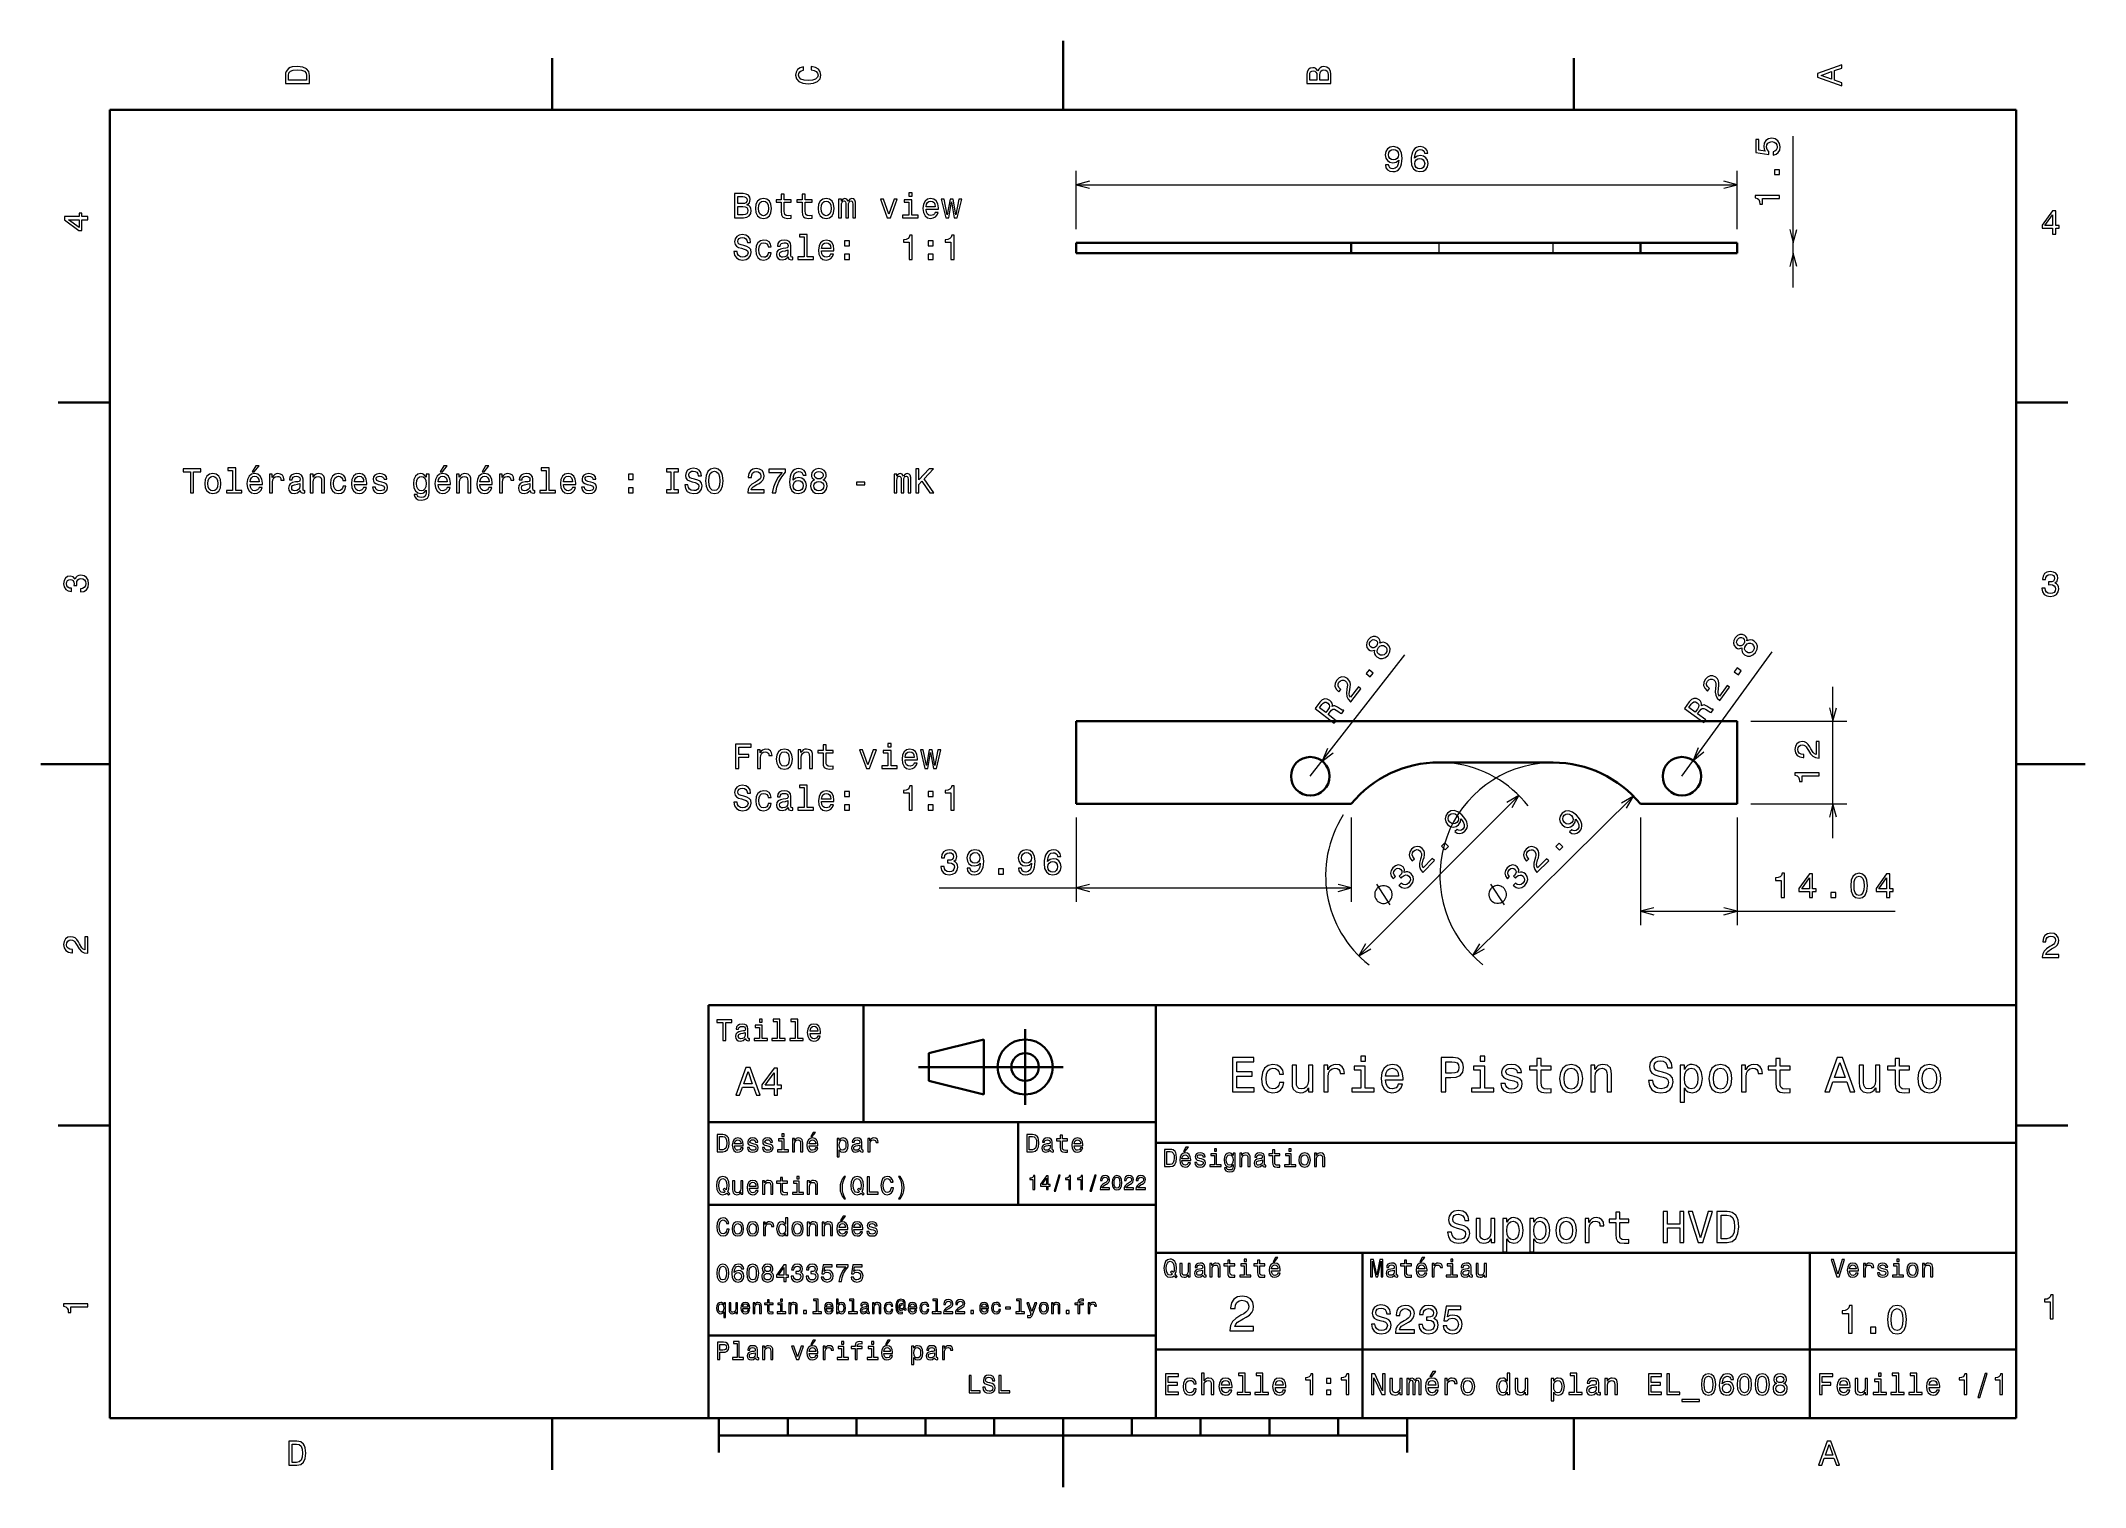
# Model space of a CAD drawing. Extents: x 0 to 297, y 0 to 210.
import ezdxf

# ---------------------------------------------------------------- set-up
doc = ezdxf.new("R2010")
doc.units = 0

msp = doc.modelspace()

# ---------------------------------------------------------------- linework, layer by layer
at = {"color": 7, "lineweight": 35, "ltscale": 0.25}
for p, q in [((148.5, 200), (148.5, 210)), ((10, 105), (0, 105)), ((287, 105), (297, 105)), ((192, 10), (192, 20)), ((148.5, 10), (148.5, 0))]:
    msp.add_line(p, q, dxfattribs=at)
at = {"color": 7, "lineweight": 35, "ltscale": 0.1875}
for p, q in [((74.300003, 200), (74.300003, 207.5)), ((222.699997, 200), (222.699997, 207.5)), ((10, 157.5), (2.5, 157.5)), ((287, 157.5), (294.5, 157.5)), ((10, 52.5), (2.5, 52.5)), ((287, 52.5), (294.5, 52.5)), ((74.300003, 10), (74.300003, 2.5)), ((222.699997, 10), (222.699997, 2.5))]:
    msp.add_line(p, q, dxfattribs=at)
at = {"color": 7, "lineweight": 35}
for p, q in [((287, 200), (10, 200)), ((10, 200), (10, 10)), ((287, 10), (287, 200)), ((150.428329, 180.681152), (190.389023, 180.681152)), ((150.428329, 179.181152), (190.389023, 179.181152)), ((246.428329, 111.221069), (150.428329, 111.221069)), ((150.428329, 99.221069), (190.389023, 99.221069)), ((97, 10), (97, 70)), ((97, 70), (287, 70)), ((162, 10), (162, 70)), ((287, 70), (287, 10)), ((127.5, 61), (148.5, 61)), ((97, 53), (162, 53)), ((162, 50), (287, 50)), ((97, 41), (162, 41)), ((162, 34), (287, 34)), ((257, 10), (257, 34)), ((97, 22), (162, 22)), ((162, 20), (287, 20)), ((10, 10), (287, 10)), ((97, 10), (287, 10)), ((98.5, 7.5), (198.5, 7.5))]:
    msp.add_line(p, q, dxfattribs=at)
at = {"color": 7, "lineweight": 13}
for p, q in [((254.601593, 174.181152), (254.601593, 196.189224)), ((150.428329, 189.117798), (246.428329, 189.117798)), ((184.428329, 103.221069), (198.150574, 120.855087)), ((238.428329, 103.221069), (251.545166, 121.309937)), ((260.369141, 94.221069), (260.369141, 116.221069)), ((191.471558, 77.150482), (214.734482, 100.415192)), ((208.011627, 77.181656), (231.394363, 100.325943))]:
    msp.add_line(p, q, dxfattribs=at)
at = {"color": 7, "lineweight": 13, "ltscale": 0.210916}
for p, q in [((150.428329, 182.681152), (150.428329, 191.117798)), ((246.428329, 182.681152), (246.428329, 191.117798))]:
    msp.add_line(p, q, dxfattribs=at)
at = {"color": 7, "lineweight": 35, "ltscale": 0.0375}
for p, q in [((150.428329, 180.681152), (150.428329, 179.181152)), ((190.389023, 179.181152), (190.389023, 180.681152)), ((232.393097, 179.181152), (232.393097, 180.681152)), ((246.428329, 180.681152), (246.428329, 179.181152))]:
    msp.add_line(p, q, dxfattribs=at)
at = {"color": 7, "lineweight": 35, "ltscale": 0.318569}
for p, q in [((190.389023, 180.681152), (203.13179, 180.681152)), ((190.389023, 179.181152), (203.13179, 179.181152))]:
    msp.add_line(p, q, dxfattribs=at)
at = {"color": 7, "lineweight": 35, "ltscale": 0.414999}
for p, q in [((203.13179, 180.681152), (219.731766, 180.681152)), ((203.13179, 179.181152), (219.731766, 179.181152))]:
    msp.add_line(p, q, dxfattribs=at)
at = {"color": 7, "lineweight": 13, "ltscale": 0.0375}
for p, q in [((203.13179, 179.181152), (203.13179, 180.681152)), ((219.731766, 179.181152), (219.731766, 180.681152))]:
    msp.add_line(p, q, dxfattribs=at)
at = {"color": 7, "lineweight": 35, "ltscale": 0.316533}
for p, q in [((219.731766, 180.681152), (232.393097, 180.681152)), ((219.731766, 179.181152), (232.393097, 179.181152))]:
    msp.add_line(p, q, dxfattribs=at)
at = {"color": 7, "lineweight": 35, "ltscale": 0.350881}
for p, q in [((232.393097, 180.681152), (246.428329, 180.681152)), ((232.393097, 179.181152), (246.428329, 179.181152)), ((232.393097, 99.221069), (246.428329, 99.221069))]:
    msp.add_line(p, q, dxfattribs=at)
at = {"color": 7, "lineweight": 35, "ltscale": 0.3}
for p, q in [((150.428329, 111.221069), (150.428329, 99.221069)), ((246.428329, 99.221069), (246.428329, 111.221069)), ((142, 41), (142, 53))]:
    msp.add_line(p, q, dxfattribs=at)
at = {"color": 7, "lineweight": 13, "ltscale": 0.34852}
for p, q in [((248.428329, 111.221069), (262.369141, 111.221069)), ((248.428329, 99.221069), (262.369141, 99.221069))]:
    msp.add_line(p, q, dxfattribs=at)
at = {"color": 7, "lineweight": 35, "ltscale": 0.415}
msp.add_line((203.13179, 105.232811), (219.731766, 105.203773), dxfattribs=at)
at = {"color": 8, "lineweight": 13, "ltscale": 0.305381}
for p, q in [((150.428329, 97.221069), (150.428329, 85.005836)), ((190.389023, 97.221069), (190.389023, 85.005836))]:
    msp.add_line(p, q, dxfattribs=at)
at = {"color": 8, "lineweight": 13, "ltscale": 0.3902}
for p, q in [((232.393097, 97.221069), (232.393097, 81.613052)), ((246.428329, 97.221069), (246.428329, 81.613052))]:
    msp.add_line(p, q, dxfattribs=at)
at = {"color": 8, "lineweight": 13}
for p, q in [((130.510498, 87.005836), (190.389023, 87.005836)), ((232.393097, 83.613052), (269.408447, 83.613052))]:
    msp.add_line(p, q, dxfattribs=at)
at = {"color": 7, "lineweight": 35, "ltscale": 0.425}
msp.add_line((119.5, 53), (119.5, 70), dxfattribs=at)
at = {"color": 7, "lineweight": 35, "ltscale": 0.275}
msp.add_line((143, 55.5), (143, 66.5), dxfattribs=at)
at = {"color": 7, "lineweight": 35, "ltscale": 0.206155}
for p, q in [((129, 63), (137, 65)), ((137, 57), (129, 59))]:
    msp.add_line(p, q, dxfattribs=at)
at = {"color": 7, "lineweight": 35, "ltscale": 0.1}
msp.add_line((129, 59), (129, 63), dxfattribs=at)
at = {"color": 7, "lineweight": 35, "ltscale": 0.2}
msp.add_line((137, 65), (137, 57), dxfattribs=at)
at = {"color": 7, "lineweight": 35, "ltscale": 0.35}
msp.add_line((192, 20), (192, 34), dxfattribs=at)
at = {"color": 7, "lineweight": 35, "ltscale": 0.125}
for p, q in [((98.5, 10), (98.5, 5)), ((198.5, 10), (198.5, 5))]:
    msp.add_line(p, q, dxfattribs=at)
at = {"color": 7, "lineweight": 35, "ltscale": 0.0625}
for p, q in [((108.5, 10), (108.5, 7.5)), ((118.5, 10), (118.5, 7.5)), ((128.5, 10), (128.5, 7.5)), ((138.5, 10), (138.5, 7.5)), ((158.5, 10), (158.5, 7.5)), ((168.5, 10), (168.5, 7.5)), ((178.5, 10), (178.5, 7.5)), ((188.5, 10), (188.5, 7.5))]:
    msp.add_line(p, q, dxfattribs=at)
at = {"color": 7, "lineweight": 13}
for points in [[(35.533215, 204.994965), (35.533215, 203.829971), (39.033215, 203.829971), (39.033215, 204.994965), (38.922264, 205.544678), (38.584366, 205.953171), (38.034657, 206.205338), (37.283215, 206.296112), (36.516644, 206.215424), (36.21405, 206.114563), (35.971977, 205.973343), (35.644165, 205.56485), (35.563473, 205.297562)], [(35.951801, 204.959656), (36.027451, 205.342941), (36.259438, 205.605194), (36.672985, 205.761536), (37.283215, 205.811966), (37.873272, 205.756485), (38.286816, 205.600143), (38.533936, 205.332855), (38.614628, 204.959656), (38.614628, 204.298996), (35.951801, 204.298996)], [(111.93206, 205.817017), (112.35569, 205.716141), (112.658287, 205.549713), (112.844887, 205.317734), (112.905403, 205.045395), (112.814629, 204.71759), (112.54229, 204.460388), (112.098488, 204.28891), (111.483215, 204.233429), (110.872986, 204.28891), (110.424141, 204.455338), (110.151802, 204.71254), (110.055984, 205.045395), (110.106415, 205.287476), (110.247627, 205.494247), (110.474571, 205.655624), (110.787247, 205.766571), (110.787247, 206.245682), (110.308144, 206.094391), (109.94503, 205.832138), (109.718086, 205.474075), (109.637398, 205.045395), (109.763474, 204.510818), (110.116501, 204.10231), (110.696472, 203.840057), (111.483215, 203.749283), (112.269958, 203.840057), (112.84993, 204.10231), (113.208, 204.510818), (113.329041, 205.045395), (113.233215, 205.51442), (112.965927, 205.892654), (112.527161, 206.159943), (111.93206, 206.301163)], [(185.542007, 205.630417), (185.249496, 205.983429), (185.052811, 206.074219), (184.81073, 206.104477), (184.432495, 206.03891), (184.160156, 205.842224), (183.993729, 205.524506), (183.933212, 205.080704), (183.933212, 203.835022), (187.433212, 203.835022), (187.433212, 205.151306), (187.36261, 205.620331), (187.155838, 205.968307), (186.828018, 206.185165), (186.384216, 206.260818), (186.08667, 206.215424), (185.839554, 206.094391), (185.65799, 205.897705)], [(185.385666, 204.984879), (185.385666, 204.298996), (184.351807, 204.298996), (184.351807, 205.025223), (184.382065, 205.297562), (184.472839, 205.489197), (184.629181, 205.605194), (184.86116, 205.645538), (185.093155, 205.600143), (185.254532, 205.479111), (185.355408, 205.272339)], [(187.014618, 205.095825), (187.014618, 204.298996), (185.809296, 204.298996), (185.809296, 205.050446), (185.844589, 205.368164), (185.9505, 205.595108), (186.132065, 205.731277), (186.394302, 205.776657), (186.671692, 205.731277), (186.863327, 205.605194), (186.979324, 205.393372)], [(261.633209, 203.466858), (261.633209, 203.930847), (260.604401, 204.298996), (260.604401, 205.695969), (261.633209, 206.064133), (261.633209, 206.538193), (258.128174, 205.257217), (258.128174, 204.742798)], [(260.17572, 204.460388), (258.632477, 205), (260.17572, 205.539627)], [(195.349945, 191.985229), (195.425598, 191.586823), (195.642456, 191.279175), (195.985382, 191.08754), (196.43927, 191.016937), (196.736832, 191.052231), (197.00412, 191.143021), (197.231064, 191.299347), (197.422699, 191.521255), (197.574005, 191.79863), (197.684952, 192.141571), (197.750519, 192.534943), (197.775726, 192.988831), (197.690002, 193.699936), (197.442886, 194.219391), (197.049515, 194.532059), (196.509888, 194.643021), (196.015656, 194.552231), (195.642456, 194.310165), (195.400375, 193.936966), (195.319687, 193.467941), (195.400375, 192.983795), (195.637405, 192.615631), (195.990433, 192.383652), (196.43927, 192.307999), (196.913345, 192.403824), (197.271408, 192.696335), (197.19072, 192.136536), (197.029327, 191.738113), (196.782227, 191.501083), (196.444321, 191.42543), (196.182068, 191.460739), (195.990433, 191.571686), (195.864349, 191.748199), (195.813919, 191.985229)], [(195.808868, 193.472992), (195.859314, 193.78566), (196.000519, 194.032776), (196.222412, 194.189117), (196.509888, 194.244598), (196.807434, 194.189117), (197.034378, 194.032776), (197.175598, 193.79071), (197.231064, 193.478027), (197.175598, 193.160309), (197.034378, 192.923279), (196.802399, 192.777023), (196.494751, 192.726593), (196.217377, 192.777023), (196.000519, 192.923279), (195.859314, 193.155258)], [(201.506714, 193.674713), (201.410889, 194.083221), (201.188995, 194.385803), (200.846054, 194.577454), (200.402252, 194.643021), (200.104706, 194.607712), (199.847488, 194.511887), (199.620544, 194.355545), (199.428909, 194.133652), (199.277603, 193.856277), (199.166656, 193.518372), (199.096054, 193.119965), (199.075882, 192.671112), (199.15657, 191.954971), (199.403687, 191.435516), (199.802109, 191.122833), (200.346771, 191.016937), (200.835968, 191.107712), (201.209167, 191.344742), (201.451233, 191.717941), (201.536972, 192.192001), (201.451233, 192.671112), (201.219254, 193.039261), (200.861176, 193.271255), (200.417374, 193.351944), (199.938263, 193.251083), (199.5802, 192.963623), (199.655853, 193.518372), (199.81723, 193.916794), (200.064346, 194.153824), (200.407288, 194.234512), (200.659454, 194.194168), (200.851089, 194.088257), (200.977173, 193.911743), (201.04274, 193.674713)], [(251.688766, 193.420486), (252.10231, 193.531433), (252.425079, 193.778564), (252.626801, 194.141678), (252.702454, 194.605652), (252.611679, 195.115021), (252.364563, 195.513428), (251.971191, 195.765594), (251.466858, 195.86142), (250.997849, 195.775681), (250.6297, 195.5336), (250.39267, 195.155365), (250.306915, 194.666168), (250.367447, 194.287918), (250.533875, 193.995422), (249.59079, 194.136627), (249.59079, 195.669769), (249.177246, 195.669769), (249.177246, 193.798737), (251.033142, 193.521347), (251.033142, 193.924805), (250.796112, 194.217316), (250.710388, 194.590515), (250.765869, 194.913284), (250.927246, 195.1604), (251.174362, 195.316742), (251.492081, 195.372223), (251.809814, 195.316742), (252.056915, 195.155365), (252.213257, 194.908234), (252.268738, 194.590515), (252.233429, 194.323227), (252.117447, 194.116455), (251.935883, 193.965164), (251.688766, 193.889511)], [(201.047775, 192.186966), (200.99231, 191.869232), (200.851089, 191.627167), (200.624146, 191.465775), (200.341736, 191.415344), (200.044174, 191.465775), (199.81723, 191.622116), (199.670975, 191.864197), (199.625595, 192.181915), (199.676025, 192.494598), (199.81723, 192.731628), (200.049225, 192.882935), (200.361908, 192.9384), (200.634232, 192.882935), (200.851089, 192.736679), (200.99231, 192.499649)], [(252.601593, 190.587204), (252.601593, 191.283173), (251.850159, 191.283173), (251.850159, 190.587204)], [(102.576744, 186.215729), (102.929771, 186.50824), (103.020546, 186.704926), (103.050812, 186.947006), (102.985245, 187.325241), (102.788559, 187.59758), (102.47084, 187.764008), (102.027031, 187.824524), (100.781357, 187.824524), (100.781357, 184.324524), (102.097641, 184.324524), (102.566658, 184.395126), (102.914642, 184.601898), (103.1315, 184.929718), (103.207146, 185.37352), (103.161758, 185.671066), (103.040718, 185.918182), (102.844032, 186.099747)], [(101.931213, 186.37207), (101.245331, 186.37207), (101.245331, 187.40593), (101.971558, 187.40593), (102.243889, 187.375671), (102.435532, 187.284897), (102.551529, 187.128555), (102.591873, 186.896576), (102.546486, 186.664581), (102.425446, 186.503204), (102.218674, 186.402328)], [(103.807289, 185.676102), (103.887985, 185.060837), (104.119972, 184.606949), (104.488129, 184.324524), (104.982361, 184.228699), (105.471558, 184.324524), (105.839714, 184.601898), (106.071701, 185.055786), (106.15744, 185.676102), (106.071701, 186.291382), (105.839714, 186.75032), (105.471558, 187.027695), (104.982361, 187.128555), (104.488129, 187.027695), (104.119972, 186.74527), (103.887985, 186.291382)], [(107.569542, 186.563721), (107.569542, 185.207092), (107.5998, 184.768326), (107.741013, 184.465729), (108.02343, 184.289215), (108.502533, 184.228699), (109.027031, 184.253922), (109.027031, 184.637207), (108.643745, 184.606949), (108.295761, 184.647293), (108.109161, 184.773376), (108.028473, 184.985184), (108.013344, 185.28273), (108.013344, 186.563721), (109.027031, 186.563721), (109.027031, 186.941956), (108.013344, 186.941956), (108.013344, 187.733749), (107.569542, 187.733749), (107.569542, 186.941956), (106.802971, 186.941956), (106.802971, 186.563721)], [(110.60556, 186.563721), (110.60556, 185.207092), (110.635818, 184.768326), (110.777031, 184.465729), (111.059456, 184.289215), (111.538559, 184.228699), (112.063057, 184.253922), (112.063057, 184.637207), (111.679771, 184.606949), (111.331787, 184.647293), (111.145187, 184.773376), (111.064499, 184.985184), (111.04937, 185.28273), (111.04937, 186.563721), (112.063057, 186.563721), (112.063057, 186.941956), (111.04937, 186.941956), (111.04937, 187.733749), (110.60556, 187.733749), (110.60556, 186.941956), (109.838989, 186.941956), (109.838989, 186.563721)], [(112.915359, 185.676102), (112.996056, 185.060837), (113.228043, 184.606949), (113.596199, 184.324524), (114.090431, 184.228699), (114.579628, 184.324524), (114.947784, 184.601898), (115.179771, 185.055786), (115.265503, 185.676102), (115.179771, 186.291382), (114.947784, 186.75032), (114.579628, 187.027695), (114.090431, 187.128555), (113.596199, 187.027695), (113.228043, 186.74527), (112.996056, 186.291382)], [(115.905998, 184.324524), (116.314499, 184.324524), (116.314499, 186.13504), (116.339714, 186.407379), (116.415359, 186.604065), (116.531357, 186.720062), (116.682655, 186.765442), (116.803688, 186.725098), (116.884384, 186.624237), (116.924728, 186.452759), (116.939857, 186.225815), (116.939857, 184.324524), (117.323143, 184.324524), (117.323143, 186.13504), (117.348358, 186.402328), (117.424011, 186.599014), (117.545044, 186.720062), (117.696342, 186.765442), (117.817383, 186.725098), (117.898071, 186.624237), (117.948502, 186.225815), (117.948502, 184.324524), (118.357002, 184.324524), (118.357002, 186.195557), (118.331787, 186.583893), (118.251099, 186.881439), (118.089714, 187.063004), (117.827469, 187.128555), (117.519829, 187.027695), (117.282799, 186.735184), (117.096199, 187.022644), (116.783516, 187.128555), (116.496056, 187.027695), (116.29937, 186.74527), (116.29937, 187.03273), (115.905998, 187.03273)], [(126.562332, 187.945557), (126.093315, 187.945557), (126.093315, 187.441238), (126.562332, 187.441238)], [(128.614929, 185.550034), (130.390137, 185.550034), (130.395187, 185.756805), (130.314499, 186.336777), (130.09259, 186.770493), (129.739563, 187.03273), (129.270554, 187.128555), (128.811615, 187.027695), (128.458588, 186.74527), (128.231644, 186.286346), (128.150955, 185.681152), (128.226593, 185.060837), (128.453552, 184.606949), (128.801529, 184.324524), (129.255417, 184.228699), (129.648788, 184.294266), (129.971558, 184.465729), (130.208588, 184.738068), (130.344757, 185.101181), (129.905991, 185.101181), (129.815216, 184.899445), (129.684097, 184.748154), (129.310898, 184.627121), (129.023438, 184.682587), (128.80658, 184.8591), (128.665359, 185.146576), (128.614929, 185.534897)], [(252.601593, 187.108383), (252.601593, 187.567322), (249.076385, 187.567322), (249.076385, 187.22438), (249.384003, 187.133606), (249.59079, 186.952042), (249.711823, 186.674667), (249.752167, 186.291382), (250.110229, 186.291382), (250.110229, 187.108383)], [(6.833213, 184.02739), (6.833213, 184.481277), (5.965778, 184.481277), (5.965778, 184.98056), (5.56232, 184.98056), (5.56232, 184.481277), (3.408862, 184.481277), (3.408862, 184.022339), (5.521974, 182.489197), (5.965778, 182.489197), (5.965778, 184.02739)], [(102.04216, 184.743118), (101.245331, 184.743118), (101.245331, 185.948441), (101.996773, 185.948441), (102.314499, 185.913147), (102.541443, 185.807236), (102.677612, 185.625671), (102.723, 185.363434), (102.677612, 185.086044), (102.551529, 184.894409), (102.339714, 184.778412)], [(104.261185, 185.681152), (104.306572, 186.13504), (104.447784, 186.46286), (104.674728, 186.664581), (104.982361, 186.735184), (105.284958, 186.664581), (105.511902, 186.467896), (105.653114, 186.13504), (105.703545, 185.681152), (105.653114, 185.222214), (105.511902, 184.889359), (105.284958, 184.687637), (104.982361, 184.62207), (104.674728, 184.687637), (104.447784, 184.889359), (104.306572, 185.222214)], [(113.369255, 185.681152), (113.414642, 186.13504), (113.555847, 186.46286), (113.782799, 186.664581), (114.090431, 186.735184), (114.393028, 186.664581), (114.619972, 186.467896), (114.761185, 186.13504), (114.811615, 185.681152), (114.761185, 185.222214), (114.619972, 184.889359), (114.393028, 184.687637), (114.090431, 184.62207), (113.782799, 184.687637), (113.555847, 184.889359), (113.414642, 185.222214)], [(122.966515, 184.324524), (123.435532, 184.324524), (124.424011, 187.03273), (123.965073, 187.03273), (123.203545, 184.849014), (122.426888, 187.03273), (121.962914, 187.03273)], [(126.547211, 184.697723), (126.547211, 186.941956), (125.40744, 186.941956), (125.40744, 186.563721), (126.103401, 186.563721), (126.103401, 184.697723), (125.195618, 184.697723), (125.195618, 184.324524), (127.465073, 184.324524), (127.465073, 184.697723)], [(128.614929, 185.923233), (128.67041, 186.27121), (128.80658, 186.528412), (129.013336, 186.684753), (129.285675, 186.740234), (129.552963, 186.684753), (129.759735, 186.528412), (129.885818, 186.27121), (129.931213, 185.923233)], [(131.903107, 184.324524), (132.306564, 186.624237), (132.710022, 184.324524), (133.133667, 184.324524), (133.799362, 187.03273), (133.370697, 187.03273), (132.921844, 184.733032), (132.523438, 187.03273), (132.084671, 187.03273), (131.686249, 184.733032), (131.237411, 187.03273), (130.813782, 187.03273), (131.479477, 184.324524)], [(292.277374, 181.916794), (292.731262, 181.916794), (292.731262, 182.784225), (293.23056, 182.784225), (293.23056, 183.187683), (292.731262, 183.187683), (292.731262, 185.341141), (292.272339, 185.341141), (290.739197, 183.228027), (290.739197, 182.784225), (292.277374, 182.784225)], [(291.162842, 183.187683), (292.277374, 184.756134), (292.277374, 183.187683)], [(5.56232, 182.912827), (3.993876, 184.02739), (5.56232, 184.02739)], [(101.149513, 179.432587), (100.690575, 179.432587), (100.791443, 178.89801), (101.043602, 178.504639), (101.431931, 178.267609), (101.956429, 178.18187), (102.475883, 178.262558), (102.864212, 178.484467), (103.111328, 178.832443), (103.202103, 179.291382), (103.126457, 179.704926), (102.914642, 179.972214), (102.571701, 180.148727), (102.11277, 180.279861), (101.719398, 180.375671), (101.462189, 180.486633), (101.315941, 180.64801), (101.270546, 180.900177), (101.315941, 181.127121), (101.44706, 181.298584), (101.648788, 181.414581), (101.92617, 181.454926), (102.208588, 181.404495), (102.430489, 181.268326), (102.576744, 181.041382), (102.647346, 180.733749), (103.106285, 180.733749), (103.106285, 180.743835), (103.025589, 181.217896), (102.788559, 181.570923), (102.415359, 181.792831), (101.911041, 181.868469), (101.457146, 181.792831), (101.104118, 181.581009), (100.877174, 181.253204), (100.796486, 180.829575), (100.862045, 180.451324), (101.053688, 180.194122), (101.356285, 180.022644), (101.769829, 179.891525), (102.178329, 179.775528), (102.48597, 179.664581), (102.672569, 179.503204), (102.738129, 179.240952), (102.677612, 178.973663), (102.521271, 178.771927), (102.284241, 178.645844), (101.976601, 178.605499), (101.633659, 178.66098), (101.371414, 178.822357), (101.204987, 179.08461)], [(110.893028, 181.525528), (110.893028, 178.650894), (109.980202, 178.650894), (109.980202, 178.277695), (112.244614, 178.277695), (112.244614, 178.650894), (111.33683, 178.650894), (111.33683, 181.898727), (110.19706, 181.898727), (110.19706, 181.525528)], [(126.143745, 178.277695), (126.602684, 178.277695), (126.602684, 181.802917), (126.259743, 181.802917), (126.168961, 181.49527), (125.987411, 181.288498), (125.71003, 181.167465), (125.326744, 181.127121), (125.326744, 180.769043), (126.143745, 180.769043)], [(132.21579, 178.277695), (132.674728, 178.277695), (132.674728, 181.802917), (132.331787, 181.802917), (132.241013, 181.49527), (132.059448, 181.288498), (131.782074, 181.167465), (131.398788, 181.127121), (131.398788, 180.769043), (132.21579, 180.769043)], [(105.6632, 180.088211), (106.101959, 180.088211), (106.011185, 180.491669), (105.794327, 180.809402), (105.456429, 181.006088), (105.01767, 181.081726), (104.533516, 180.980865), (104.165359, 180.698441), (103.933372, 180.239517), (103.852684, 179.624237), (103.928329, 179.014008), (104.155273, 178.56012), (104.513344, 178.277695), (105.002541, 178.18187), (105.436256, 178.257523), (105.774155, 178.46933), (106.006142, 178.802185), (106.107002, 179.245987), (105.683372, 179.245987), (105.607727, 178.963577), (105.466515, 178.751755), (105.264786, 178.620636), (105.01767, 178.580292), (104.71003, 178.645844), (104.488129, 178.84758), (104.351959, 179.175385), (104.306572, 179.639374), (104.351959, 180.093262), (104.493172, 180.421066), (104.720116, 180.622803), (105.01767, 180.693405), (105.279915, 180.64801), (105.476601, 180.532013), (105.607727, 180.340378)], [(108.583229, 178.630722), (108.583229, 178.615585), (108.608444, 178.444122), (108.684097, 178.32309), (109.001816, 178.227264), (109.248932, 178.267609), (109.248932, 178.61055), (109.143028, 178.595413), (109.001816, 178.66098), (108.976601, 178.862717), (108.976601, 180.264725), (108.916084, 180.622803), (108.739571, 180.874954), (108.431931, 181.02626), (107.998215, 181.081726), (107.574585, 181.02121), (107.261902, 180.849747), (107.065216, 180.582443), (106.999657, 180.229431), (106.999657, 180.199158), (107.398071, 180.199158), (107.433372, 180.41098), (107.544327, 180.562271), (107.725883, 180.653061), (107.983086, 180.688354), (108.230202, 180.663147), (108.406715, 180.587494), (108.512627, 180.456375), (108.547928, 180.274811), (108.527756, 180.063004), (108.44706, 179.957092), (108.245331, 179.906662), (107.867088, 179.866318), (107.433372, 179.775528), (107.125732, 179.614151), (106.944183, 179.361984), (106.888702, 178.988785), (106.939133, 178.65593), (107.095474, 178.408813), (107.347641, 178.252472), (107.695618, 178.197006), (108.164642, 178.302917)], [(108.532799, 179.225815), (108.472275, 178.963577), (108.310898, 178.761841), (108.068817, 178.630722), (107.771271, 178.585327), (107.579628, 178.61055), (107.443459, 178.691238), (107.357727, 178.832443), (107.332504, 179.029129), (107.352684, 179.205643), (107.433372, 179.331726), (107.756142, 179.472946), (108.164642, 179.533463), (108.532799, 179.654495)], [(113.434814, 179.503204), (115.21003, 179.503204), (115.215073, 179.709976), (115.134384, 180.289948), (114.912476, 180.723663), (114.559456, 180.985901), (114.090431, 181.081726), (113.6315, 180.980865), (113.278473, 180.698441), (113.051529, 180.239517), (112.97084, 179.634323), (113.046486, 179.014008), (113.27343, 178.56012), (113.621414, 178.277695), (114.075302, 178.18187), (114.468674, 178.247437), (114.791443, 178.4189), (115.028473, 178.691238), (115.164642, 179.054352), (114.725883, 179.054352), (114.635101, 178.852615), (114.503975, 178.701324), (114.130783, 178.580292), (113.843315, 178.635757), (113.626457, 178.812271), (113.485245, 179.099747), (113.434814, 179.488068)], [(113.434814, 179.876404), (113.490288, 180.22438), (113.626457, 180.481583), (113.833229, 180.637924), (114.10556, 180.693405), (114.372856, 180.637924), (114.579628, 180.481583), (114.705704, 180.22438), (114.751099, 179.876404)], [(116.778473, 180.234467), (117.474442, 180.234467), (117.474442, 180.985901), (116.778473, 180.985901)], [(116.778473, 178.277695), (117.474442, 178.277695), (117.474442, 179.029129), (116.778473, 179.029129)], [(128.922562, 180.234467), (129.61853, 180.234467), (129.61853, 180.985901), (128.922562, 180.985901)], [(128.922562, 178.277695), (129.61853, 178.277695), (129.61853, 179.029129), (128.922562, 179.029129)], [(21.714352, 144.364441), (22.178329, 144.364441), (22.178329, 147.440811), (23.237408, 147.440811), (23.237408, 147.864441), (20.650232, 147.864441), (20.650232, 147.440811), (21.714352, 147.440811)], [(23.807293, 145.716019), (23.887983, 145.100754), (24.119972, 144.646866), (24.488129, 144.364441), (24.982365, 144.268616), (25.471558, 144.364441), (25.839712, 144.641815), (26.071701, 145.095703), (26.157436, 145.716019), (26.071701, 146.331299), (25.839712, 146.790237), (25.471558, 147.067612), (24.982365, 147.168472), (24.488129, 147.067612), (24.119972, 146.785187), (23.887983, 146.331299)], [(24.261183, 145.721069), (24.306572, 146.174957), (24.447783, 146.502777), (24.674728, 146.704498), (24.982365, 146.775101), (25.284958, 146.704498), (25.511904, 146.507813), (25.653114, 146.174957), (25.703545, 145.721069), (25.653114, 145.262131), (25.511904, 144.929276), (25.284958, 144.727554), (24.982365, 144.661987), (24.674728, 144.727554), (24.447783, 144.929276), (24.306572, 145.262131)], [(27.857004, 147.612274), (27.857004, 144.73764), (26.94418, 144.73764), (26.94418, 144.364441), (29.208588, 144.364441), (29.208588, 144.73764), (28.300808, 144.73764), (28.300808, 147.985474), (27.161037, 147.985474), (27.161037, 147.612274)], [(30.39879, 145.589951), (32.174007, 145.589951), (32.17905, 145.796722), (32.098358, 146.376694), (31.876457, 146.81041), (31.52343, 147.072647), (31.054409, 147.168472), (30.595478, 147.067612), (30.242451, 146.785187), (30.015507, 146.326263), (29.934814, 145.721069), (30.010464, 145.100754), (30.237408, 144.646866), (30.58539, 144.364441), (31.03928, 144.268616), (31.432652, 144.334183), (31.755419, 144.505646), (31.992451, 144.777985), (32.128616, 145.141098), (31.689857, 145.141098), (31.599079, 144.939362), (31.467955, 144.788071), (31.094757, 144.667038), (30.807293, 144.722504), (30.590433, 144.899017), (30.449223, 145.186493), (30.39879, 145.574814)], [(30.39879, 145.96315), (30.454266, 146.311127), (30.590433, 146.568329), (30.797207, 146.72467), (31.06954, 146.780151), (31.33683, 146.72467), (31.543604, 146.568329), (31.669685, 146.311127), (31.715073, 145.96315)], [(30.706429, 147.440811), (31.003979, 147.440811), (31.704987, 148.298157), (31.210751, 148.298157)], [(33.212914, 144.364441), (33.656715, 144.364441), (33.656715, 145.912704), (33.702103, 146.285904), (33.838272, 146.553207), (34.060173, 146.714584), (34.357723, 146.770065), (34.579628, 146.734756), (34.746052, 146.633896), (34.846916, 146.462418), (34.882221, 146.230438), (35.33107, 146.230438), (35.27055, 146.638931), (35.104122, 146.931442), (34.826744, 147.107956), (34.448502, 147.168472), (34.191299, 147.128128), (33.969395, 147.027267), (33.772709, 146.855789), (33.616371, 146.62381), (33.616371, 147.072647), (33.212914, 147.072647)], [(37.691299, 144.717468), (37.691299, 144.702332), (37.716515, 144.530869), (37.79216, 144.409836), (38.109886, 144.314011), (38.357002, 144.354355), (38.357002, 144.697296), (38.251099, 144.682159), (38.109886, 144.747726), (38.084671, 144.949463), (38.084671, 146.351471), (38.024151, 146.709549), (37.847641, 146.9617), (37.540001, 147.113007), (37.106285, 147.168472), (36.682655, 147.107956), (36.369972, 146.936493), (36.173286, 146.669189), (36.107727, 146.316177), (36.107727, 146.285904), (36.506142, 146.285904), (36.541443, 146.497726), (36.652393, 146.649017), (36.83395, 146.739807), (37.091156, 146.775101), (37.338272, 146.749893), (37.514786, 146.67424), (37.620693, 146.543121), (37.655998, 146.361557), (37.635822, 146.14975), (37.55513, 146.043839), (37.353401, 145.993408), (36.975159, 145.953064), (36.541443, 145.862274), (36.233807, 145.700897), (36.05225, 145.44873), (35.996773, 145.075531), (36.047207, 144.742676), (36.203545, 144.49556), (36.455708, 144.339218), (36.803688, 144.283752), (37.272713, 144.389664)], [(37.640865, 145.312561), (37.580345, 145.050323), (37.418964, 144.848587), (37.176888, 144.717468), (36.879341, 144.672073), (36.687698, 144.697296), (36.551529, 144.777985), (36.465794, 144.919189), (36.440578, 145.115875), (36.460751, 145.292389), (36.541443, 145.418472), (36.864208, 145.559692), (37.272713, 145.620209), (37.640865, 145.741241)], [(39.11853, 144.364441), (39.562336, 144.364441), (39.562336, 145.927841), (39.607727, 146.285904), (39.753979, 146.548157), (39.980923, 146.709549), (40.283516, 146.770065), (40.525593, 146.719635), (40.676888, 146.583466), (40.752537, 146.356522), (40.777756, 146.053925), (40.777756, 144.364441), (41.221558, 144.364441), (41.221558, 146.144699), (41.201385, 146.502777), (41.110607, 146.800323), (40.813057, 147.072647), (40.349079, 147.168472), (40.091873, 147.133179), (39.875015, 147.037354), (39.688416, 146.875961), (39.54216, 146.659103), (39.54216, 147.072647), (39.11853, 147.072647)], [(43.879341, 146.174957), (44.3181, 146.174957), (44.227322, 146.578415), (44.010464, 146.896149), (43.672569, 147.092834), (43.233807, 147.168472), (42.749657, 147.067612), (42.3815, 146.785187), (42.149513, 146.326263), (42.068821, 145.710983), (42.14447, 145.100754), (42.371414, 144.646866), (42.729485, 144.364441), (43.218678, 144.268616), (43.652397, 144.344269), (43.990292, 144.556076), (44.222279, 144.888931), (44.323143, 145.332733), (43.899513, 145.332733), (43.823864, 145.050323), (43.682655, 144.838501), (43.480927, 144.707382), (43.233807, 144.667038), (42.92617, 144.73259), (42.704269, 144.934326), (42.5681, 145.262131), (42.522713, 145.726105), (42.5681, 146.180008), (42.709312, 146.507813), (42.936256, 146.709549), (43.233807, 146.780151), (43.496056, 146.734756), (43.692741, 146.618759), (43.823864, 146.427124)], [(45.578907, 145.589951), (47.354122, 145.589951), (47.359165, 145.796722), (47.278473, 146.376694), (47.056572, 146.81041), (46.703545, 147.072647), (46.234528, 147.168472), (45.775593, 147.067612), (45.422569, 146.785187), (45.195621, 146.326263), (45.114929, 145.721069), (45.190578, 145.100754), (45.417522, 144.646866), (45.765507, 144.364441), (46.219398, 144.268616), (46.61277, 144.334183), (46.935535, 144.505646), (47.172569, 144.777985), (47.308731, 145.141098), (46.869972, 145.141098), (46.779194, 144.939362), (46.648071, 144.788071), (46.274872, 144.667038), (45.987408, 144.722504), (45.77055, 144.899017), (45.629341, 145.186493), (45.578907, 145.574814)], [(45.578907, 145.96315), (45.634384, 146.311127), (45.77055, 146.568329), (45.977322, 146.72467), (46.249657, 146.780151), (46.516945, 146.72467), (46.723717, 146.568329), (46.8498, 146.311127), (46.895187, 145.96315)], [(49.552971, 145.942978), (49.124294, 146.043839), (48.806572, 146.159836), (48.700665, 146.396866), (48.730923, 146.563293), (48.83683, 146.684326), (49.008301, 146.759979), (49.255417, 146.790237), (49.492451, 146.759979), (49.67905, 146.669189), (49.800087, 146.533035), (49.850517, 146.351471), (50.284237, 146.351471), (50.284237, 146.361557), (50.208588, 146.689362), (50.001816, 146.946579), (49.67905, 147.107956), (49.255417, 147.168472), (48.826744, 147.107956), (48.514065, 146.941528), (48.317379, 146.694412), (48.256859, 146.381729), (48.302246, 146.079132), (48.443459, 145.867325), (48.675446, 145.716019), (49.013344, 145.610123), (49.50758, 145.489075), (49.810173, 145.363007), (49.890865, 145.262131), (49.921127, 145.11084), (49.875736, 144.92424), (49.7547, 144.783035), (49.558014, 144.692245), (49.295765, 144.661987), (49.018387, 144.692245), (48.816658, 144.798157), (48.680489, 144.969635), (48.625015, 145.206665), (48.196342, 145.206665), (48.266945, 144.803207), (48.473717, 144.510696), (48.801529, 144.334183), (49.255417, 144.268616), (49.729485, 144.334183), (50.077465, 144.510696), (50.28928, 144.793121), (50.364929, 145.16127), (50.309456, 145.478989), (50.153114, 145.695847), (49.895908, 145.837067)], [(56.406715, 144.485474), (56.406715, 147.072647), (55.983082, 147.072647), (55.983082, 146.633896), (55.635101, 147.032303), (55.423283, 147.133179), (55.186253, 147.168472), (54.75758, 147.067612), (54.424725, 146.785187), (54.207867, 146.331299), (54.132217, 145.721069), (54.207867, 145.105789), (54.424725, 144.651901), (54.75758, 144.364441), (55.186253, 144.268616), (55.428326, 144.303925), (55.630058, 144.394699), (55.983082, 144.777985), (55.983082, 144.394699), (55.942738, 144.092102), (55.831787, 143.875244), (55.619968, 143.749161), (55.302246, 143.703781), (55.024868, 143.734039), (54.828182, 143.809692), (54.712189, 143.940811), (54.676888, 144.117325), (54.248211, 144.117325), (54.248211, 144.097153), (54.313774, 143.774384), (54.515503, 143.532303), (54.838268, 143.375961), (55.277031, 143.320496), (55.801525, 143.396149), (56.149509, 143.607956), (56.346195, 143.97612)], [(54.591152, 145.721069), (54.636539, 146.169922), (54.772709, 146.502777), (54.984524, 146.699463), (55.266945, 146.770065), (55.564495, 146.699463), (55.786396, 146.502777), (55.922565, 146.169922), (55.972996, 145.721069), (55.922565, 145.262131), (55.786396, 144.934326), (55.564495, 144.73259), (55.266945, 144.667038), (54.984524, 144.73259), (54.772709, 144.934326), (54.636539, 145.267181)], [(57.722996, 145.589951), (59.498211, 145.589951), (59.503254, 145.796722), (59.422562, 146.376694), (59.200661, 146.81041), (58.847633, 147.072647), (58.378616, 147.168472), (57.919682, 147.067612), (57.566654, 146.785187), (57.33971, 146.326263), (57.259018, 145.721069), (57.334667, 145.100754), (57.561611, 144.646866), (57.909595, 144.364441), (58.363483, 144.268616), (58.756859, 144.334183), (59.079624, 144.505646), (59.316654, 144.777985), (59.452824, 145.141098), (59.014061, 145.141098), (58.923283, 144.939362), (58.79216, 144.788071), (58.418961, 144.667038), (58.131496, 144.722504), (57.914639, 144.899017), (57.773426, 145.186493), (57.722996, 145.574814)], [(57.722996, 145.96315), (57.778469, 146.311127), (57.914639, 146.568329), (58.12141, 146.72467), (58.393745, 146.780151), (58.661037, 146.72467), (58.867809, 146.568329), (58.993889, 146.311127), (59.039276, 145.96315)], [(58.030632, 147.440811), (58.328182, 147.440811), (59.02919, 148.298157), (58.534954, 148.298157)], [(60.370689, 144.364441), (60.814491, 144.364441), (60.814491, 145.927841), (60.859882, 146.285904), (61.006134, 146.548157), (61.233082, 146.709549), (61.535675, 146.770065), (61.777748, 146.719635), (61.929047, 146.583466), (62.004696, 146.356522), (62.029911, 146.053925), (62.029911, 144.364441), (62.473717, 144.364441), (62.473717, 146.144699), (62.453541, 146.502777), (62.362762, 146.800323), (62.065212, 147.072647), (61.601238, 147.168472), (61.344032, 147.133179), (61.127174, 147.037354), (60.940575, 146.875961), (60.794319, 146.659103), (60.794319, 147.072647), (60.370689, 147.072647)], [(63.79504, 145.589951), (65.570251, 145.589951), (65.575302, 145.796722), (65.494606, 146.376694), (65.272705, 146.81041), (64.919678, 147.072647), (64.450661, 147.168472), (63.991726, 147.067612), (63.638699, 146.785187), (63.411755, 146.326263), (63.331062, 145.721069), (63.406712, 145.100754), (63.633656, 144.646866), (63.98164, 144.364441), (64.435532, 144.268616), (64.828903, 144.334183), (65.151672, 144.505646), (65.388702, 144.777985), (65.524872, 145.141098), (65.086105, 145.141098), (64.995331, 144.939362), (64.864204, 144.788071), (64.491005, 144.667038), (64.203537, 144.722504), (63.986683, 144.899017), (63.84547, 145.186493), (63.79504, 145.574814)], [(63.79504, 145.96315), (63.850513, 146.311127), (63.986683, 146.568329), (64.193451, 146.72467), (64.46579, 146.780151), (64.733078, 146.72467), (64.93985, 146.568329), (65.065933, 146.311127), (65.11132, 145.96315)], [(64.102676, 147.440811), (64.400223, 147.440811), (65.101234, 148.298157), (64.606995, 148.298157)], [(66.609161, 144.364441), (67.052963, 144.364441), (67.052963, 145.912704), (67.098358, 146.285904), (67.23452, 146.553207), (67.456421, 146.714584), (67.753967, 146.770065), (67.975876, 146.734756), (68.142303, 146.633896), (68.243164, 146.462418), (68.278473, 146.230438), (68.72731, 146.230438), (68.666794, 146.638931), (68.500366, 146.931442), (68.222992, 147.107956), (67.844749, 147.168472), (67.587547, 147.128128), (67.365646, 147.027267), (67.168961, 146.855789), (67.012619, 146.62381), (67.012619, 147.072647), (66.609161, 147.072647)], [(71.08754, 144.717468), (71.08754, 144.702332), (71.112762, 144.530869), (71.188408, 144.409836), (71.506134, 144.314011), (71.75325, 144.354355), (71.75325, 144.697296), (71.647339, 144.682159), (71.506134, 144.747726), (71.480911, 144.949463), (71.480911, 146.351471), (71.420395, 146.709549), (71.243881, 146.9617), (70.936249, 147.113007), (70.502533, 147.168472), (70.078903, 147.107956), (69.76622, 146.936493), (69.569534, 146.669189), (69.503967, 146.316177), (69.503967, 146.285904), (69.90239, 146.285904), (69.937691, 146.497726), (70.048645, 146.649017), (70.230194, 146.739807), (70.487396, 146.775101), (70.73452, 146.749893), (70.911034, 146.67424), (71.016937, 146.543121), (71.052246, 146.361557), (71.032074, 146.14975), (70.951378, 146.043839), (70.749649, 145.993408), (70.371407, 145.953064), (69.937691, 145.862274), (69.630051, 145.700897), (69.448502, 145.44873), (69.393021, 145.075531), (69.443451, 144.742676), (69.599792, 144.49556), (69.851959, 144.339218), (70.199936, 144.283752), (70.668961, 144.389664)], [(71.037109, 145.312561), (70.976593, 145.050323), (70.815216, 144.848587), (70.573135, 144.717468), (70.275589, 144.672073), (70.083939, 144.697296), (69.947777, 144.777985), (69.862045, 144.919189), (69.836823, 145.115875), (69.856995, 145.292389), (69.937691, 145.418472), (70.260452, 145.559692), (70.668961, 145.620209), (71.037109, 145.741241)], [(73.397339, 147.612274), (73.397339, 144.73764), (72.48452, 144.73764), (72.48452, 144.364441), (74.748932, 144.364441), (74.748932, 144.73764), (73.841148, 144.73764), (73.841148, 147.985474), (72.701378, 147.985474), (72.701378, 147.612274)], [(75.939133, 145.589951), (77.71434, 145.589951), (77.719391, 145.796722), (77.638695, 146.376694), (77.416794, 146.81041), (77.063766, 147.072647), (76.594749, 147.168472), (76.135818, 147.067612), (75.782791, 146.785187), (75.555847, 146.326263), (75.475151, 145.721069), (75.550797, 145.100754), (75.77774, 144.646866), (76.125732, 144.364441), (76.57962, 144.268616), (76.972992, 144.334183), (77.295761, 144.505646), (77.532791, 144.777985), (77.668961, 145.141098), (77.230194, 145.141098), (77.13942, 144.939362), (77.008293, 144.788071), (76.635094, 144.667038), (76.347626, 144.722504), (76.130768, 144.899017), (75.989563, 145.186493), (75.939133, 145.574814)], [(75.939133, 145.96315), (75.994598, 146.311127), (76.130768, 146.568329), (76.33754, 146.72467), (76.609879, 146.780151), (76.877167, 146.72467), (77.083939, 146.568329), (77.210022, 146.311127), (77.255409, 145.96315)], [(79.913193, 145.942978), (79.484512, 146.043839), (79.166794, 146.159836), (79.060883, 146.396866), (79.091141, 146.563293), (79.197052, 146.684326), (79.368523, 146.759979), (79.615639, 146.790237), (79.852676, 146.759979), (80.039276, 146.669189), (80.160309, 146.533035), (80.210739, 146.351471), (80.644455, 146.351471), (80.644455, 146.361557), (80.56881, 146.689362), (80.362038, 146.946579), (80.039276, 147.107956), (79.615639, 147.168472), (79.186966, 147.107956), (78.874283, 146.941528), (78.677597, 146.694412), (78.617081, 146.381729), (78.662476, 146.079132), (78.80368, 145.867325), (79.035667, 145.716019), (79.373566, 145.610123), (79.867798, 145.489075), (80.170395, 145.363007), (80.251083, 145.262131), (80.281342, 145.11084), (80.235962, 144.92424), (80.114922, 144.783035), (79.918236, 144.692245), (79.655991, 144.661987), (79.378609, 144.692245), (79.17688, 144.798157), (79.04071, 144.969635), (78.985237, 145.206665), (78.556564, 145.206665), (78.627167, 144.803207), (78.833939, 144.510696), (79.161751, 144.334183), (79.615639, 144.268616), (80.089706, 144.334183), (80.437683, 144.510696), (80.649506, 144.793121), (80.725151, 145.16127), (80.669678, 145.478989), (80.513336, 145.695847), (80.256134, 145.837067)], [(85.354836, 146.321213), (86.050797, 146.321213), (86.050797, 147.072647), (85.354836, 147.072647)], [(91.542877, 144.788071), (90.897339, 144.788071), (90.897339, 144.364441), (92.652382, 144.364441), (92.652382, 144.788071), (92.006851, 144.788071), (92.006851, 147.440811), (92.652382, 147.440811), (92.652382, 147.864441), (90.897339, 147.864441), (90.897339, 147.440811), (91.542877, 147.440811)], [(94.014061, 145.519333), (93.555122, 145.519333), (93.655991, 144.984756), (93.90815, 144.591385), (94.296478, 144.354355), (94.820976, 144.268616), (95.340431, 144.349304), (95.72876, 144.571213), (95.975876, 144.919189), (96.06665, 145.378128), (95.991005, 145.791672), (95.77919, 146.05896), (95.436249, 146.235474), (94.977318, 146.366608), (94.583946, 146.462418), (94.326736, 146.57338), (94.180489, 146.734756), (94.135094, 146.986923), (94.180489, 147.213867), (94.311607, 147.38533), (94.513336, 147.501328), (94.790718, 147.541672), (95.073135, 147.491241), (95.295036, 147.355072), (95.441292, 147.128128), (95.511894, 146.820496), (95.970833, 146.820496), (95.970833, 146.830582), (95.890137, 147.304642), (95.653107, 147.657669), (95.279907, 147.879578), (94.775589, 147.955215), (94.321693, 147.879578), (93.968666, 147.667755), (93.741722, 147.339951), (93.661034, 146.916321), (93.726593, 146.538071), (93.918236, 146.280869), (94.220833, 146.10939), (94.634377, 145.978271), (95.042877, 145.862274), (95.350517, 145.751328), (95.537117, 145.589951), (95.602676, 145.327698), (95.54216, 145.06041), (95.385818, 144.858673), (95.148788, 144.73259), (94.841148, 144.692245), (94.498207, 144.747726), (94.235962, 144.909103), (94.069534, 145.171356)], [(96.550804, 146.114441), (96.641586, 145.327698), (96.903831, 144.747726), (97.312332, 144.389664), (97.846916, 144.268616), (98.376457, 144.389664), (98.790001, 144.747726), (99.047203, 145.327698), (99.143021, 146.114441), (99.047203, 146.896149), (98.936249, 147.213867), (98.790001, 147.476105), (98.376457, 147.834183), (98.12429, 147.924957), (97.846916, 147.960266), (97.307289, 147.834183), (96.898788, 147.481155), (96.641586, 146.901184)], [(97.034958, 146.114441), (97.090431, 146.72467), (97.256859, 147.173523), (97.514061, 147.445847), (97.846916, 147.541672), (98.174721, 147.445847), (98.431931, 147.168472), (98.598358, 146.719635), (98.658875, 146.114441), (98.598358, 145.504211), (98.431931, 145.055359), (98.174721, 144.783035), (97.846916, 144.692245), (97.514061, 144.783035), (97.256859, 145.055359), (97.090431, 145.499161)], [(102.688416, 144.364441), (105.09404, 144.364441), (105.09404, 144.798157), (103.192741, 144.798157), (103.298653, 145.035187), (103.480209, 145.231873), (104.040001, 145.589951), (104.337555, 145.741241), (104.67041, 145.958099), (104.90744, 146.210266), (105.04361, 146.507813), (105.09404, 146.845703), (105.008301, 147.269333), (104.771271, 147.602188), (104.408157, 147.814011), (103.93914, 147.889664), (103.454987, 147.803925), (103.086838, 147.566895), (102.8498, 147.188644), (102.769112, 146.689362), (102.769112, 146.618759), (103.228043, 146.618759), (103.228043, 146.659103), (103.27343, 147.002045), (103.409599, 147.254211), (103.626457, 147.415588), (103.913925, 147.471069), (104.206429, 147.420639), (104.423286, 147.294556), (104.564499, 147.09787), (104.614929, 146.850754), (104.579628, 146.618759), (104.48381, 146.422073), (104.322426, 146.25061), (104.100525, 146.099304), (103.802971, 145.937927), (103.308739, 145.625244), (102.960754, 145.292389), (102.753983, 144.888931), (102.688416, 144.379578)], [(106.253983, 144.364441), (106.763351, 144.364441), (106.929779, 145.196579), (107.222282, 145.973236), (107.635826, 146.694412), (108.175453, 147.370209), (108.175453, 147.788788), (105.774879, 147.788788), (105.774879, 147.329865), (107.691307, 147.329865), (107.136551, 146.649017), (106.717964, 145.937927), (106.425453, 145.181442)], [(111.201393, 146.921356), (111.105576, 147.329865), (110.883667, 147.632446), (110.540733, 147.824097), (110.096924, 147.889664), (109.799377, 147.854355), (109.542168, 147.75853), (109.315224, 147.602188), (109.123581, 147.380295), (108.97229, 147.102921), (108.861336, 146.765015), (108.790733, 146.366608), (108.770561, 145.917755), (108.85125, 145.201614), (109.098366, 144.682159), (109.49678, 144.369492), (110.041451, 144.26358), (110.530647, 144.354355), (110.903847, 144.591385), (111.14592, 144.964584), (111.231651, 145.438644), (111.14592, 145.917755), (110.913933, 146.285904), (110.555862, 146.517899), (110.112053, 146.598587), (109.63295, 146.497726), (109.274879, 146.210266), (109.350533, 146.765015), (109.511909, 147.163437), (109.759033, 147.400467), (110.101967, 147.481155), (110.354134, 147.440811), (110.545776, 147.3349), (110.671852, 147.158386), (110.737419, 146.921356)], [(110.742462, 145.433609), (110.686981, 145.115875), (110.545776, 144.87381), (110.318825, 144.712418), (110.036407, 144.661987), (109.738861, 144.712418), (109.511909, 144.868759), (109.365662, 145.11084), (109.320267, 145.428558), (109.370705, 145.741241), (109.511909, 145.978271), (109.743904, 146.129578), (110.05658, 146.185043), (110.328918, 146.129578), (110.545776, 145.983322), (110.686981, 145.746292)], [(112.401688, 146.25061), (112.144478, 146.10939), (111.967964, 145.912704), (111.857018, 145.665588), (111.821716, 145.368042), (111.902405, 144.919189), (112.134392, 144.571213), (112.512634, 144.349304), (113.027046, 144.26358), (113.536407, 144.349304), (113.91465, 144.571213), (114.146645, 144.919189), (114.232376, 145.368042), (114.192032, 145.665588), (114.086121, 145.912704), (113.904564, 146.10939), (113.652405, 146.25061), (113.854134, 146.371643), (113.995346, 146.538071), (114.081078, 146.739807), (114.111336, 146.986923), (114.030647, 147.344986), (113.818832, 147.632446), (113.475891, 147.819046), (113.027046, 147.889664), (112.573151, 147.819046), (112.230217, 147.632446), (112.013359, 147.344986), (111.937706, 146.986923), (111.962921, 146.739807), (112.04866, 146.538071)], [(112.305862, 145.378128), (112.35125, 145.645416), (112.497505, 145.847153), (112.724449, 145.978271), (113.027046, 146.023666), (113.324593, 145.978271), (113.551544, 145.847153), (113.697792, 145.645416), (113.74823, 145.378128), (113.697792, 145.090668), (113.551544, 144.87381), (113.324593, 144.73259), (113.027046, 144.68721), (112.724449, 144.73259), (112.497505, 144.87381), (112.35125, 145.090668)], [(112.416817, 146.946579), (112.457161, 147.168472), (112.578194, 147.339951), (112.769836, 147.445847), (113.027046, 147.486206), (113.279205, 147.445847), (113.470848, 147.339951), (113.591888, 147.168472), (113.637276, 146.946579), (113.591888, 146.719635), (113.470848, 146.543121), (113.279205, 146.427124), (113.027046, 146.391815), (112.769836, 146.432159), (112.578194, 146.543121), (112.457161, 146.719635)], [(118.488869, 145.519333), (119.709328, 145.519333), (119.709328, 145.917755), (118.488869, 145.917755)], [(123.950691, 144.364441), (124.359192, 144.364441), (124.359192, 146.174957), (124.384407, 146.447296), (124.460052, 146.643982), (124.57605, 146.759979), (124.727348, 146.805359), (124.848381, 146.765015), (124.929077, 146.664154), (124.969421, 146.492676), (124.98455, 146.265732), (124.98455, 144.364441), (125.367836, 144.364441), (125.367836, 146.174957), (125.393051, 146.442245), (125.468697, 146.638931), (125.589737, 146.759979), (125.741035, 146.805359), (125.862068, 146.765015), (125.942764, 146.664154), (125.993195, 146.265732), (125.993195, 144.364441), (126.401695, 144.364441), (126.401695, 146.235474), (126.37648, 146.62381), (126.295792, 146.921356), (126.134407, 147.102921), (125.872154, 147.168472), (125.564522, 147.067612), (125.327492, 146.775101), (125.140892, 147.062561), (124.828209, 147.168472), (124.540749, 147.067612), (124.344063, 146.785187), (124.344063, 147.072647), (123.950691, 147.072647)], [(127.112793, 144.364441), (127.576775, 144.364441), (127.576775, 145.610123), (127.990318, 146.053925), (129.16539, 144.364441), (129.730225, 144.364441), (128.318115, 146.391815), (129.68988, 147.864441), (129.074615, 147.864441), (127.576775, 146.24556), (127.576775, 147.864441), (127.112793, 147.864441)], [(85.354836, 144.364441), (86.050797, 144.364441), (86.050797, 145.115875), (85.354836, 145.115875)], [(5.73379, 129.979111), (5.769093, 129.979111), (6.253242, 130.059799), (6.616354, 130.296829), (6.848343, 130.670029), (6.934078, 131.164276), (6.848343, 131.688766), (6.626441, 132.082138), (6.273415, 132.334305), (5.819525, 132.425079), (5.521974, 132.384735), (5.279899, 132.273788), (5.0933, 132.092224), (4.957133, 131.850143), (4.684798, 132.177963), (4.251081, 132.293961), (3.857709, 132.218307), (3.560158, 132.00145), (3.373559, 131.648422), (3.307997, 131.164276), (3.388689, 130.710388), (3.610591, 130.362396), (3.963617, 130.135452), (4.432637, 130.059799), (4.46794, 130.059799), (4.46794, 130.508652), (4.145173, 130.548996), (3.913184, 130.680115), (3.771974, 130.891937), (3.721542, 131.189484), (3.761888, 131.451736), (3.867795, 131.643372), (4.039265, 131.759369), (4.271254, 131.804764), (4.518372, 131.759369), (4.684798, 131.638336), (4.785663, 131.426514), (4.815922, 131.139053), (4.810879, 130.942368), (5.209294, 130.942368), (5.199208, 131.189484), (5.244596, 131.507217), (5.365634, 131.744247), (5.56232, 131.885452), (5.819525, 131.935883), (6.112032, 131.880417), (6.328891, 131.734161), (6.465058, 131.502167), (6.510447, 131.194534), (6.460014, 130.876801), (6.308718, 130.644821), (6.066643, 130.498566), (5.73379, 130.443085)], [(290.729126, 130.51622), (290.729126, 130.480911), (290.809814, 129.996765), (291.046844, 129.633652), (291.420044, 129.401657), (291.914276, 129.315933), (292.438782, 129.401657), (292.832153, 129.623566), (293.08429, 129.976593), (293.175079, 130.430481), (293.134735, 130.728027), (293.023773, 130.970108), (292.842224, 131.156708), (292.600159, 131.292877), (292.927948, 131.565216), (293.043945, 131.998932), (292.968292, 132.392303), (292.751434, 132.68985), (292.398407, 132.87645), (291.914276, 132.942017), (291.460388, 132.861313), (291.112396, 132.63942), (290.885468, 132.286392), (290.809814, 131.817368), (290.809814, 131.782074), (291.258636, 131.782074), (291.299011, 132.104828), (291.430115, 132.336823), (291.641937, 132.478027), (291.939484, 132.528473), (292.201721, 132.488113), (292.393372, 132.382217), (292.509369, 132.210739), (292.554749, 131.97876), (292.509369, 131.731628), (292.388336, 131.565216), (292.176514, 131.46434), (291.889069, 131.434082), (291.692383, 131.439133), (291.692383, 131.04071), (291.939484, 131.050797), (292.257202, 131.005417), (292.494232, 130.884369), (292.635468, 130.687683), (292.685883, 130.430481), (292.630402, 130.13797), (292.484161, 129.921112), (292.252167, 129.784943), (291.944519, 129.739563), (291.626801, 129.789993), (291.394806, 129.941284), (291.248566, 130.183365), (291.193085, 130.51622)], [(193.767273, 121.550156), (193.720764, 121.260445), (193.767593, 121.000351), (193.89447, 120.761024), (194.10762, 120.55043), (194.511414, 120.338455), (194.928513, 120.307831), (195.335922, 120.470062), (195.719513, 120.823387), (195.964661, 121.27803), (196.02182, 121.712822), (195.889679, 122.109612), (195.588089, 122.452927), (195.328491, 122.603821), (195.06842, 122.672005), (194.801697, 122.649506), (194.535385, 122.537224), (194.563751, 122.770767), (194.519135, 122.984413), (194.412582, 123.175964), (194.236145, 123.351608), (193.903992, 123.507828), (193.547043, 123.517204), (193.189163, 123.361153), (192.857788, 123.050285), (192.634766, 122.648712), (192.571411, 122.263466), (192.6651, 121.915779), (192.901245, 121.636177), (193.111755, 121.504311), (193.323608, 121.44809)], [(193.22731, 121.98951), (193.076965, 122.157623), (193.015976, 122.358459), (193.050079, 122.574738), (193.176208, 122.802505), (193.3629, 122.97673), (193.564178, 123.062943), (193.773834, 123.053154), (193.976837, 122.952698), (194.128067, 122.777504), (194.193039, 122.573578), (194.166885, 122.351097), (194.039886, 122.130409), (193.850098, 121.952202), (193.644836, 121.869095), (193.431198, 121.881973)], [(194.397003, 120.938713), (194.213928, 121.138687), (194.144531, 121.377998), (194.18042, 121.637634), (194.330444, 121.904312), (194.548996, 122.111267), (194.791855, 122.209846), (195.040878, 122.201378), (195.282806, 122.077026), (195.478699, 121.860687), (195.560028, 121.612083), (195.532089, 121.346252), (195.385178, 121.083557), (195.163513, 120.87262), (194.912704, 120.780235), (194.651733, 120.797989)], [(247.140839, 121.856079), (247.104156, 121.564964), (247.15976, 121.306602), (247.294693, 121.071716), (247.514862, 120.868462), (247.925598, 120.670296), (248.343491, 120.653824), (248.745178, 120.829773), (249.116562, 121.195885), (249.346161, 121.658577), (249.38858, 122.095047), (249.243042, 122.487137), (248.930008, 122.820038), (248.665436, 122.962044), (248.403198, 123.021378), (248.13739, 122.989853), (247.875061, 122.868614), (247.895477, 123.102982), (247.843658, 123.314995), (247.730667, 123.502823), (247.54837, 123.672394), (247.211121, 123.817261), (246.854065, 123.814545), (246.501678, 123.646454), (246.18103, 123.324532), (245.971741, 122.915634), (245.921478, 122.528458), (246.026901, 122.184151), (246.272369, 121.912704), (246.487228, 121.788055), (246.700867, 121.739037)], [(246.586288, 122.276886), (246.430328, 122.439812), (246.362579, 122.638458), (246.389328, 122.855774), (246.50766, 123.087685), (246.688354, 123.268143), (246.886597, 123.361115), (247.096466, 123.358444), (247.302734, 123.264923), (247.459824, 123.094955), (247.531677, 122.893341), (247.513062, 122.670105), (247.393616, 122.445244), (247.209961, 122.260704), (247.00766, 122.170692), (246.793701, 122.176323)], [(247.790894, 121.266327), (247.601166, 121.459984), (247.523712, 121.696808), (247.550781, 121.957504), (247.691666, 122.229126), (247.903076, 122.443359), (248.142456, 122.55011), (248.391632, 122.550095), (248.637634, 122.434006), (248.840729, 122.224426), (248.93045, 121.978722), (248.91153, 121.712097), (248.773605, 121.444572), (248.559235, 121.22625), (248.311676, 121.12542), (248.050262, 121.134323)], [(246.637451, 117.948853), (247.04599, 118.512276), (246.437668, 118.9534), (246.029114, 118.389977)], [(190.295349, 114.017227), (191.77272, 115.915741), (191.430435, 116.182106), (190.262787, 114.681595), (190.140762, 114.910751), (190.097031, 115.17482), (190.158234, 115.836517), (190.221573, 116.164261), (190.254837, 116.560135), (190.201401, 116.902061), (190.050201, 117.192261), (189.814499, 117.439575), (189.427521, 117.63208), (189.019257, 117.649429), (188.629089, 117.492943), (188.281357, 117.16925), (188.051682, 116.734497), (188.01265, 116.298386), (188.165588, 115.879028), (188.510071, 115.50872), (188.565796, 115.465363), (188.847641, 115.827553), (188.815796, 115.852325), (188.573029, 116.098763), (188.457642, 116.361084), (188.463455, 116.63134), (188.596222, 116.892273), (188.815659, 117.092148), (189.04834, 117.185867), (189.290283, 117.176521), (189.516281, 117.06456), (189.677689, 116.894226), (189.774078, 116.697815), (189.810287, 116.465141), (189.793411, 116.197098), (189.738037, 115.863159), (189.681274, 115.281082), (189.730255, 114.80204), (189.921692, 114.391075), (190.283417, 114.026512)], [(193.131775, 117.662224), (193.559204, 118.211479), (192.966156, 118.672966), (192.538742, 118.123711)], [(243.926163, 114.209831), (245.338348, 116.157318), (244.987228, 116.411926), (243.871094, 114.872719), (243.741379, 115.097603), (243.688721, 115.360046), (243.727478, 116.023438), (243.779663, 116.353134), (243.7995, 116.749908), (243.734497, 117.089828), (243.573547, 117.374733), (243.32962, 117.613922), (242.93634, 117.793198), (242.52771, 117.796707), (242.143082, 117.62709), (241.806519, 117.291794), (241.591705, 116.849518), (241.567474, 116.412331), (241.734528, 115.998398), (242.09137, 115.639969), (242.148529, 115.598526), (242.417938, 115.970062), (242.385269, 115.993744), (242.134277, 116.231812), (242.010071, 116.490074), (242.006744, 116.760368), (242.130585, 117.025658), (242.343109, 117.232849), (242.572495, 117.334396), (242.814606, 117.333252), (243.044281, 117.229012), (243.211365, 117.064247), (243.314331, 116.871216), (243.358429, 116.639908), (243.350647, 116.371445), (243.30661, 116.03582), (243.269623, 115.452148), (243.334808, 114.975044), (243.540039, 114.570801), (243.91391, 114.218712)], [(187.881744, 110.915565), (188.169785, 111.285721), (187.003601, 112.193199), (187.297836, 112.571312), (187.526581, 112.84063), (187.718582, 112.972397), (187.924255, 112.965714), (188.190063, 112.822777), (188.563751, 112.563927), (188.817169, 112.405075), (188.993637, 112.344429), (189.318848, 112.762344), (189.243225, 112.82119), (189.060547, 112.816368), (188.828796, 112.945587), (188.361343, 113.26461), (187.978348, 113.454018), (187.803619, 113.443001), (187.616501, 113.358566), (187.640884, 113.5952), (187.588303, 113.815048), (187.468933, 114.022964), (187.276566, 114.210999), (186.89888, 114.415443), (186.524231, 114.451363), (186.168579, 114.306366), (185.838089, 113.988419), (185.119537, 113.065033)], [(186.095871, 113.621674), (186.308685, 113.845879), (186.517487, 113.958176), (186.740417, 113.957237), (186.987198, 113.822708), (187.187073, 113.603271), (187.242752, 113.387405), (187.171921, 113.148575), (186.996704, 112.882339), (186.665298, 112.456467), (185.74588, 113.171921)], [(241.619049, 111.028168), (241.894379, 111.407867), (240.69812, 112.275314), (240.97937, 112.663177), (241.198853, 112.940094), (241.386276, 113.078285), (241.592072, 113.078575), (241.862549, 112.944733), (242.244812, 112.698692), (242.503448, 112.548515), (242.681885, 112.493889), (242.992737, 112.922585), (242.915161, 112.978836), (242.732758, 112.967827), (242.496765, 113.089111), (242.018768, 113.39212), (241.629578, 113.568436), (241.455322, 113.551506), (241.271179, 113.460777), (241.287521, 113.698105), (241.227524, 113.916039), (241.101166, 114.119797), (240.902542, 114.301201), (240.518143, 114.492729), (240.142502, 114.51593), (239.791962, 114.358971), (239.472443, 114.030006), (238.785583, 113.082802)], [(239.742493, 113.672211), (239.947586, 113.903496), (240.152466, 114.022804), (240.375305, 114.029419), (240.626495, 113.903336), (240.833694, 113.690796), (240.896652, 113.476936), (240.833954, 113.23584), (240.667847, 112.963821), (240.351074, 112.526962), (239.407959, 113.210854)], [(100.912476, 104.364441), (101.3815, 104.364441), (101.3815, 105.973228), (102.854118, 105.973228), (102.854118, 106.391815), (101.3815, 106.391815), (101.3815, 107.440811), (103.192017, 107.440811), (103.192017, 107.864441), (100.912476, 107.864441)], [(104.104843, 104.364441), (104.548645, 104.364441), (104.548645, 105.912712), (104.594032, 106.285912), (104.730202, 106.5532), (104.952103, 106.714584), (105.249657, 106.770058), (105.471558, 106.734756), (105.637985, 106.633896), (105.738846, 106.462425), (105.774155, 106.230438), (106.223, 106.230438), (106.162476, 106.638939), (105.996056, 106.931442), (105.718674, 107.107956), (105.340431, 107.168472), (105.083229, 107.128128), (104.861328, 107.027267), (104.664642, 106.855797), (104.508301, 106.62381), (104.508301, 107.072655), (104.104843, 107.072655)], [(106.843315, 105.716026), (106.924004, 105.100754), (107.155998, 104.646858), (107.524155, 104.364441), (108.018387, 104.268623), (108.507584, 104.364441), (108.875732, 104.641815), (109.107727, 105.095711), (109.193459, 105.716026), (109.107727, 106.331299), (108.875732, 106.79023), (108.507584, 107.067612), (108.018387, 107.168472), (107.524155, 107.067612), (107.155998, 106.785187), (106.924004, 106.331299)], [(110.01046, 104.364441), (110.454269, 104.364441), (110.454269, 105.927841), (110.499657, 106.285912), (110.645912, 106.548157), (110.872856, 106.709541), (111.175446, 106.770058), (111.417526, 106.719627), (111.568817, 106.583458), (111.64447, 106.356514), (111.669685, 106.053925), (111.669685, 104.364441), (112.113487, 104.364441), (112.113487, 106.144699), (112.093315, 106.502769), (112.002533, 106.800323), (111.704987, 107.072655), (111.241013, 107.168472), (110.983803, 107.133171), (110.766945, 107.037354), (110.580345, 106.875969), (110.434097, 106.659111), (110.434097, 107.072655), (110.01046, 107.072655)], [(113.641586, 106.603638), (113.641586, 105.247009), (113.671844, 104.808243), (113.813057, 104.505653), (114.095474, 104.32914), (114.574585, 104.268623), (115.099075, 104.293839), (115.099075, 104.677124), (114.71579, 104.646858), (114.367813, 104.68721), (114.181213, 104.813286), (114.100517, 105.025101), (114.085388, 105.322655), (114.085388, 106.603638), (115.099075, 106.603638), (115.099075, 106.981873), (114.085388, 106.981873), (114.085388, 107.773666), (113.641586, 107.773666), (113.641586, 106.981873), (112.875015, 106.981873), (112.875015, 106.603638)], [(119.930489, 104.364441), (120.399513, 104.364441), (121.387985, 107.072655), (120.929047, 107.072655), (120.167526, 104.888939), (119.390869, 107.072655), (118.926888, 107.072655)], [(123.511185, 104.73764), (123.511185, 106.981873), (122.371414, 106.981873), (122.371414, 106.603638), (123.067383, 106.603638), (123.067383, 104.73764), (122.159599, 104.73764), (122.159599, 104.364441), (124.429054, 104.364441), (124.429054, 104.73764)], [(123.526314, 107.985481), (123.057297, 107.985481), (123.057297, 107.481155), (123.526314, 107.481155)], [(125.578903, 105.589943), (127.354126, 105.589943), (127.359161, 105.796715), (127.278473, 106.376686), (127.056572, 106.81041), (126.703545, 107.072655), (126.234528, 107.168472), (125.775589, 107.067612), (125.422569, 106.785187), (125.195618, 106.326256), (125.114929, 105.721069), (125.190582, 105.100754), (125.417526, 104.646858), (125.765503, 104.364441), (126.219398, 104.268623), (126.61277, 104.334183), (126.935532, 104.505653), (127.172569, 104.777985), (127.308731, 105.141098), (126.869972, 105.141098), (126.77919, 104.939369), (126.648071, 104.788071), (126.274872, 104.667038), (125.987411, 104.722511), (125.770554, 104.899025), (125.629341, 105.186485), (125.578903, 105.574814)], [(128.867096, 104.364441), (129.270554, 106.664154), (129.674011, 104.364441), (130.097641, 104.364441), (130.763336, 107.072655), (130.334671, 107.072655), (129.885818, 104.772942), (129.487411, 107.072655), (129.048645, 107.072655), (128.650238, 104.772942), (128.201385, 107.072655), (127.777756, 107.072655), (128.443451, 104.364441)], [(258.369141, 105.858536), (258.369141, 108.264153), (257.935425, 108.264153), (257.935425, 106.362854), (257.698395, 106.468765), (257.501709, 106.650322), (257.143646, 107.210121), (256.99234, 107.507668), (256.775482, 107.840523), (256.523315, 108.077553), (256.225769, 108.213722), (255.887878, 108.264153), (255.464233, 108.178421), (255.131378, 107.941391), (254.919571, 107.578278), (254.843933, 107.109253), (254.929657, 106.625107), (255.166687, 106.25695), (255.544922, 106.01992), (256.04422, 105.939224), (256.114807, 105.939224), (256.114807, 106.398163), (256.074463, 106.398163), (255.731537, 106.44355), (255.47937, 106.579712), (255.317993, 106.796577), (255.262512, 107.084038), (255.312943, 107.376541), (255.439026, 107.593407), (255.635712, 107.734612), (255.882828, 107.785049), (256.114807, 107.749741), (256.311493, 107.653923), (256.482971, 107.492538), (256.634277, 107.270638), (256.795654, 106.973083), (257.108337, 106.478851), (257.441193, 106.130867), (257.844635, 105.924095), (258.354004, 105.858536)], [(107.297203, 105.721069), (107.342598, 106.174957), (107.483803, 106.502769), (107.710754, 106.704498), (108.018387, 106.775101), (108.320984, 106.704498), (108.547928, 106.507813), (108.689133, 106.174957), (108.739571, 105.721069), (108.689133, 105.262138), (108.547928, 104.929283), (108.320984, 104.727554), (108.018387, 104.661995), (107.710754, 104.727554), (107.483803, 104.929283), (107.342598, 105.262138)], [(125.578903, 105.963142), (125.634384, 106.311127), (125.770554, 106.568329), (125.977325, 106.72467), (126.249657, 106.780144), (126.516945, 106.72467), (126.723717, 106.568329), (126.8498, 106.311127), (126.895187, 105.963142)], [(101.149513, 99.472511), (100.690575, 99.472511), (100.791443, 98.937927), (101.043602, 98.544556), (101.431931, 98.307526), (101.956429, 98.221794), (102.475883, 98.302483), (102.864212, 98.524384), (103.111328, 98.872368), (103.202103, 99.331299), (103.126457, 99.744843), (102.914642, 100.012138), (102.571701, 100.188652), (102.11277, 100.319771), (101.719398, 100.415596), (101.462189, 100.526543), (101.315941, 100.687927), (101.270546, 100.940094), (101.315941, 101.167038), (101.44706, 101.338509), (101.648788, 101.454498), (101.92617, 101.494843), (102.208588, 101.444412), (102.430489, 101.308243), (102.576744, 101.081299), (102.647346, 100.773666), (103.106285, 100.773666), (103.106285, 100.783752), (103.025589, 101.257813), (102.788559, 101.61084), (102.415359, 101.832741), (101.911041, 101.908386), (101.457146, 101.832741), (101.104118, 101.620926), (100.877174, 101.293114), (100.796486, 100.869484), (100.862045, 100.491241), (101.053688, 100.234039), (101.356285, 100.062569), (101.769829, 99.931442), (102.178329, 99.815453), (102.48597, 99.704498), (102.672569, 99.543114), (102.738129, 99.280869), (102.677612, 99.01358), (102.521271, 98.811852), (102.284241, 98.685768), (101.976601, 98.645424), (101.633659, 98.700897), (101.371414, 98.862282), (101.204987, 99.124527)], [(105.6632, 100.128128), (106.101959, 100.128128), (106.011185, 100.531586), (105.794327, 100.849312), (105.456429, 101.045998), (105.01767, 101.121643), (104.533516, 101.020782), (104.165359, 100.738358), (103.933372, 100.279427), (103.852684, 99.664154), (103.928329, 99.053925), (104.155273, 98.600029), (104.513344, 98.317612), (105.002541, 98.221794), (105.436256, 98.29744), (105.774155, 98.509254), (106.006142, 98.84211), (106.107002, 99.285912), (105.683372, 99.285912), (105.607727, 99.003494), (105.466515, 98.791672), (105.264786, 98.660553), (105.01767, 98.620209), (104.71003, 98.685768), (104.488129, 98.887497), (104.351959, 99.215309), (104.306572, 99.679283), (104.351959, 100.133171), (104.493172, 100.460983), (104.720116, 100.662712), (105.01767, 100.733315), (105.279915, 100.687927), (105.476601, 100.571938), (105.607727, 100.380295)], [(108.583229, 98.670639), (108.583229, 98.65551), (108.608444, 98.484039), (108.684097, 98.362999), (109.001816, 98.267181), (109.248932, 98.307526), (109.248932, 98.650467), (109.143028, 98.635338), (109.001816, 98.700897), (108.976601, 98.902626), (108.976601, 100.304642), (108.916084, 100.662712), (108.739571, 100.914871), (108.431931, 101.06617), (107.998215, 101.121643), (107.574585, 101.061127), (107.261902, 100.889656), (107.065216, 100.622368), (106.999657, 100.269341), (106.999657, 100.239082), (107.398071, 100.239082), (107.433372, 100.450897), (107.544327, 100.602196), (107.725883, 100.69297), (107.983086, 100.728271), (108.230202, 100.703056), (108.406715, 100.627411), (108.512627, 100.496284), (108.547928, 100.314728), (108.527756, 100.102913), (108.44706, 99.997009), (108.245331, 99.946571), (107.867088, 99.906227), (107.433372, 99.815453), (107.125732, 99.654068), (106.944183, 99.401909), (106.888702, 99.028709), (106.939133, 98.695854), (107.095474, 98.448738), (107.347641, 98.292397), (107.695618, 98.236923), (108.164642, 98.342827)], [(110.893028, 101.565453), (110.893028, 98.690811), (109.980202, 98.690811), (109.980202, 98.317612), (112.244614, 98.317612), (112.244614, 98.690811), (111.33683, 98.690811), (111.33683, 101.938652), (110.19706, 101.938652), (110.19706, 101.565453)], [(113.434814, 99.543114), (115.21003, 99.543114), (115.215073, 99.749886), (115.134384, 100.329857), (114.912476, 100.76358), (114.559456, 101.025826), (114.090431, 101.121643), (113.6315, 101.020782), (113.278473, 100.738358), (113.051529, 100.279427), (112.97084, 99.67424), (113.046486, 99.053925), (113.27343, 98.600029), (113.621414, 98.317612), (114.075302, 98.221794), (114.468674, 98.287354), (114.791443, 98.458824), (115.028473, 98.731155), (115.164642, 99.094269), (114.725883, 99.094269), (114.635101, 98.89254), (114.503975, 98.741241), (114.130783, 98.620209), (113.843315, 98.675682), (113.626457, 98.852196), (113.485245, 99.139656), (113.434814, 99.527985)], [(116.778473, 100.274384), (117.474442, 100.274384), (117.474442, 101.025826), (116.778473, 101.025826)], [(126.143745, 98.317612), (126.602684, 98.317612), (126.602684, 101.842827), (126.259743, 101.842827), (126.168961, 101.535194), (125.987411, 101.328415), (125.71003, 101.207382), (125.326744, 101.167038), (125.326744, 100.808968), (126.143745, 100.808968)], [(128.922562, 100.274384), (129.61853, 100.274384), (129.61853, 101.025826), (128.922562, 101.025826)], [(132.21579, 98.317612), (132.674728, 98.317612), (132.674728, 101.842827), (132.331787, 101.842827), (132.241013, 101.535194), (132.059448, 101.328415), (131.782074, 101.207382), (131.398788, 101.167038), (131.398788, 100.808968), (132.21579, 100.808968)], [(258.369141, 103.262283), (258.369141, 103.721214), (254.843933, 103.721214), (254.843933, 103.378273), (255.15155, 103.287498), (255.358337, 103.105942), (255.47937, 102.82856), (255.519714, 102.445274), (255.877777, 102.445274), (255.877777, 103.262283)], [(108.532799, 99.265739), (108.472275, 99.003494), (108.310898, 98.801758), (108.068817, 98.670639), (107.771271, 98.625252), (107.579628, 98.650467), (107.443459, 98.731155), (107.357727, 98.872368), (107.332504, 99.069054), (107.352684, 99.245567), (107.433372, 99.371643), (107.756142, 99.512856), (108.164642, 99.573372), (108.532799, 99.694412)], [(113.434814, 99.916313), (113.490288, 100.264297), (113.626457, 100.5215), (113.833229, 100.677841), (114.10556, 100.733315), (114.372856, 100.677841), (114.579628, 100.5215), (114.705704, 100.264297), (114.751099, 99.916313)], [(116.778473, 98.317612), (117.474442, 98.317612), (117.474442, 99.069054), (116.778473, 99.069054)], [(128.922562, 98.317612), (129.61853, 98.317612), (129.61853, 99.069054), (128.922562, 99.069054)], [(205.442993, 95.178307), (205.778214, 94.950089), (206.149078, 94.88591), (206.527084, 94.992905), (206.897949, 95.263947), (207.083374, 95.499313), (207.208191, 95.75251), (207.258102, 96.023537), (207.236694, 96.315956), (207.147522, 96.619072), (206.983475, 96.940018), (206.751663, 97.264519), (206.448532, 97.603287), (205.885071, 98.045464), (205.343018, 98.238014), (204.843765, 98.180939), (204.383759, 97.8778), (204.09848, 97.464119), (204.005768, 97.029053), (204.098511, 96.593994), (204.373108, 96.205299), (204.772522, 95.920029), (205.20047, 95.827324), (205.614136, 95.912926), (205.985001, 96.176834), (206.252441, 96.579811), (206.298782, 97.039841), (206.637573, 96.58696), (206.805206, 96.191132), (206.79808, 95.848785), (206.612656, 95.556358), (206.402252, 95.395874), (206.188293, 95.338806), (205.974335, 95.374458), (205.771057, 95.506393)], [(222.075958, 95.1371), (222.410004, 94.907158), (222.780533, 94.841064), (223.159088, 94.946106), (223.531342, 95.215225), (223.717987, 95.449638), (223.844086, 95.702187), (223.895416, 95.972954), (223.875519, 96.26548), (223.787903, 96.569054), (223.625519, 96.890839), (223.395386, 97.216537), (223.094009, 97.556862), (222.532837, 98.001938), (221.991791, 98.197289), (221.492249, 98.142784), (221.03067, 97.842033), (220.743271, 97.429832), (220.648315, 96.995247), (220.7388, 96.559715), (221.011414, 96.169609), (221.409332, 95.882278), (221.836792, 95.787361), (222.250885, 95.870827), (222.623108, 96.13282), (222.892639, 96.534409), (222.941345, 96.994194), (223.277802, 96.539566), (223.443375, 96.142876), (223.434494, 95.800575), (223.247559, 95.509109), (223.036346, 95.349716), (222.822083, 95.293755), (222.608307, 95.330513), (222.405716, 95.463493)], [(204.715454, 96.554787), (204.529999, 96.811539), (204.455109, 97.086128), (204.50145, 97.353592), (204.665482, 97.596092), (204.9151, 97.767273), (205.186127, 97.817207), (205.457153, 97.745895), (205.717484, 97.564034), (205.902924, 97.300148), (205.970703, 97.032692), (205.91008, 96.765236), (205.728226, 96.512039), (205.496429, 96.351555), (205.239685, 96.30162), (204.975784, 96.365799)], [(221.35553, 96.517326), (221.171417, 96.775032), (221.097931, 97.050003), (221.14566, 97.317215), (221.310944, 97.558868), (221.561447, 97.72876), (221.832733, 97.777298), (222.103378, 97.704582), (222.362762, 97.521385), (222.546844, 97.256546), (222.613235, 96.988747), (222.551239, 96.721603), (222.368073, 96.469345), (222.135468, 96.310059), (221.878448, 96.261452), (221.614899, 96.326988)], [(200.758789, 89.266953), (202.459747, 90.968048), (202.153046, 91.274719), (200.808685, 89.930252), (200.715958, 90.172745), (200.705246, 90.440201), (200.84787, 91.089233), (200.951263, 91.406624), (201.033279, 91.795334), (201.022568, 92.141243), (200.908432, 92.447922), (200.705154, 92.722504), (200.344971, 92.961418), (199.942001, 93.02916), (199.535461, 92.922157), (199.150345, 92.64399), (198.868637, 92.241013), (198.77594, 91.813072), (198.875793, 91.378014), (199.171799, 90.967926), (199.221725, 90.917999), (199.546234, 91.242531), (199.5177, 91.271057), (199.307297, 91.545639), (199.225266, 91.820221), (199.264481, 92.087685), (199.428513, 92.330185), (199.67099, 92.501366), (199.913483, 92.565567), (200.15242, 92.526344), (200.362823, 92.387276), (200.501907, 92.19828), (200.573242, 91.991447), (200.580383, 91.756088), (200.530472, 91.492195), (200.434204, 91.167671), (200.305832, 90.597092), (200.295166, 90.115669), (200.43425, 89.684174), (200.748077, 89.277649)], [(204.02449, 92.532913), (204.516602, 93.025055), (203.985229, 93.556381), (203.493118, 93.06424)], [(217.361298, 89.250015), (219.071014, 90.942307), (218.7659, 91.250557), (217.414612, 89.913048), (217.323135, 90.156013), (217.313812, 90.423523), (217.459778, 91.071815), (217.564819, 91.388664), (217.648834, 91.776939), (217.639908, 92.122902), (217.527374, 92.430168), (217.3255, 92.705795), (216.966553, 92.946564), (216.563934, 93.016388), (216.15686, 92.911491), (215.770309, 92.635307), (215.486511, 92.233788), (215.391602, 91.806335), (215.489227, 91.370766), (215.783112, 90.959152), (215.832779, 90.908974), (216.158966, 91.231827), (216.130569, 91.260498), (215.921585, 91.536163), (215.840973, 91.811172), (215.881561, 92.078423), (216.046844, 92.320076), (216.290222, 92.489998), (216.533051, 92.552948), (216.771759, 92.512497), (216.981445, 92.372345), (217.119553, 92.182625), (217.189819, 91.975433), (217.19574, 91.740036), (217.14447, 91.476402), (217.046509, 91.15239), (216.915222, 90.582474), (216.902054, 90.101112), (217.03891, 89.668907), (217.350647, 89.260773)], [(220.643829, 92.499069), (221.138458, 92.988663), (220.609833, 93.522728), (220.115204, 93.033134)], [(197.311157, 87.373932), (197.336121, 87.348976), (197.735535, 87.063705), (198.159897, 86.974564), (198.58783, 87.074432), (198.99791, 87.363304), (199.308151, 87.794815), (199.429382, 88.229881), (199.358032, 88.657814), (199.101273, 89.042938), (198.862335, 89.2248), (198.612701, 89.317513), (198.352371, 89.321068), (198.084915, 89.24617), (198.12413, 89.670532), (197.899445, 90.059235), (197.567795, 90.283882), (197.204056, 90.340927), (196.822479, 90.223228), (196.433792, 89.927231), (196.169922, 89.54921), (196.08078, 89.14624), (196.169952, 88.736145), (196.44812, 88.351013), (196.473083, 88.32605), (196.790451, 88.643448), (196.590729, 88.9002), (196.519409, 89.156952), (196.569321, 89.406586), (196.744049, 89.652649), (196.958008, 89.80957), (197.168411, 89.870201), (197.371674, 89.830978), (197.56781, 89.699043), (197.71048, 89.492218), (197.742569, 89.288948), (197.664124, 89.067848), (197.482269, 88.843178), (197.33963, 88.707657), (197.621368, 88.425949), (197.788956, 88.607826), (198.045715, 88.800407), (198.298904, 88.882431), (198.537827, 88.843216), (198.755371, 88.697014), (198.922989, 88.450958), (198.972916, 88.194199), (198.905182, 87.933876), (198.719742, 87.684242), (198.459427, 87.495224), (198.188416, 87.438156), (197.913818, 87.505905), (197.639221, 87.702026)], [(213.903931, 87.374825), (213.928757, 87.349731), (214.326691, 87.062401), (214.75061, 86.971077), (215.179047, 87.068733), (215.590607, 87.355484), (215.903076, 87.785385), (216.02655, 88.219818), (215.957428, 88.648109), (215.702637, 89.034561), (215.464645, 89.217651), (215.215485, 89.311653), (214.9552, 89.316551), (214.687347, 89.243034), (214.72876, 89.667198), (214.506088, 90.057045), (214.175598, 90.283409), (213.812149, 90.342331), (213.429977, 90.226608), (213.039764, 89.932617), (212.773941, 89.555962), (212.682724, 89.153458), (212.769775, 88.742905), (213.045944, 88.356346), (213.070786, 88.331253), (213.389786, 88.647003), (213.191406, 88.904785), (213.121399, 89.161911), (213.172607, 89.411278), (213.348602, 89.656441), (213.56337, 89.812248), (213.774078, 89.871796), (213.977142, 89.831528), (214.172592, 89.698578), (214.314178, 89.491013), (214.34523, 89.287582), (214.26564, 89.066887), (214.082626, 88.843163), (213.939285, 88.708382), (214.219559, 88.425217), (214.388092, 88.606232), (214.645844, 88.797478), (214.899445, 88.878204), (215.138184, 88.837753), (215.35495, 88.69043), (215.521301, 88.443512), (215.569916, 88.186501), (215.500824, 87.926529), (215.314117, 87.677849), (215.052826, 87.490189), (214.781494, 87.434517), (214.507263, 87.503677), (214.233688, 87.701218)], [(195.969299, 86.952065), (195.886795, 87.034554), (195.680542, 87.158295), (195.515564, 87.240784), (195.391815, 87.282028), (195.185577, 87.323265), (194.93808, 87.323257), (194.731842, 87.281998), (194.608093, 87.240746), (194.443115, 87.158249), (194.236877, 87.034492), (194.154388, 86.951996), (194.071899, 86.869492), (193.948151, 86.663254), (193.865662, 86.49826), (193.824432, 86.374512), (193.783188, 86.168274), (193.783203, 85.920784), (193.824448, 85.714546), (193.865707, 85.590805), (193.948212, 85.425812), (194.07196, 85.219582), (194.154449, 85.137085), (194.236954, 85.054596), (194.443207, 84.930862), (194.608185, 84.848366), (194.731934, 84.807129), (194.938171, 84.765884), (195.185669, 84.7659), (195.391907, 84.807152), (195.515656, 84.848404), (195.680634, 84.930908), (195.886871, 85.054657), (195.96936, 85.137154), (196.051849, 85.219658), (196.175598, 85.425903), (196.258087, 85.590897), (196.299316, 85.714638), (196.340561, 85.920883), (196.340546, 86.168365), (196.299301, 86.374603), (196.258041, 86.498352), (196.175537, 86.663338), (196.051788, 86.869568)], [(212.559906, 86.959885), (212.477844, 87.042801), (212.272232, 87.167603), (212.107666, 87.250946), (211.984131, 87.292824), (211.778107, 87.335129), (211.53064, 87.336395), (211.324188, 87.296204), (211.200226, 87.255592), (211.034821, 87.173943), (210.827942, 87.051262), (210.745026, 86.969185), (210.662109, 86.887115), (210.537308, 86.681511), (210.453979, 86.516945), (210.412094, 86.393417), (210.369781, 86.187393), (210.368515, 85.939911), (210.408707, 85.733459), (210.449326, 85.609505), (210.530975, 85.444092), (210.653656, 85.237221), (210.735733, 85.154305), (210.817795, 85.071388), (211.023407, 84.946587), (211.187973, 84.863251), (211.311493, 84.821365), (211.517517, 84.77906), (211.765015, 84.777794), (211.971466, 84.817986), (212.095413, 84.858597), (212.260818, 84.940247), (212.467697, 85.062927), (212.550613, 85.145004), (212.63353, 85.227074), (212.758331, 85.432678), (212.841675, 85.597244), (212.883545, 85.720779), (212.925858, 85.926804), (212.927124, 86.174286), (212.886932, 86.38073), (212.846313, 86.504684), (212.764664, 86.670097), (212.641983, 86.876968)], [(290.76947, 76.916786), (293.175079, 76.916786), (293.175079, 77.350502), (291.273773, 77.350502), (291.3797, 77.587532), (291.561249, 77.784218), (292.121033, 78.142288), (292.418579, 78.293587), (292.751434, 78.510445), (292.988464, 78.762604), (293.124634, 79.060158), (293.175079, 79.398056), (293.089355, 79.821686), (292.852325, 80.154541), (292.489197, 80.366356), (292.020172, 80.442001), (291.536041, 80.35627), (291.167877, 80.119232), (290.930847, 79.740997), (290.850159, 79.241714), (290.850159, 79.171112), (291.309082, 79.171112), (291.309082, 79.211456), (291.354462, 79.554398), (291.490631, 79.806557), (291.707489, 79.967941), (291.994965, 80.023415), (292.287476, 79.972984), (292.504333, 79.846901), (292.645538, 79.650215), (292.695984, 79.403099), (292.660675, 79.171112), (292.56485, 78.974426), (292.403473, 78.802956), (292.181549, 78.651657), (291.884003, 78.490273), (291.389771, 78.177589), (291.041779, 77.844742), (290.835022, 77.441284), (290.76947, 76.931915)], [(6.833213, 77.519447), (6.833213, 79.925072), (6.399496, 79.925072), (6.399496, 78.023773), (6.162464, 78.129684), (5.965778, 78.311241), (5.607709, 78.871033), (5.456412, 79.168587), (5.239553, 79.501442), (4.987392, 79.738472), (4.689842, 79.874641), (4.351945, 79.925072), (3.928314, 79.839333), (3.595461, 79.602303), (3.383646, 79.239189), (3.307997, 78.770172), (3.393732, 78.286018), (3.630764, 77.91787), (4.009006, 77.680832), (4.508286, 77.600143), (4.578891, 77.600143), (4.578891, 78.059074), (4.538545, 78.059074), (4.195605, 78.104462), (3.943444, 78.240631), (3.782061, 78.457489), (3.726585, 78.744957), (3.777017, 79.03746), (3.903098, 79.254318), (4.099784, 79.395531), (4.346902, 79.445961), (4.578891, 79.41066), (4.775577, 79.314842), (4.947046, 79.153458), (5.098343, 78.931557), (5.259727, 78.634003), (5.572406, 78.139771), (5.90526, 77.791786), (6.308718, 77.585014), (6.818084, 77.519447)], [(99.102303, 64.837173), (99.5, 64.837173), (99.5, 67.47406), (100.407784, 67.47406), (100.407784, 67.837173), (98.190201, 67.837173), (98.190201, 67.47406), (99.102303, 67.47406)], [(102.387611, 65.139771), (102.387611, 65.126801), (102.409225, 64.979828), (102.47406, 64.876076), (102.746399, 64.793945), (102.958214, 64.828529), (102.958214, 65.122475), (102.867432, 65.109505), (102.746399, 65.165703), (102.724785, 65.338615), (102.724785, 66.540344), (102.672913, 66.84726), (102.521614, 67.0634), (102.257927, 67.193085), (101.886169, 67.240631), (101.523056, 67.188759), (101.255043, 67.041786), (101.086456, 66.812675), (101.030258, 66.510086), (101.030258, 66.484146), (101.371758, 66.484146), (101.402016, 66.665703), (101.497116, 66.795387), (101.65274, 66.873199), (101.873199, 66.903458), (102.085014, 66.881844), (102.236313, 66.817001), (102.327087, 66.704605), (102.357346, 66.548988), (102.340057, 66.367432), (102.270897, 66.276657), (102.097984, 66.233429), (101.773773, 66.198845), (101.402016, 66.121033), (101.138329, 65.982704), (100.982712, 65.766571), (100.935158, 65.446686), (100.978386, 65.161385), (101.112389, 64.949562), (101.328529, 64.815559), (101.626801, 64.768013), (102.028816, 64.858788)], [(102.344383, 65.649857), (102.292511, 65.425072), (102.154182, 65.252159), (101.946686, 65.139771), (101.691643, 65.100861), (101.527374, 65.122475), (101.41066, 65.191643), (101.337173, 65.312675), (101.315559, 65.481262), (101.332855, 65.632561), (101.402016, 65.740631), (101.678673, 65.861671), (102.028816, 65.913544), (102.344383, 66.017288)], [(104.773773, 65.157059), (104.773773, 67.080688), (103.796829, 67.080688), (103.796829, 66.756485), (104.393372, 66.756485), (104.393372, 65.157059), (103.615273, 65.157059), (103.615273, 64.837173), (105.560516, 64.837173), (105.560516, 65.157059)], [(104.786743, 67.940918), (104.384727, 67.940918), (104.384727, 67.508644), (104.786743, 67.508644)], [(106.969742, 67.621033), (106.969742, 65.157059), (106.187317, 65.157059), (106.187317, 64.837173), (108.128242, 64.837173), (108.128242, 65.157059), (107.350143, 65.157059), (107.350143, 67.940918), (106.373199, 67.940918), (106.373199, 67.621033)], [(109.572044, 67.621033), (109.572044, 65.157059), (108.789627, 65.157059), (108.789627, 64.837173), (110.730545, 64.837173), (110.730545, 65.157059), (109.952454, 65.157059), (109.952454, 67.940918), (108.975502, 67.940918), (108.975502, 67.621033)], [(111.750717, 65.887604), (113.272339, 65.887604), (113.276657, 66.064842), (113.207497, 66.561958), (113.017288, 66.933716), (112.714699, 67.158501), (112.312683, 67.240631), (111.919312, 67.154175), (111.616714, 66.912102), (111.422188, 66.51873), (111.353027, 66), (111.41787, 65.4683), (111.612396, 65.079247), (111.91066, 64.837173), (112.299713, 64.755043), (112.636887, 64.811234), (112.913544, 64.958214), (113.116714, 65.191643), (113.233429, 65.502876), (112.857346, 65.502876), (112.779541, 65.329971), (112.667145, 65.200287), (112.34726, 65.096542), (112.100868, 65.144089), (111.914986, 65.295387), (111.793945, 65.541786), (111.750717, 65.874634)], [(111.750717, 66.207489), (111.798271, 66.50576), (111.914986, 66.726219), (112.092216, 66.860229), (112.325653, 66.907776), (112.554756, 66.860229), (112.731987, 66.726219), (112.840057, 66.50576), (112.878967, 66.207489)], [(173.109512, 57.381123), (176.279541, 57.381123), (176.279541, 57.986309), (173.772339, 57.986309), (173.772339, 59.679394), (176.005768, 59.679394), (176.005768, 60.277374), (173.772339, 60.277374), (173.772339, 61.775936), (176.221893, 61.775936), (176.221893, 62.381123), (173.109512, 62.381123)], [(192.439484, 62.554031), (191.769455, 62.554031), (191.769455, 61.833572), (192.439484, 61.833572)], [(203.462524, 57.381123), (204.125351, 57.381123), (204.125351, 59.492073), (204.860229, 59.492073), (205.602295, 59.528095), (206.193085, 59.780258), (206.574921, 60.270172), (206.704605, 60.940201), (206.603745, 61.559795), (206.315552, 62.013687), (205.840057, 62.287464), (205.191635, 62.381123), (203.462524, 62.381123)], [(209.788177, 62.554031), (209.118149, 62.554031), (209.118149, 61.833572), (209.788177, 61.833572)], [(234.20462, 59.030979), (233.548996, 59.030979), (233.693085, 58.267288), (234.053314, 57.70533), (234.608078, 57.366714), (235.357361, 57.244236), (236.099426, 57.359509), (236.654175, 57.67651), (237.007202, 58.17363), (237.136902, 58.82925), (237.028824, 59.420029), (236.726227, 59.801872), (236.236313, 60.054031), (235.580704, 60.241352), (235.018738, 60.378242), (234.651306, 60.536743), (234.442368, 60.767288), (234.377533, 61.127522), (234.442368, 61.451729), (234.629684, 61.696686), (234.917877, 61.862389), (235.314133, 61.920029), (235.71759, 61.84798), (236.034592, 61.653458), (236.24353, 61.32925), (236.344391, 60.889767), (237, 60.889767), (237, 60.904179), (236.884735, 61.581409), (236.546112, 62.085732), (236.01297, 62.402737), (235.292511, 62.510807), (234.644104, 62.402737), (234.139771, 62.100143), (233.815567, 61.631844), (233.700287, 61.026657), (233.793961, 60.486309), (234.067734, 60.118874), (234.5, 59.873917), (235.09079, 59.6866), (235.674362, 59.520893), (236.113831, 59.362389), (236.380402, 59.131844), (236.47406, 58.757202), (236.387619, 58.375359), (236.164276, 58.087173), (235.825653, 57.907059), (235.386169, 57.849422), (234.896255, 57.928673), (234.521622, 58.159222), (234.283875, 58.533859)], [(259.175781, 57.381123), (259.838623, 57.381123), (260.364563, 58.850864), (262.360229, 58.850864), (262.886169, 57.381123), (263.563416, 57.381123), (261.733429, 62.388329), (260.998566, 62.388329)], [(100.982712, 56.9049), (101.51297, 56.9049), (101.933716, 58.080692), (103.530258, 58.080692), (103.951012, 56.9049), (104.492798, 56.9049), (103.028816, 60.910664), (102.440926, 60.910664)], [(102.118156, 58.570606), (102.734871, 60.334293), (103.351585, 58.570606)], [(106.521614, 56.9049), (107.040344, 56.9049), (107.040344, 57.896255), (107.610954, 57.896255), (107.610954, 58.357349), (107.040344, 58.357349), (107.040344, 60.818443), (106.515854, 60.818443), (104.763687, 58.403458), (104.763687, 57.896255), (106.521614, 57.896255)], [(105.247841, 58.357349), (106.521614, 60.149857), (106.521614, 58.357349)], [(179.932281, 59.967579), (180.559082, 59.967579), (180.429398, 60.543945), (180.119598, 60.997837), (179.636887, 61.278816), (179.010086, 61.386887), (178.318436, 61.242794), (177.792511, 60.839336), (177.46109, 60.183716), (177.345825, 59.304752), (177.453888, 58.432995), (177.778091, 57.78458), (178.289627, 57.381123), (178.988464, 57.244236), (179.608063, 57.352303), (180.090775, 57.6549), (180.42218, 58.130402), (180.566284, 58.764408), (179.96109, 58.764408), (179.853027, 58.36095), (179.651291, 58.058357), (179.363113, 57.871037), (179.010086, 57.8134), (178.570602, 57.907059), (178.253601, 58.195244), (178.059082, 58.663544), (177.994232, 59.326366), (178.059082, 59.974781), (178.260803, 60.443081), (178.585007, 60.731266), (179.010086, 60.83213), (179.38472, 60.767288), (179.66571, 60.601585), (179.853027, 60.327808)], [(184.788177, 61.25), (184.154175, 61.25), (184.154175, 59.016571), (184.082123, 58.497837), (183.873199, 58.123196), (183.548996, 57.892651), (183.123917, 57.820602), (182.785294, 57.878242), (182.569168, 58.051151), (182.446686, 58.346542), (182.417862, 58.764408), (182.417862, 61.25), (181.783859, 61.25), (181.783859, 58.706772), (181.805481, 58.195244), (181.942368, 57.770172), (182.360229, 57.381123), (183.030258, 57.244236), (183.390488, 57.294666), (183.700287, 57.424351), (183.966858, 57.647694), (184.182999, 57.971901), (184.182999, 57.381123), (184.788177, 57.381123)], [(186.380402, 57.381123), (187.014404, 57.381123), (187.014404, 59.592937), (187.079254, 60.12608), (187.273773, 60.507923), (187.590775, 60.738472), (188.015854, 60.817722), (188.332855, 60.767288), (188.570602, 60.623199), (188.714691, 60.378242), (188.765121, 60.046829), (189.406342, 60.046829), (189.319885, 60.630402), (189.082123, 61.048271), (188.685883, 61.30043), (188.145538, 61.386887), (187.778091, 61.32925), (187.46109, 61.185158), (187.180115, 60.940201), (186.956772, 60.608788), (186.956772, 61.25), (186.380402, 61.25)], [(192.417862, 57.914265), (192.417862, 61.120316), (190.789627, 61.120316), (190.789627, 60.579971), (191.783859, 60.579971), (191.783859, 57.914265), (190.48703, 57.914265), (190.48703, 57.381123), (193.729111, 57.381123), (193.729111, 57.914265)], [(195.37175, 59.131844), (197.907776, 59.131844), (197.914978, 59.427231), (197.799713, 60.255764), (197.482712, 60.875359), (196.978378, 61.25), (196.30835, 61.386887), (195.65274, 61.242794), (195.148407, 60.839336), (194.824203, 60.183716), (194.708923, 59.319164), (194.817001, 58.432995), (195.141205, 57.78458), (195.638321, 57.381123), (196.286743, 57.244236), (196.848694, 57.337894), (197.309799, 57.582851), (197.648407, 57.971901), (197.842941, 58.490631), (197.216141, 58.490631), (197.086456, 58.20245), (196.899139, 57.986309), (196.365997, 57.8134), (195.955322, 57.892651), (195.645538, 58.14481), (195.443802, 58.555473), (195.37175, 59.110229)], [(195.37175, 59.664986), (195.451004, 60.162102), (195.645538, 60.529537), (195.940918, 60.75288), (196.329971, 60.83213), (196.711807, 60.75288), (197.007202, 60.529537), (197.187317, 60.162102), (197.252167, 59.664986)], [(205.01152, 61.76873), (205.443802, 61.725502), (205.760803, 61.588615), (205.94812, 61.336452), (206.01297, 60.940201), (205.940918, 60.522331), (205.746399, 60.270172), (205.414978, 60.140488), (204.96109, 60.104465), (204.125351, 60.104465), (204.125351, 61.76873)], [(209.766571, 57.914265), (209.766571, 61.120316), (208.138321, 61.120316), (208.138321, 60.579971), (209.132568, 60.579971), (209.132568, 57.914265), (207.835724, 57.914265), (207.835724, 57.381123), (211.077805, 57.381123), (211.077805, 57.914265)], [(214.060516, 59.636166), (213.44812, 59.780258), (212.994232, 59.945965), (212.842941, 60.28458), (212.886169, 60.522331), (213.03746, 60.695244), (213.282425, 60.803314), (213.635437, 60.846542), (213.97406, 60.803314), (214.240631, 60.67363), (214.413544, 60.479107), (214.485596, 60.219738), (215.105194, 60.219738), (215.105194, 60.23415), (214.997116, 60.70245), (214.701721, 61.069885), (214.240631, 61.30043), (213.635437, 61.386887), (213.023056, 61.30043), (212.57637, 61.062679), (212.29538, 60.709652), (212.208939, 60.262966), (212.273773, 59.830688), (212.475494, 59.528095), (212.806915, 59.311958), (213.289627, 59.16066), (213.995682, 58.987751), (214.427948, 58.807636), (214.543228, 58.663544), (214.586456, 58.447407), (214.521606, 58.180836), (214.348694, 57.979107), (214.067719, 57.849422), (213.693085, 57.806194), (213.296829, 57.849422), (213.008636, 58.000721), (212.814117, 58.245674), (212.734863, 58.584293), (212.122482, 58.584293), (212.223343, 58.007923), (212.518738, 57.590057), (212.98703, 57.337894), (213.635437, 57.244236), (214.312683, 57.337894), (214.809799, 57.590057), (215.112396, 57.993515), (215.220459, 58.519451), (215.141205, 58.973343), (214.917862, 59.283138), (214.55043, 59.484871)], [(217.353027, 60.579971), (217.353027, 58.64193), (217.396255, 58.015129), (217.597992, 57.582851), (218.001434, 57.330688), (218.685883, 57.244236), (219.43515, 57.280258), (219.43515, 57.827808), (218.887604, 57.78458), (218.390488, 57.842216), (218.123917, 58.022331), (218.008652, 58.324928), (217.98703, 58.75), (217.98703, 60.579971), (219.43515, 60.579971), (219.43515, 61.120316), (217.98703, 61.120316), (217.98703, 62.251438), (217.353027, 62.251438), (217.353027, 61.120316), (216.257935, 61.120316), (216.257935, 60.579971)], [(220.65274, 59.311958), (220.768005, 58.432995), (221.099426, 57.78458), (221.625366, 57.381123), (222.331421, 57.244236), (223.030258, 57.381123), (223.556198, 57.777374), (223.887604, 58.425793), (224.010086, 59.311958), (223.887604, 60.190922), (223.556198, 60.846542), (223.030258, 61.242794), (222.331421, 61.386887), (221.625366, 61.242794), (221.099426, 60.839336), (220.768005, 60.190922)], [(221.301147, 59.319164), (221.365997, 59.967579), (221.567719, 60.435879), (221.891937, 60.72406), (222.331421, 60.824928), (222.763687, 60.72406), (223.087891, 60.443081), (223.289627, 59.967579), (223.361679, 59.319164), (223.289627, 58.663544), (223.087891, 58.188038), (222.763687, 57.899853), (222.331421, 57.806194), (221.891937, 57.899853), (221.567719, 58.188038), (221.365997, 58.663544)], [(225.177246, 57.381123), (225.811249, 57.381123), (225.811249, 59.614552), (225.876083, 60.12608), (226.085022, 60.500717), (226.409225, 60.731266), (226.841507, 60.817722), (227.187317, 60.745674), (227.403458, 60.551151), (227.511536, 60.226944), (227.547546, 59.794666), (227.547546, 57.381123), (228.181564, 57.381123), (228.181564, 59.924351), (228.15274, 60.435879), (228.023056, 60.86095), (227.597992, 61.25), (226.935165, 61.386887), (226.567719, 61.336452), (226.257935, 61.199566), (225.991364, 60.969017), (225.782425, 60.659222), (225.782425, 61.25), (225.177246, 61.25)], [(238.786743, 60.652016), (238.786743, 61.25), (238.15274, 61.25), (238.15274, 55.882565), (238.786743, 55.882565), (238.786743, 57.971901), (239.010101, 57.633286), (239.262253, 57.409943), (239.896271, 57.244236), (240.50145, 57.381123), (240.976959, 57.791786), (241.286743, 58.440201), (241.402023, 59.319164), (241.286743, 60.190922), (240.976959, 60.839336), (240.50145, 61.242794), (239.896271, 61.386887), (239.550446, 61.343658), (239.255051, 61.206772), (239.002899, 60.976223)], [(239.788193, 57.8134), (239.363129, 57.907059), (239.053314, 58.195244), (238.858795, 58.663544), (238.793945, 59.319164), (238.858795, 59.967579), (239.053314, 60.435879), (239.363129, 60.716858), (239.788193, 60.817722), (240.177246, 60.716858), (240.48703, 60.428673), (240.681564, 59.960373), (240.753601, 59.319164), (240.681564, 58.67075), (240.48703, 58.195244), (240.177246, 57.907059)], [(242.338623, 59.311958), (242.453888, 58.432995), (242.785309, 57.78458), (243.311249, 57.381123), (244.017303, 57.244236), (244.716141, 57.381123), (245.242081, 57.777374), (245.573486, 58.425793), (245.695969, 59.311958), (245.573486, 60.190922), (245.242081, 60.846542), (244.716141, 61.242794), (244.017303, 61.386887), (243.311249, 61.242794), (242.785309, 60.839336), (242.453888, 60.190922)], [(242.98703, 59.319164), (243.05188, 59.967579), (243.253601, 60.435879), (243.57782, 60.72406), (244.017303, 60.824928), (244.449585, 60.72406), (244.773773, 60.443081), (244.97551, 59.967579), (245.047546, 59.319164), (244.97551, 58.663544), (244.773773, 58.188038), (244.449585, 57.899853), (244.017303, 57.806194), (243.57782, 57.899853), (243.253601, 58.188038), (243.05188, 58.663544)], [(247.100861, 57.381123), (247.734863, 57.381123), (247.734863, 59.592937), (247.799713, 60.12608), (247.994232, 60.507923), (248.311249, 60.738472), (248.736313, 60.817722), (249.053314, 60.767288), (249.291077, 60.623199), (249.435165, 60.378242), (249.485596, 60.046829), (250.126801, 60.046829), (250.040344, 60.630402), (249.802597, 61.048271), (249.406342, 61.30043), (248.865997, 61.386887), (248.498566, 61.32925), (248.181549, 61.185158), (247.900574, 60.940201), (247.677246, 60.608788), (247.677246, 61.25), (247.100861, 61.25)], [(252.05043, 60.579971), (252.05043, 58.64193), (252.093658, 58.015129), (252.29538, 57.582851), (252.698853, 57.330688), (253.383286, 57.244236), (254.132568, 57.280258), (254.132568, 57.827808), (253.585022, 57.78458), (253.087891, 57.842216), (252.82132, 58.022331), (252.706055, 58.324928), (252.684448, 58.75), (252.684448, 60.579971), (254.132568, 60.579971), (254.132568, 61.120316), (252.684448, 61.120316), (252.684448, 62.251438), (252.05043, 62.251438), (252.05043, 61.120316), (250.955322, 61.120316), (250.955322, 60.579971)], [(260.595093, 59.463257), (261.365997, 61.667866), (262.136902, 59.463257)], [(267.194519, 61.25), (266.560516, 61.25), (266.560516, 59.016571), (266.488464, 58.497837), (266.279541, 58.123196), (265.955322, 57.892651), (265.530243, 57.820602), (265.19165, 57.878242), (264.975494, 58.051151), (264.853027, 58.346542), (264.824219, 58.764408), (264.824219, 61.25), (264.190186, 61.25), (264.190186, 58.706772), (264.211792, 58.195244), (264.348694, 57.770172), (264.766571, 57.381123), (265.436584, 57.244236), (265.796814, 57.294666), (266.106628, 57.424351), (266.373199, 57.647694), (266.589325, 57.971901), (266.589325, 57.381123), (267.194519, 57.381123)], [(269.399109, 60.579971), (269.399109, 58.64193), (269.442352, 58.015129), (269.644073, 57.582851), (270.047546, 57.330688), (270.731995, 57.244236), (271.481262, 57.280258), (271.481262, 57.827808), (270.933716, 57.78458), (270.436584, 57.842216), (270.170013, 58.022331), (270.054749, 58.324928), (270.033142, 58.75), (270.033142, 60.579971), (271.481262, 60.579971), (271.481262, 61.120316), (270.033142, 61.120316), (270.033142, 62.251438), (269.399109, 62.251438), (269.399109, 61.120316), (268.304016, 61.120316), (268.304016, 60.579971)], [(272.698853, 59.311958), (272.814117, 58.432995), (273.145508, 57.78458), (273.671448, 57.381123), (274.377502, 57.244236), (275.076355, 57.381123), (275.602295, 57.777374), (275.933716, 58.425793), (276.056183, 59.311958), (275.933716, 60.190922), (275.602295, 60.846542), (275.076355, 61.242794), (274.377502, 61.386887), (273.671448, 61.242794), (273.145508, 60.839336), (272.814117, 60.190922)], [(273.34726, 59.319164), (273.412109, 59.967579), (273.613831, 60.435879), (273.938019, 60.72406), (274.377502, 60.824928), (274.809784, 60.72406), (275.134003, 60.443081), (275.335724, 59.967579), (275.407776, 59.319164), (275.335724, 58.663544), (275.134003, 58.188038), (274.809784, 57.899853), (274.377502, 57.806194), (273.938019, 57.899853), (273.613831, 58.188038), (273.412109, 58.663544)], [(99.080688, 51.190563), (98.248558, 51.190563), (98.248558, 48.690563), (99.080688, 48.690563), (99.473343, 48.769814), (99.765129, 49.011169), (99.945244, 49.40382), (100.010086, 49.940563), (99.952446, 50.488113), (99.880402, 50.70425), (99.779541, 50.877163), (99.487755, 51.111313), (99.296829, 51.168949)], [(99.055473, 50.891571), (99.329254, 50.837536), (99.516571, 50.671829), (99.628242, 50.376442), (99.664268, 49.940563), (99.624641, 49.519093), (99.51297, 49.223705), (99.322044, 49.047192), (99.055473, 48.989555), (98.583572, 48.989555), (98.583572, 50.891571)], [(100.784584, 49.565922), (102.052597, 49.565922), (102.056198, 49.713619), (101.998558, 50.127884), (101.840057, 50.437683), (101.587898, 50.625), (101.252884, 50.693443), (100.925072, 50.621399), (100.672913, 50.41967), (100.510803, 50.091862), (100.453171, 49.659584), (100.507202, 49.216499), (100.669312, 48.892292), (100.91787, 48.690563), (101.242073, 48.62212), (101.523056, 48.668949), (101.753601, 48.791428), (101.922913, 48.98595), (102.020172, 49.245319), (101.706772, 49.245319), (101.64193, 49.101227), (101.548271, 48.993156), (101.2817, 48.9067), (101.07637, 48.946327), (100.921471, 49.072407), (100.820602, 49.27774), (100.784584, 49.555115)], [(103.623199, 49.818085), (103.317001, 49.890129), (103.090057, 49.972984), (103.014412, 50.142292), (103.036026, 50.261169), (103.111671, 50.347622), (103.234146, 50.401657), (103.41066, 50.423271), (103.579971, 50.401657), (103.713257, 50.336815), (103.799713, 50.239555), (103.835732, 50.109871), (104.145531, 50.109871), (104.145531, 50.117077), (104.091499, 50.351227), (103.943802, 50.534943), (103.713257, 50.650219), (103.41066, 50.693443), (103.104469, 50.650219), (102.881126, 50.531342), (102.740631, 50.354828), (102.697403, 50.131485), (102.729828, 49.915348), (102.830688, 49.76405), (102.996399, 49.655983), (103.237755, 49.580334), (103.590775, 49.493877), (103.806915, 49.40382), (103.864555, 49.331772), (103.886169, 49.223705), (103.853745, 49.09042), (103.767288, 48.989555), (103.626801, 48.924713), (103.439484, 48.903099), (103.241356, 48.924713), (103.09726, 49.000362), (103, 49.122841), (102.960373, 49.292149), (102.654175, 49.292149), (102.704613, 49.003963), (102.852303, 48.795029), (103.086456, 48.668949), (103.41066, 48.62212), (103.749283, 48.668949), (103.997841, 48.795029), (104.149139, 48.996758), (104.203171, 49.259727), (104.163544, 49.486671), (104.051872, 49.641571), (103.868156, 49.742435)], [(105.791786, 49.818085), (105.485588, 49.890129), (105.258644, 49.972984), (105.182999, 50.142292), (105.204613, 50.261169), (105.280258, 50.347622), (105.40274, 50.401657), (105.579254, 50.423271), (105.748558, 50.401657), (105.881844, 50.336815), (105.9683, 50.239555), (106.004326, 50.109871), (106.314117, 50.109871), (106.314117, 50.117077), (106.260086, 50.351227), (106.112396, 50.534943), (105.881844, 50.650219), (105.579254, 50.693443), (105.273056, 50.650219), (105.049713, 50.531342), (104.909225, 50.354828), (104.865997, 50.131485), (104.898415, 49.915348), (104.999283, 49.76405), (105.164986, 49.655983), (105.406342, 49.580334), (105.759369, 49.493877), (105.975502, 49.40382), (106.033142, 49.331772), (106.054756, 49.223705), (106.022339, 49.09042), (105.935883, 48.989555), (105.795387, 48.924713), (105.60807, 48.903099), (105.409943, 48.924713), (105.265854, 49.000362), (105.168587, 49.122841), (105.12896, 49.292149), (104.822769, 49.292149), (104.873199, 49.003963), (105.020897, 48.795029), (105.255043, 48.668949), (105.579254, 48.62212), (105.91787, 48.668949), (106.166428, 48.795029), (106.317726, 48.996758), (106.371758, 49.259727), (106.33213, 49.486671), (106.220459, 49.641571), (106.036743, 49.742435)], [(107.981987, 48.957134), (107.981987, 50.560158), (107.16787, 50.560158), (107.16787, 50.289986), (107.664986, 50.289986), (107.664986, 48.957134), (107.016571, 48.957134), (107.016571, 48.690563), (108.637611, 48.690563), (108.637611, 48.957134)], [(107.992798, 51.27702), (107.657784, 51.27702), (107.657784, 50.916786), (107.992798, 50.916786)], [(109.181557, 48.690563), (109.498558, 48.690563), (109.498558, 49.807278), (109.530983, 50.063042), (109.635445, 50.250362), (109.797546, 50.365635), (110.013687, 50.408863), (110.1866, 50.372841), (110.29467, 50.275578), (110.348701, 50.113472), (110.366714, 49.897335), (110.366714, 48.690563), (110.683716, 48.690563), (110.683716, 49.962177), (110.669312, 50.217941), (110.604469, 50.430477), (110.39193, 50.625), (110.060516, 50.693443), (109.876801, 50.668228), (109.721901, 50.599785), (109.588615, 50.484512), (109.484146, 50.329613), (109.484146, 50.625), (109.181557, 50.625)], [(111.627518, 49.565922), (112.895531, 49.565922), (112.899132, 49.713619), (112.841499, 50.127884), (112.682999, 50.437683), (112.430832, 50.625), (112.095825, 50.693443), (111.768013, 50.621399), (111.515854, 50.41967), (111.353745, 50.091862), (111.296112, 49.659584), (111.350143, 49.216499), (111.512245, 48.892292), (111.760803, 48.690563), (112.085014, 48.62212), (112.365997, 48.668949), (112.596542, 48.791428), (112.765854, 48.98595), (112.863113, 49.245319), (112.549713, 49.245319), (112.484871, 49.101227), (112.391212, 48.993156), (112.124641, 48.9067), (111.919312, 48.946327), (111.764412, 49.072407), (111.663544, 49.27774), (111.627518, 49.555115)], [(111.84726, 50.88797), (112.059799, 50.88797), (112.560516, 51.500362), (112.207489, 51.500362)], [(115.986313, 50.326012), (115.986313, 50.625), (115.669312, 50.625), (115.669312, 47.941284), (115.986313, 47.941284), (115.986313, 48.98595), (116.097984, 48.816643), (116.22406, 48.704971), (116.541069, 48.62212), (116.843658, 48.690563), (117.081413, 48.895893), (117.236313, 49.2201), (117.293945, 49.659584), (117.236313, 50.095463), (117.081413, 50.41967), (116.843658, 50.621399), (116.541069, 50.693443), (116.368156, 50.671829), (116.220459, 50.603386), (116.094383, 50.488113)], [(119.005043, 48.942726), (119.005043, 48.931919), (119.023056, 48.809441), (119.077087, 48.722984), (119.304031, 48.654541), (119.480545, 48.683357), (119.480545, 48.928314), (119.4049, 48.917507), (119.304031, 48.96434), (119.286026, 49.108429), (119.286026, 50.109871), (119.242798, 50.365635), (119.116714, 50.54575), (118.896973, 50.65382), (118.587173, 50.693443), (118.284584, 50.650219), (118.061241, 50.52774), (117.920746, 50.336815), (117.873917, 50.084656), (117.873917, 50.063042), (118.158501, 50.063042), (118.183716, 50.21434), (118.26297, 50.322407), (118.392654, 50.387249), (118.57637, 50.412464), (118.752884, 50.394455), (118.878967, 50.34042), (118.954613, 50.246758), (118.979828, 50.117077), (118.965416, 49.965778), (118.907784, 49.890129), (118.763687, 49.854107), (118.493515, 49.825291), (118.183716, 49.760448), (117.963974, 49.645176), (117.834297, 49.465057), (117.79467, 49.19849), (117.830688, 48.960735), (117.942368, 48.784222), (118.122482, 48.67255), (118.37104, 48.632927), (118.706055, 48.708576)], [(120.143372, 48.690563), (120.460373, 48.690563), (120.460373, 49.796471), (120.492798, 50.063042), (120.590057, 50.253963), (120.748558, 50.369236), (120.961098, 50.408863), (121.119598, 50.383648), (121.238472, 50.3116), (121.310516, 50.189121), (121.335739, 50.023415), (121.656342, 50.023415), (121.613113, 50.315205), (121.49424, 50.524136), (121.296112, 50.650219), (121.02594, 50.693443), (120.842224, 50.664627), (120.683716, 50.592579), (120.543228, 50.4701), (120.431557, 50.304398), (120.431557, 50.625), (120.143372, 50.625)], [(144.080688, 51.190563), (143.248566, 51.190563), (143.248566, 48.690563), (144.080688, 48.690563), (144.473343, 48.769814), (144.765137, 49.011169), (144.945251, 49.40382), (145.010086, 49.940563), (144.952454, 50.488113), (144.880402, 50.70425), (144.779541, 50.877163), (144.487747, 51.111313), (144.296829, 51.168949)], [(144.055481, 50.891571), (144.329254, 50.837536), (144.516571, 50.671829), (144.628235, 50.376442), (144.664261, 49.940563), (144.624634, 49.519093), (144.51297, 49.223705), (144.322052, 49.047192), (144.055481, 48.989555), (143.583572, 48.989555), (143.583572, 50.891571)], [(146.656342, 48.942726), (146.656342, 48.931919), (146.674347, 48.809441), (146.728394, 48.722984), (146.955338, 48.654541), (147.131851, 48.683357), (147.131851, 48.928314), (147.056198, 48.917507), (146.955338, 48.96434), (146.937317, 49.108429), (146.937317, 50.109871), (146.894089, 50.365635), (146.768005, 50.54575), (146.548264, 50.65382), (146.23848, 50.693443), (145.935883, 50.650219), (145.71254, 50.52774), (145.572052, 50.336815), (145.525223, 50.084656), (145.525223, 50.063042), (145.809799, 50.063042), (145.835022, 50.21434), (145.914261, 50.322407), (146.043945, 50.387249), (146.227661, 50.412464), (146.404175, 50.394455), (146.530258, 50.34042), (146.605911, 50.246758), (146.631119, 50.117077), (146.616714, 49.965778), (146.559082, 49.890129), (146.414978, 49.854107), (146.144806, 49.825291), (145.835022, 49.760448), (145.61528, 49.645176), (145.485596, 49.465057), (145.445969, 49.19849), (145.481995, 48.960735), (145.593658, 48.784222), (145.773773, 48.67255), (146.022339, 48.632927), (146.357346, 48.708576)], [(148.100861, 50.289986), (148.100861, 49.320965), (148.122482, 49.007565), (148.223343, 48.791428), (148.425079, 48.665348), (148.767288, 48.62212), (149.141937, 48.640129), (149.141937, 48.913906), (148.868149, 48.892292), (148.619598, 48.921112), (148.486313, 49.011169), (148.42868, 49.162464), (148.417862, 49.375), (148.417862, 50.289986), (149.141937, 50.289986), (149.141937, 50.560158), (148.417862, 50.560158), (148.417862, 51.125721), (148.100861, 51.125721), (148.100861, 50.560158), (147.553314, 50.560158), (147.553314, 50.289986)], [(150.121765, 49.565922), (151.389771, 49.565922), (151.393372, 49.713619), (151.335739, 50.127884), (151.177231, 50.437683), (150.925079, 50.625), (150.590057, 50.693443), (150.262253, 50.621399), (150.010086, 50.41967), (149.847977, 50.091862), (149.790344, 49.659584), (149.844376, 49.216499), (150.006485, 48.892292), (150.255051, 48.690563), (150.579254, 48.62212), (150.860229, 48.668949), (151.090775, 48.791428), (151.260086, 48.98595), (151.357346, 49.245319), (151.043945, 49.245319), (150.979111, 49.101227), (150.885452, 48.993156), (150.618881, 48.9067), (150.413544, 48.946327), (150.258652, 49.072407), (150.157776, 49.27774), (150.121765, 49.555115)], [(100.784584, 49.832493), (100.824211, 50.081055), (100.921471, 50.264771), (101.069168, 50.376442), (101.263687, 50.416069), (101.454613, 50.376442), (101.602303, 50.264771), (101.69236, 50.081055), (101.724785, 49.832493)], [(111.627518, 49.832493), (111.667145, 50.081055), (111.764412, 50.264771), (111.912102, 50.376442), (112.106628, 50.416069), (112.297546, 50.376442), (112.445244, 50.264771), (112.535301, 50.081055), (112.567726, 49.832493)], [(116.48703, 48.9067), (116.274498, 48.953533), (116.119598, 49.097622), (116.022339, 49.331772), (115.989914, 49.659584), (116.022339, 49.983791), (116.119598, 50.217941), (116.274498, 50.358429), (116.48703, 50.408863), (116.681557, 50.358429), (116.836456, 50.21434), (116.933716, 49.98019), (116.969742, 49.659584), (116.933716, 49.335377), (116.836456, 49.097622), (116.681557, 48.953533)], [(118.969025, 49.367798), (118.925797, 49.180477), (118.810516, 49.036385), (118.637611, 48.942726), (118.425072, 48.910305), (118.288185, 48.928314), (118.190926, 48.98595), (118.129684, 49.086815), (118.111671, 49.227306), (118.126083, 49.353386), (118.183716, 49.443443), (118.414268, 49.544312), (118.706055, 49.587536), (118.969025, 49.673992)], [(146.620316, 49.367798), (146.577087, 49.180477), (146.461823, 49.036385), (146.28891, 48.942726), (146.07637, 48.910305), (145.939484, 48.928314), (145.842224, 48.98595), (145.780975, 49.086815), (145.76297, 49.227306), (145.777374, 49.353386), (145.835022, 49.443443), (146.065567, 49.544312), (146.357346, 49.587536), (146.620316, 49.673992)], [(150.121765, 49.832493), (150.161377, 50.081055), (150.258652, 50.264771), (150.406342, 50.376442), (150.600861, 50.416069), (150.791794, 50.376442), (150.939484, 50.264771), (151.029541, 50.081055), (151.061966, 49.832493)], [(164.080688, 49.030979), (163.248566, 49.030979), (163.248566, 46.530979), (164.080688, 46.530979), (164.473343, 46.610229), (164.765137, 46.851585), (164.945251, 47.244236), (165.010086, 47.780979), (164.952454, 48.328529), (164.880402, 48.544666), (164.779541, 48.717579), (164.487747, 48.951729), (164.296829, 49.009365)], [(164.055481, 48.731987), (164.329254, 48.677952), (164.516571, 48.512245), (164.628235, 48.216858), (164.664261, 47.780979), (164.624634, 47.359509), (164.51297, 47.064121), (164.322052, 46.887608), (164.055481, 46.829971), (163.583572, 46.829971), (163.583572, 48.731987)], [(165.784576, 47.406338), (167.052597, 47.406338), (167.056198, 47.554035), (166.998566, 47.9683), (166.840057, 48.278099), (166.587891, 48.465416), (166.252884, 48.533859), (165.925079, 48.461815), (165.672913, 48.260086), (165.510803, 47.932278), (165.453171, 47.5), (165.507202, 47.056915), (165.669312, 46.732708), (165.917862, 46.530979), (166.242081, 46.462536), (166.523056, 46.509365), (166.753601, 46.631844), (166.922913, 46.826366), (167.020172, 47.085735), (166.706772, 47.085735), (166.641937, 46.941643), (166.548264, 46.833572), (166.281708, 46.747116), (166.07637, 46.786743), (165.921463, 46.912823), (165.820602, 47.118156), (165.784576, 47.395531)], [(165.784576, 47.672909), (165.824203, 47.921471), (165.921463, 48.105186), (166.069168, 48.216858), (166.263687, 48.256485), (166.454605, 48.216858), (166.60231, 48.105186), (166.692368, 47.921471), (166.724777, 47.672909)], [(166.004318, 48.728386), (166.216858, 48.728386), (166.717575, 49.340778), (166.364548, 49.340778)], [(168.623199, 47.658501), (168.317001, 47.730545), (168.090057, 47.8134), (168.014404, 47.982708), (168.036026, 48.101585), (168.111664, 48.188038), (168.234146, 48.242073), (168.41066, 48.263687), (168.579971, 48.242073), (168.713257, 48.177231), (168.799713, 48.079971), (168.835739, 47.950287), (169.145538, 47.950287), (169.145538, 47.957493), (169.091492, 48.191643), (168.943802, 48.375359), (168.713257, 48.490635), (168.41066, 48.533859), (168.104462, 48.490635), (167.881119, 48.371758), (167.740631, 48.195244), (167.697403, 47.971901), (167.729828, 47.755764), (167.830688, 47.604465), (167.996399, 47.496399), (168.237747, 47.42075), (168.590775, 47.334293), (168.806915, 47.244236), (168.864548, 47.172188), (168.886169, 47.064121), (168.853745, 46.930836), (168.767288, 46.829971), (168.626801, 46.765129), (168.439484, 46.743515), (168.241348, 46.765129), (168.09726, 46.840778), (168, 46.963257), (167.960373, 47.132565), (167.654175, 47.132565), (167.704605, 46.844379), (167.85231, 46.635445), (168.086456, 46.509365), (168.41066, 46.462536), (168.749283, 46.509365), (168.997833, 46.635445), (169.149139, 46.837173), (169.203171, 47.100143), (169.163544, 47.327087), (169.05188, 47.481987), (168.868149, 47.582851)], [(170.8134, 46.79755), (170.8134, 48.400574), (169.999283, 48.400574), (169.999283, 48.130402), (170.496399, 48.130402), (170.496399, 46.79755), (169.847977, 46.79755), (169.847977, 46.530979), (171.469025, 46.530979), (171.469025, 46.79755)], [(170.824203, 49.117435), (170.489197, 49.117435), (170.489197, 48.757202), (170.824203, 48.757202)], [(173.518738, 46.617435), (173.518738, 48.465416), (173.216141, 48.465416), (173.216141, 48.152016), (172.967575, 48.4366), (172.816284, 48.508644), (172.646973, 48.533859), (172.340775, 48.461815), (172.103027, 48.260086), (171.94812, 47.935879), (171.894089, 47.5), (171.94812, 47.060516), (172.103027, 46.736309), (172.340775, 46.530979), (172.646973, 46.462536), (172.819885, 46.487751), (172.963974, 46.552593), (173.216141, 46.826366), (173.216141, 46.552593), (173.187317, 46.336456), (173.108063, 46.181557), (172.956772, 46.091499), (172.729828, 46.059078), (172.531708, 46.080692), (172.391205, 46.134727), (172.30835, 46.228386), (172.283142, 46.354465), (171.976944, 46.354465), (171.976944, 46.340057), (172.023773, 46.109509), (172.167862, 45.9366), (172.398407, 45.824928), (172.711823, 45.785301), (173.086456, 45.839336), (173.335022, 45.990635), (173.47551, 46.253601)], [(172.221909, 47.5), (172.254318, 47.820606), (172.351593, 48.058357), (172.502884, 48.198845), (172.704605, 48.249279), (172.917145, 48.198845), (173.075653, 48.058357), (173.172913, 47.820606), (173.208939, 47.5), (173.172913, 47.172188), (173.075653, 46.938038), (172.917145, 46.793949), (172.704605, 46.747116), (172.502884, 46.793949), (172.351593, 46.938038), (172.254318, 47.175793)], [(174.181549, 46.530979), (174.498566, 46.530979), (174.498566, 47.647694), (174.530975, 47.903458), (174.635452, 48.090778), (174.797546, 48.206051), (175.013687, 48.249279), (175.1866, 48.213257), (175.294662, 48.115993), (175.348709, 47.953888), (175.366714, 47.737751), (175.366714, 46.530979), (175.683716, 46.530979), (175.683716, 47.802593), (175.669312, 48.058357), (175.604462, 48.270893), (175.391937, 48.465416), (175.060516, 48.533859), (174.876801, 48.508644), (174.721909, 48.440201), (174.588623, 48.324928), (174.484146, 48.170029), (174.484146, 48.465416), (174.181549, 48.465416)], [(177.499283, 46.783142), (177.499283, 46.772335), (177.517288, 46.649857), (177.57132, 46.5634), (177.798264, 46.494957), (177.974777, 46.523773), (177.974777, 46.76873), (177.899139, 46.757923), (177.798264, 46.804756), (177.780258, 46.948845), (177.780258, 47.950287), (177.73703, 48.206051), (177.610947, 48.386166), (177.391205, 48.494236), (177.081406, 48.533859), (176.778824, 48.490635), (176.555481, 48.368156), (176.414978, 48.177231), (176.368149, 47.925072), (176.368149, 47.903458), (176.65274, 47.903458), (176.677948, 48.054756), (176.757202, 48.162823), (176.886887, 48.227665), (177.070602, 48.25288), (177.247116, 48.234871), (177.373199, 48.180836), (177.448853, 48.087173), (177.47406, 47.957493), (177.459656, 47.806194), (177.402023, 47.730545), (177.257919, 47.694523), (176.987747, 47.665707), (176.677948, 47.600864), (176.458206, 47.485592), (176.328537, 47.305473), (176.28891, 47.038906), (176.324921, 46.801151), (176.4366, 46.624638), (176.616714, 46.512966), (176.86528, 46.473343), (177.200287, 46.548992)], [(178.943802, 48.130402), (178.943802, 47.161381), (178.965424, 46.84798), (179.066284, 46.631844), (179.268005, 46.505764), (179.610229, 46.462536), (179.984863, 46.480545), (179.984863, 46.754322), (179.71109, 46.732708), (179.46254, 46.761528), (179.329254, 46.851585), (179.271606, 47.00288), (179.260803, 47.215416), (179.260803, 48.130402), (179.984863, 48.130402), (179.984863, 48.400574), (179.260803, 48.400574), (179.260803, 48.966137), (178.943802, 48.966137), (178.943802, 48.400574), (178.396255, 48.400574), (178.396255, 48.130402)], [(181.656342, 46.79755), (181.656342, 48.400574), (180.842224, 48.400574), (180.842224, 48.130402), (181.33934, 48.130402), (181.33934, 46.79755), (180.690918, 46.79755), (180.690918, 46.530979), (182.311966, 46.530979), (182.311966, 46.79755)], [(181.667145, 49.117435), (181.332138, 49.117435), (181.332138, 48.757202), (181.667145, 48.757202)], [(182.762253, 47.496399), (182.819885, 47.056915), (182.985596, 46.732708), (183.248566, 46.530979), (183.601593, 46.462536), (183.951004, 46.530979), (184.213974, 46.729107), (184.379684, 47.053314), (184.440918, 47.496399), (184.379684, 47.935879), (184.213974, 48.263687), (183.951004, 48.461815), (183.601593, 48.533859), (183.248566, 48.461815), (182.985596, 48.260086), (182.819885, 47.935879)], [(183.086456, 47.5), (183.118881, 47.824207), (183.219742, 48.058357), (183.381851, 48.20245), (183.601593, 48.25288), (183.817719, 48.20245), (183.979828, 48.061958), (184.080688, 47.824207), (184.116714, 47.5), (184.080688, 47.172188), (183.979828, 46.934437), (183.817719, 46.790344), (183.601593, 46.743515), (183.381851, 46.790344), (183.219742, 46.934437), (183.118881, 47.172188)], [(185.024506, 46.530979), (185.341492, 46.530979), (185.341492, 47.647694), (185.373917, 47.903458), (185.478394, 48.090778), (185.640488, 48.206051), (185.856628, 48.249279), (186.029541, 48.213257), (186.137604, 48.115993), (186.19165, 47.953888), (186.209656, 47.737751), (186.209656, 46.530979), (186.526657, 46.530979), (186.526657, 47.802593), (186.512253, 48.058357), (186.447403, 48.270893), (186.234879, 48.465416), (185.903458, 48.533859), (185.719742, 48.508644), (185.56485, 48.440201), (185.431564, 48.324928), (185.327087, 48.170029), (185.327087, 48.465416), (185.024506, 48.465416)], [(99.642654, 42.685879), (99.916428, 42.401295), (100.107346, 42.592216), (99.811958, 42.894814), (99.963257, 43.305473), (100.010086, 43.780979), (99.941643, 44.339336), (99.862389, 44.56628), (99.757927, 44.753601), (99.46254, 45.009365), (99.282417, 45.074207), (99.084297, 45.099422), (98.702446, 45.009365), (98.41066, 44.757202), (98.223343, 44.342937), (98.158501, 43.780979), (98.223343, 43.219021), (98.407059, 42.804756), (98.698845, 42.548992), (99.084297, 42.462536), (99.397697, 42.520172)], [(99.415703, 42.916428), (99.260803, 42.801151), (99.084297, 42.765129), (98.850143, 42.829971), (98.666428, 43.024494), (98.543945, 43.341499), (98.504326, 43.780979), (98.543945, 44.216858), (98.662827, 44.537464), (98.846542, 44.731987), (99.084297, 44.80043), (99.318443, 44.731987), (99.502159, 44.533859), (99.62104, 44.213257), (99.664268, 43.780979), (99.631844, 43.406338), (99.5634, 43.150578), (99.329254, 43.395531), (99.134727, 43.211815)], [(107.438042, 44.130402), (107.438042, 43.161381), (107.459656, 42.84798), (107.560516, 42.631844), (107.762245, 42.505764), (108.104469, 42.462536), (108.479111, 42.480545), (108.479111, 42.754322), (108.20533, 42.732708), (107.956772, 42.761528), (107.823486, 42.851585), (107.765854, 43.00288), (107.755043, 43.215416), (107.755043, 44.130402), (108.479111, 44.130402), (108.479111, 44.400574), (107.755043, 44.400574), (107.755043, 44.966137), (107.438042, 44.966137), (107.438042, 44.400574), (106.890488, 44.400574), (106.890488, 44.130402)], [(110.161385, 45.117435), (109.82637, 45.117435), (109.82637, 44.757202), (110.161385, 44.757202)], [(116.695969, 41.835735), (116.922913, 41.835735), (116.717575, 42.217579), (116.573486, 42.617435), (116.483429, 43.038906), (116.454613, 43.463978), (116.483429, 43.88905), (116.573486, 44.306915), (116.717575, 44.710373), (116.922913, 45.092216), (116.695969, 45.092216), (116.432999, 44.695965), (116.249283, 44.303314), (116.141212, 43.892651), (116.108788, 43.463978), (116.141212, 43.0317), (116.249283, 42.624638), (116.432999, 42.231987)], [(119.159943, 42.685879), (119.433716, 42.401295), (119.624641, 42.592216), (119.329254, 42.894814), (119.480545, 43.305473), (119.527374, 43.780979), (119.458939, 44.339336), (119.379684, 44.56628), (119.275215, 44.753601), (118.979828, 45.009365), (118.799713, 45.074207), (118.601585, 45.099422), (118.219742, 45.009365), (117.927956, 44.757202), (117.740631, 44.342937), (117.675797, 43.780979), (117.740631, 43.219021), (117.924355, 42.804756), (118.216141, 42.548992), (118.601585, 42.462536), (118.914986, 42.520172)], [(118.932999, 42.916428), (118.778099, 42.801151), (118.601585, 42.765129), (118.367432, 42.829971), (118.183716, 43.024494), (118.061241, 43.341499), (118.021614, 43.780979), (118.061241, 44.216858), (118.180115, 44.537464), (118.363831, 44.731987), (118.601585, 44.80043), (118.835739, 44.731987), (119.019455, 44.533859), (119.138329, 44.213257), (119.181557, 43.780979), (119.149139, 43.406338), (119.080688, 43.150578), (118.846542, 43.395531), (118.652016, 43.211815)], [(120.03891, 42.530979), (121.645538, 42.530979), (121.645538, 42.833572), (120.370316, 42.833572), (120.370316, 45.030979), (120.03891, 45.030979)], [(123.522339, 43.460373), (123.450287, 43.15778), (123.331413, 42.941643), (123.16571, 42.808357), (122.971184, 42.765129), (122.73703, 42.829971), (122.553314, 43.024494), (122.43084, 43.341499), (122.391212, 43.780979), (122.43084, 44.216858), (122.549713, 44.537464), (122.733429, 44.731987), (122.971184, 44.80043), (123.144096, 44.764408), (123.291794, 44.663544), (123.407059, 44.501442), (123.486313, 44.278099), (123.828537, 44.278099), (123.720459, 44.620316), (123.533142, 44.879681), (123.277382, 45.041786), (122.971184, 45.099422), (122.58934, 45.009365), (122.297554, 44.757202), (122.110229, 44.342937), (122.045395, 43.780979), (122.110229, 43.219021), (122.297554, 42.804756), (122.58934, 42.548992), (122.971184, 42.462536), (123.306198, 42.530979), (123.57637, 42.721901), (123.767296, 43.035301), (123.868156, 43.460373)], [(124.847984, 41.835735), (125.107353, 42.231987), (125.291069, 42.624638), (125.399139, 43.0317), (125.435165, 43.463978), (125.399139, 43.892651), (125.291069, 44.303314), (125.107353, 44.695965), (124.847984, 45.092216), (124.62104, 45.092216), (124.822769, 44.710373), (124.966858, 44.306915), (125.053314, 43.88905), (125.085739, 43.463978), (125.053314, 43.038906), (124.966858, 42.617435), (124.819168, 42.217579), (124.62104, 41.835735)], [(144.14122, 43.224785), (144.403458, 43.224785), (144.403458, 45.239193), (144.207504, 45.239193), (144.155624, 45.0634), (144.05188, 44.945248), (143.893372, 44.876083), (143.674362, 44.853027), (143.674362, 44.648415), (144.14122, 44.648415)], [(146.086456, 43.224785), (146.345825, 43.224785), (146.345825, 43.720463), (146.631134, 43.720463), (146.631134, 43.951008), (146.345825, 43.951008), (146.345825, 45.181557), (146.083572, 45.181557), (145.207504, 43.974064), (145.207504, 43.720463), (146.086456, 43.720463)], [(145.44957, 43.951008), (146.086456, 44.847263), (146.086456, 43.951008)], [(147.213257, 42.956772), (147.412109, 42.956772), (148.109512, 45.279541), (147.907791, 45.279541)], [(149.345825, 43.224785), (149.608078, 43.224785), (149.608078, 45.239193), (149.412109, 45.239193), (149.360229, 45.0634), (149.256485, 44.945248), (149.097992, 44.876083), (148.878967, 44.853027), (148.878967, 44.648415), (149.345825, 44.648415)], [(151.080688, 43.224785), (151.342941, 43.224785), (151.342941, 45.239193), (151.146973, 45.239193), (151.095108, 45.0634), (150.991364, 44.945248), (150.832855, 44.876083), (150.613831, 44.853027), (150.613831, 44.648415), (151.080688, 44.648415)], [(152.417877, 42.956772), (152.616714, 42.956772), (153.314133, 45.279541), (153.112396, 45.279541)], [(153.899139, 43.224785), (155.273773, 43.224785), (155.273773, 43.472622), (154.187317, 43.472622), (154.247849, 43.60807), (154.351593, 43.720463), (154.671478, 43.925072), (154.841507, 44.011528), (155.031708, 44.135448), (155.167145, 44.279541), (155.244965, 44.44957), (155.273773, 44.642651), (155.224792, 44.884727), (155.08934, 45.074928), (154.881851, 45.195965), (154.613831, 45.239193), (154.337173, 45.190201), (154.126801, 45.054756), (153.991364, 44.838619), (153.945251, 44.553314), (153.945251, 44.51297), (154.207504, 44.51297), (154.207504, 44.536022), (154.233429, 44.731991), (154.311249, 44.876083), (154.435165, 44.9683), (154.599426, 45), (154.766571, 44.971184), (154.890488, 44.899136), (154.971191, 44.786743), (155, 44.645535), (154.979828, 44.51297), (154.925079, 44.400578), (154.832855, 44.302593), (154.706055, 44.216141), (154.536026, 44.12392), (154.253601, 43.945248), (154.054764, 43.755043), (153.9366, 43.524498), (153.899139, 43.233429)], [(155.642654, 44.201729), (155.685883, 43.749279), (155.821335, 43.426514), (156.037476, 43.230549), (156.337173, 43.167149), (156.634003, 43.230549), (156.850143, 43.426514), (156.982712, 43.749279), (157.028824, 44.201729), (156.982712, 44.651299), (156.927963, 44.829971), (156.850143, 44.976948), (156.634003, 45.172913), (156.337173, 45.239193), (156.037476, 45.172913), (155.821335, 44.974064), (155.685883, 44.651299)], [(155.919312, 44.201729), (155.942368, 44.550434), (156.01442, 44.801155), (156.144104, 44.948128), (156.337173, 45), (156.527374, 44.948128), (156.657059, 44.801155), (156.729111, 44.550434), (156.752167, 44.201729), (156.729111, 43.850143), (156.657059, 43.599426), (156.527374, 43.45245), (156.337173, 43.403458), (156.144104, 43.45245), (156.01442, 43.599426), (155.942368, 43.850143)], [(157.368881, 43.224785), (158.743515, 43.224785), (158.743515, 43.472622), (157.657059, 43.472622), (157.71759, 43.60807), (157.821335, 43.720463), (158.14122, 43.925072), (158.311249, 44.011528), (158.50145, 44.135448), (158.636887, 44.279541), (158.714706, 44.44957), (158.743515, 44.642651), (158.694534, 44.884727), (158.559082, 45.074928), (158.351593, 45.195965), (158.083572, 45.239193), (157.806915, 45.190201), (157.596542, 45.054756), (157.461105, 44.838619), (157.414993, 44.553314), (157.414993, 44.51297), (157.677231, 44.51297), (157.677231, 44.536022), (157.703171, 44.731991), (157.780991, 44.876083), (157.904907, 44.9683), (158.069168, 45), (158.236313, 44.971184), (158.360229, 44.899136), (158.440918, 44.786743), (158.469742, 44.645535), (158.44957, 44.51297), (158.394821, 44.400578), (158.302597, 44.302593), (158.175797, 44.216141), (158.005768, 44.12392), (157.723343, 43.945248), (157.524506, 43.755043), (157.406342, 43.524498), (157.368881, 43.233429)], [(159.103745, 43.224785), (160.478394, 43.224785), (160.478394, 43.472622), (159.391937, 43.472622), (159.452454, 43.60807), (159.556198, 43.720463), (159.876083, 43.925072), (160.046112, 44.011528), (160.236313, 44.135448), (160.371765, 44.279541), (160.44957, 44.44957), (160.478394, 44.642651), (160.429398, 44.884727), (160.293945, 45.074928), (160.086456, 45.195965), (159.818451, 45.239193), (159.541794, 45.190201), (159.331421, 45.054756), (159.195969, 44.838619), (159.149857, 44.553314), (159.149857, 44.51297), (159.412109, 44.51297), (159.412109, 44.536022), (159.438049, 44.731991), (159.515854, 44.876083), (159.639771, 44.9683), (159.804031, 45), (159.971191, 44.971184), (160.095108, 44.899136), (160.175797, 44.786743), (160.20462, 44.645535), (160.184448, 44.51297), (160.129684, 44.400578), (160.037476, 44.302593), (159.91066, 44.216141), (159.740631, 44.12392), (159.458221, 43.945248), (159.259369, 43.755043), (159.14122, 43.524498), (159.103745, 43.233429)], [(177.463257, 47.208214), (177.420029, 47.020893), (177.304749, 46.876801), (177.131851, 46.783142), (176.919312, 46.750721), (176.782425, 46.76873), (176.68515, 46.826366), (176.623917, 46.927231), (176.605911, 47.067722), (176.620316, 47.193802), (176.677948, 47.283859), (176.908508, 47.384727), (177.200287, 47.427952), (177.463257, 47.514408)], [(101.998558, 44.465416), (101.681557, 44.465416), (101.681557, 43.348701), (101.645531, 43.089336), (101.541069, 42.902016), (101.37896, 42.786743), (101.166428, 42.750721), (100.997116, 42.779537), (100.889046, 42.865993), (100.827812, 43.013687), (100.8134, 43.222622), (100.8134, 44.465416), (100.496399, 44.465416), (100.496399, 43.193802), (100.507202, 42.938038), (100.575645, 42.725502), (100.784584, 42.530979), (101.119598, 42.462536), (101.299713, 42.487751), (101.454613, 42.552593), (101.587898, 42.664265), (101.695969, 42.826366), (101.695969, 42.530979), (101.998558, 42.530979)], [(102.953171, 43.406338), (104.221184, 43.406338), (104.224785, 43.554035), (104.167145, 43.9683), (104.008644, 44.278099), (103.756485, 44.465416), (103.421471, 44.533859), (103.093658, 44.461815), (102.841499, 44.260086), (102.679398, 43.932278), (102.621758, 43.5), (102.675797, 43.056915), (102.837898, 42.732708), (103.086456, 42.530979), (103.41066, 42.462536), (103.691643, 42.509365), (103.922188, 42.631844), (104.091499, 42.826366), (104.188759, 43.085735), (103.875359, 43.085735), (103.810516, 42.941643), (103.716858, 42.833572), (103.450287, 42.747116), (103.244957, 42.786743), (103.090057, 42.912823), (102.989197, 43.118156), (102.953171, 43.395531)], [(102.953171, 43.672909), (102.992798, 43.921471), (103.090057, 44.105186), (103.237755, 44.216858), (103.432274, 44.256485), (103.623199, 44.216858), (103.770897, 44.105186), (103.860954, 43.921471), (103.893372, 43.672909)], [(104.844383, 42.530979), (105.161385, 42.530979), (105.161385, 43.647694), (105.193802, 43.903458), (105.298271, 44.090778), (105.460373, 44.206051), (105.676514, 44.249279), (105.849426, 44.213257), (105.957497, 44.115993), (106.011528, 43.953888), (106.029541, 43.737751), (106.029541, 42.530979), (106.346542, 42.530979), (106.346542, 43.802593), (106.33213, 44.058357), (106.267288, 44.270893), (106.054756, 44.465416), (105.723343, 44.533859), (105.539627, 44.508644), (105.384727, 44.440201), (105.251442, 44.324928), (105.146973, 44.170029), (105.146973, 44.465416), (104.844383, 44.465416)], [(110.150574, 42.79755), (110.150574, 44.400574), (109.336456, 44.400574), (109.336456, 44.130402), (109.833572, 44.130402), (109.833572, 42.79755), (109.185158, 42.79755), (109.185158, 42.530979), (110.806198, 42.530979), (110.806198, 42.79755)], [(111.350143, 42.530979), (111.667145, 42.530979), (111.667145, 43.647694), (111.69957, 43.903458), (111.804031, 44.090778), (111.966141, 44.206051), (112.182274, 44.249279), (112.355186, 44.213257), (112.463257, 44.115993), (112.517288, 43.953888), (112.535301, 43.737751), (112.535301, 42.530979), (112.852303, 42.530979), (112.852303, 43.802593), (112.837898, 44.058357), (112.773056, 44.270893), (112.560516, 44.465416), (112.229103, 44.533859), (112.045387, 44.508644), (111.890488, 44.440201), (111.757202, 44.324928), (111.65274, 44.170029), (111.65274, 44.465416), (111.350143, 44.465416)], [(99.66787, 37.460373), (99.595818, 37.15778), (99.476944, 36.941643), (99.311241, 36.808357), (99.116714, 36.765129), (98.882568, 36.829971), (98.698845, 37.024494), (98.57637, 37.341499), (98.536743, 37.780979), (98.57637, 38.216858), (98.695244, 38.537464), (98.87896, 38.731987), (99.116714, 38.80043), (99.289627, 38.764408), (99.437317, 38.663544), (99.552597, 38.501442), (99.631844, 38.278099), (99.97406, 38.278099), (99.865997, 38.620316), (99.678673, 38.879681), (99.422913, 39.041786), (99.116714, 39.099422), (98.734871, 39.009365), (98.443085, 38.757202), (98.25576, 38.342937), (98.190926, 37.780979), (98.25576, 37.219021), (98.443085, 36.804756), (98.734871, 36.548992), (99.116714, 36.462536), (99.451729, 36.530979), (99.721901, 36.721901), (99.912827, 37.035301), (100.013687, 37.460373)], [(108.201729, 36.829971), (108.201729, 36.530979), (108.51873, 36.530979), (108.51873, 39.117435), (108.20533, 39.117435), (108.20533, 38.170029), (107.963974, 38.443802), (107.816284, 38.508644), (107.646973, 38.533859), (107.340775, 38.461815), (107.103027, 38.260086), (106.948128, 37.935879), (106.894089, 37.5), (106.948128, 37.064121), (107.103027, 36.736309), (107.340775, 36.530979), (107.646973, 36.462536), (107.816284, 36.487751), (107.967575, 36.552593)], [(116.184441, 38.728386), (116.396973, 38.728386), (116.897697, 39.340778), (116.54467, 39.340778)], [(204.958206, 37.015129), (204.368149, 37.015129), (204.497833, 36.327808), (204.822037, 35.822044), (205.32132, 35.517288), (205.995667, 35.407059), (206.663544, 35.510807), (207.162827, 35.796108), (207.480545, 36.243515), (207.59726, 36.833572), (207.5, 37.365273), (207.227661, 37.708931), (206.786743, 37.935879), (206.196686, 38.104465), (205.690918, 38.227665), (205.360229, 38.370316), (205.17218, 38.577808), (205.113831, 38.902016), (205.17218, 39.193802), (205.340775, 39.414265), (205.600143, 39.5634), (205.956772, 39.615273), (206.319885, 39.55043), (206.605179, 39.375359), (206.793228, 39.083572), (206.884003, 38.688038), (207.47406, 38.688038), (207.47406, 38.701008), (207.370316, 39.310516), (207.065552, 39.764408), (206.585724, 40.049709), (205.937317, 40.146973), (205.353745, 40.049709), (204.899857, 39.777374), (204.608063, 39.355907), (204.504318, 38.811237), (204.588608, 38.324928), (204.835007, 37.994236), (205.22406, 37.773773), (205.755753, 37.605186), (206.280975, 37.456051), (206.676514, 37.3134), (206.916428, 37.105907), (207.000717, 36.76873), (206.922913, 36.425072), (206.721893, 36.165707), (206.417145, 36.003601), (206.021606, 35.951729), (205.580688, 36.023052), (205.243515, 36.230545), (205.029541, 36.567722)], [(211.228378, 39.012245), (210.657776, 39.012245), (210.657776, 37.002159), (210.592941, 36.535301), (210.404892, 36.198124), (210.113113, 35.990631), (209.730545, 35.925793), (209.425781, 35.977665), (209.231262, 36.133286), (209.121033, 36.399136), (209.095093, 36.775215), (209.095093, 39.012245), (208.52449, 39.012245), (208.52449, 36.723343), (208.543945, 36.262966), (208.667145, 35.880402), (209.043228, 35.530258), (209.646255, 35.407059), (209.970459, 35.45245), (210.249268, 35.569164), (210.489182, 35.770172), (210.683716, 36.061958), (210.683716, 35.530258), (211.228378, 35.530258)], [(212.98558, 38.474064), (212.98558, 39.012245), (212.414978, 39.012245), (212.414978, 34.181557), (212.98558, 34.181557), (212.98558, 36.061958), (213.1866, 35.757202), (213.413544, 35.556194), (213.984146, 35.407059), (214.528809, 35.530258), (214.956772, 35.899857), (215.23558, 36.483429), (215.339325, 37.274494), (215.23558, 38.059078), (214.956772, 38.642651), (214.528809, 39.005764), (213.984146, 39.135445), (213.672913, 39.096542), (213.407059, 38.973343), (213.180115, 38.76585)], [(213.886887, 35.919308), (213.504318, 36.003601), (213.225494, 36.262966), (213.05043, 36.684437), (212.992065, 37.274494), (213.05043, 37.858067), (213.225494, 38.279537), (213.504318, 38.532421), (213.886887, 38.623199), (214.23703, 38.532421), (214.515839, 38.273052), (214.690918, 37.851585), (214.755753, 37.274494), (214.690918, 36.690922), (214.515839, 36.262966), (214.23703, 36.003601)], [(216.889038, 38.474064), (216.889038, 39.012245), (216.318436, 39.012245), (216.318436, 34.181557), (216.889038, 34.181557), (216.889038, 36.061958), (217.090057, 35.757202), (217.317001, 35.556194), (217.887604, 35.407059), (218.432266, 35.530258), (218.860229, 35.899857), (219.139038, 36.483429), (219.242798, 37.274494), (219.139038, 38.059078), (218.860229, 38.642651), (218.432266, 39.005764), (217.887604, 39.135445), (217.57637, 39.096542), (217.310516, 38.973343), (217.083572, 38.76585)], [(217.790344, 35.919308), (217.407776, 36.003601), (217.128952, 36.262966), (216.953888, 36.684437), (216.895523, 37.274494), (216.953888, 37.858067), (217.128952, 38.279537), (217.407776, 38.532421), (217.790344, 38.623199), (218.140488, 38.532421), (218.419312, 38.273052), (218.594376, 37.851585), (218.65921, 37.274494), (218.594376, 36.690922), (218.419312, 36.262966), (218.140488, 36.003601)], [(220.085724, 37.268009), (220.189484, 36.476944), (220.487747, 35.893372), (220.96109, 35.530258), (221.596542, 35.407059), (222.225494, 35.530258), (222.698837, 35.886887), (222.997116, 36.470459), (223.107346, 37.268009), (222.997116, 38.059078), (222.698837, 38.649136), (222.225494, 39.005764), (221.596542, 39.135445), (220.96109, 39.005764), (220.487747, 38.642651), (220.189484, 38.059078)], [(220.669312, 37.274494), (220.727661, 37.858067), (220.90921, 38.279537), (221.201004, 38.538902), (221.596542, 38.629681), (221.98558, 38.538902), (222.277374, 38.286022), (222.458923, 37.858067), (222.523773, 37.274494), (222.458923, 36.684437), (222.277374, 36.256481), (221.98558, 35.997116), (221.596542, 35.912823), (221.201004, 35.997116), (220.90921, 36.256481), (220.727661, 36.684437)], [(224.37175, 35.530258), (224.942352, 35.530258), (224.942352, 37.520893), (225.000717, 38.000721), (225.175781, 38.344379), (225.46109, 38.551872), (225.843658, 38.623199), (226.128967, 38.577808), (226.342941, 38.448124), (226.472626, 38.227665), (226.518005, 37.929394), (227.095093, 37.929394), (227.017288, 38.454609), (226.803314, 38.830692), (226.446686, 39.057636), (225.960373, 39.135445), (225.629684, 39.083572), (225.344376, 38.953888), (225.091492, 38.733429), (224.890488, 38.435158), (224.890488, 39.012245), (224.37175, 39.012245)], [(228.82637, 38.409222), (228.82637, 36.664986), (228.865265, 36.100864), (229.046829, 35.711815), (229.409943, 35.484871), (230.02594, 35.407059), (230.700287, 35.43948), (230.700287, 35.932274), (230.207489, 35.893372), (229.760086, 35.945244), (229.520172, 36.107349), (229.416428, 36.379681), (229.396973, 36.762245), (229.396973, 38.409222), (230.700287, 38.409222), (230.700287, 38.895531), (229.396973, 38.895531), (229.396973, 39.913544), (228.82637, 39.913544), (228.82637, 38.895531), (227.840775, 38.895531), (227.840775, 38.409222)], [(235.706055, 35.530258), (236.309082, 35.530258), (236.309082, 37.644093), (238.111664, 37.644093), (238.111664, 35.530258), (238.708206, 35.530258), (238.708206, 40.030258), (238.111664, 40.030258), (238.111664, 38.195244), (236.309082, 38.195244), (236.309082, 40.030258), (235.706055, 40.030258)], [(242.242065, 40.036743), (241.113831, 36.204609), (239.953156, 40.036743), (239.337173, 40.036743), (240.789612, 35.530258), (241.438034, 35.530258), (242.858063, 40.036743)], [(245.010803, 40.030258), (243.51297, 40.030258), (243.51297, 35.530258), (245.010803, 35.530258), (245.717575, 35.672909), (246.242798, 36.107349), (246.567001, 36.814121), (246.683716, 37.780258), (246.579956, 38.76585), (246.450287, 39.1549), (246.268723, 39.466137), (245.743515, 39.887608), (245.399841, 39.991352)], [(244.965408, 39.492073), (245.458206, 39.394814), (245.79538, 39.096542), (245.996399, 38.564842), (246.061234, 37.780258), (245.989899, 37.021614), (245.788895, 36.489914), (245.445236, 36.172188), (244.965408, 36.068443), (244.115997, 36.068443), (244.115997, 39.492073)], [(100.413544, 37.496399), (100.471184, 37.056915), (100.636887, 36.732708), (100.899857, 36.530979), (101.252884, 36.462536), (101.602303, 36.530979), (101.865273, 36.729107), (102.030983, 37.053314), (102.092216, 37.496399), (102.030983, 37.935879), (101.865273, 38.263687), (101.602303, 38.461815), (101.252884, 38.533859), (100.899857, 38.461815), (100.636887, 38.260086), (100.471184, 37.935879)], [(100.737755, 37.5), (100.770172, 37.824207), (100.87104, 38.058357), (101.033142, 38.20245), (101.252884, 38.25288), (101.469017, 38.20245), (101.631126, 38.061958), (101.731987, 37.824207), (101.768013, 37.5), (101.731987, 37.172188), (101.631126, 36.934437), (101.469017, 36.790344), (101.252884, 36.743515), (101.033142, 36.790344), (100.87104, 36.934437), (100.770172, 37.172188)], [(102.58213, 37.496399), (102.639771, 37.056915), (102.805473, 36.732708), (103.068443, 36.530979), (103.421471, 36.462536), (103.770897, 36.530979), (104.033859, 36.729107), (104.19957, 37.053314), (104.260803, 37.496399), (104.19957, 37.935879), (104.033859, 38.263687), (103.770897, 38.461815), (103.421471, 38.533859), (103.068443, 38.461815), (102.805473, 38.260086), (102.639771, 37.935879)], [(102.906342, 37.5), (102.938759, 37.824207), (103.039627, 38.058357), (103.201729, 38.20245), (103.421471, 38.25288), (103.637611, 38.20245), (103.799713, 38.061958), (103.900574, 37.824207), (103.9366, 37.5), (103.900574, 37.172188), (103.799713, 36.934437), (103.637611, 36.790344), (103.421471, 36.743515), (103.201729, 36.790344), (103.039627, 36.934437), (102.938759, 37.172188)], [(104.963257, 36.530979), (105.280258, 36.530979), (105.280258, 37.636887), (105.312683, 37.903458), (105.409943, 38.094379), (105.568443, 38.209652), (105.780983, 38.249279), (105.939484, 38.224064), (106.058357, 38.152016), (106.130402, 38.029537), (106.155617, 37.863831), (106.476227, 37.863831), (106.432999, 38.155621), (106.314117, 38.364552), (106.115997, 38.490635), (105.845825, 38.533859), (105.662102, 38.505043), (105.503601, 38.432995), (105.363113, 38.310516), (105.251442, 38.144814), (105.251442, 38.465416), (104.963257, 38.465416)], [(107.701012, 38.249279), (107.909943, 38.198845), (108.068443, 38.058357), (108.162102, 37.824207), (108.198128, 37.5), (108.162102, 37.172188), (108.068443, 36.938038), (107.909943, 36.793949), (107.701012, 36.747116), (107.502884, 36.793949), (107.351585, 36.938038), (107.250717, 37.175793), (107.2183, 37.5), (107.250717, 37.820606), (107.351585, 38.054756), (107.502884, 38.198845)], [(109.087898, 37.496399), (109.145531, 37.056915), (109.311241, 36.732708), (109.574203, 36.530979), (109.927231, 36.462536), (110.276657, 36.530979), (110.539627, 36.729107), (110.70533, 37.053314), (110.766571, 37.496399), (110.70533, 37.935879), (110.539627, 38.263687), (110.276657, 38.461815), (109.927231, 38.533859), (109.574203, 38.461815), (109.311241, 38.260086), (109.145531, 37.935879)], [(109.412102, 37.5), (109.444527, 37.824207), (109.545387, 38.058357), (109.707489, 38.20245), (109.927231, 38.25288), (110.143372, 38.20245), (110.305473, 38.061958), (110.406342, 37.824207), (110.44236, 37.5), (110.406342, 37.172188), (110.305473, 36.934437), (110.143372, 36.790344), (109.927231, 36.743515), (109.707489, 36.790344), (109.545387, 36.934437), (109.444527, 37.172188)], [(111.350143, 36.530979), (111.667145, 36.530979), (111.667145, 37.647694), (111.69957, 37.903458), (111.804031, 38.090778), (111.966141, 38.206051), (112.182274, 38.249279), (112.355186, 38.213257), (112.463257, 38.115993), (112.517288, 37.953888), (112.535301, 37.737751), (112.535301, 36.530979), (112.852303, 36.530979), (112.852303, 37.802593), (112.837898, 38.058357), (112.773056, 38.270893), (112.560516, 38.465416), (112.229103, 38.533859), (112.045387, 38.508644), (111.890488, 38.440201), (111.757202, 38.324928), (111.65274, 38.170029), (111.65274, 38.465416), (111.350143, 38.465416)], [(113.51873, 36.530979), (113.835732, 36.530979), (113.835732, 37.647694), (113.868156, 37.903458), (113.972626, 38.090778), (114.134727, 38.206051), (114.350861, 38.249279), (114.523773, 38.213257), (114.631844, 38.115993), (114.685883, 37.953888), (114.703888, 37.737751), (114.703888, 36.530979), (115.020889, 36.530979), (115.020889, 37.802593), (115.006485, 38.058357), (114.941643, 38.270893), (114.729111, 38.465416), (114.39769, 38.533859), (114.213974, 38.508644), (114.059082, 38.440201), (113.925789, 38.324928), (113.821327, 38.170029), (113.821327, 38.465416), (113.51873, 38.465416)], [(115.964699, 37.406338), (117.232712, 37.406338), (117.236313, 37.554035), (117.178673, 37.9683), (117.020172, 38.278099), (116.768013, 38.465416), (116.432999, 38.533859), (116.105186, 38.461815), (115.853027, 38.260086), (115.690918, 37.932278), (115.633286, 37.5), (115.687317, 37.056915), (115.849426, 36.732708), (116.097984, 36.530979), (116.422188, 36.462536), (116.703171, 36.509365), (116.933716, 36.631844), (117.103027, 36.826366), (117.200287, 37.085735), (116.886887, 37.085735), (116.822044, 36.941643), (116.728386, 36.833572), (116.461815, 36.747116), (116.256485, 36.786743), (116.101585, 36.912823), (116.000717, 37.118156), (115.964699, 37.395531)], [(115.964699, 37.672909), (116.004318, 37.921471), (116.101585, 38.105186), (116.249283, 38.216858), (116.443802, 38.256485), (116.634727, 38.216858), (116.782425, 38.105186), (116.872482, 37.921471), (116.9049, 37.672909)], [(118.133286, 37.406338), (119.401299, 37.406338), (119.4049, 37.554035), (119.34726, 37.9683), (119.188766, 38.278099), (118.9366, 38.465416), (118.601585, 38.533859), (118.273773, 38.461815), (118.021614, 38.260086), (117.859512, 37.932278), (117.801872, 37.5), (117.855911, 37.056915), (118.018013, 36.732708), (118.266571, 36.530979), (118.590775, 36.462536), (118.871758, 36.509365), (119.10231, 36.631844), (119.271614, 36.826366), (119.368881, 37.085735), (119.055481, 37.085735), (118.990631, 36.941643), (118.896973, 36.833572), (118.630402, 36.747116), (118.425072, 36.786743), (118.270172, 36.912823), (118.169312, 37.118156), (118.133286, 37.395531)], [(118.133286, 37.672909), (118.172913, 37.921471), (118.270172, 38.105186), (118.41787, 38.216858), (118.612396, 38.256485), (118.803314, 38.216858), (118.951012, 38.105186), (119.041069, 37.921471), (119.073486, 37.672909)], [(120.971901, 37.658501), (120.66571, 37.730545), (120.438766, 37.8134), (120.363113, 37.982708), (120.384727, 38.101585), (120.460373, 38.188038), (120.582855, 38.242073), (120.759369, 38.263687), (120.92868, 38.242073), (121.061966, 38.177231), (121.148415, 38.079971), (121.184441, 37.950287), (121.49424, 37.950287), (121.49424, 37.957493), (121.440201, 38.191643), (121.292511, 38.375359), (121.061966, 38.490635), (120.759369, 38.533859), (120.453171, 38.490635), (120.229828, 38.371758), (120.08934, 38.195244), (120.046112, 37.971901), (120.078529, 37.755764), (120.179398, 37.604465), (120.3451, 37.496399), (120.586456, 37.42075), (120.939484, 37.334293), (121.155624, 37.244236), (121.213257, 37.172188), (121.234871, 37.064121), (121.202454, 36.930836), (121.115997, 36.829971), (120.97551, 36.765129), (120.788185, 36.743515), (120.590057, 36.765129), (120.445969, 36.840778), (120.348709, 36.963257), (120.309082, 37.132565), (120.002884, 37.132565), (120.053314, 36.844379), (120.201012, 36.635445), (120.435158, 36.509365), (120.759369, 36.462536), (121.097984, 36.509365), (121.346542, 36.635445), (121.497841, 36.837173), (121.551872, 37.100143), (121.512253, 37.327087), (121.400574, 37.481987), (121.216858, 37.582851)], [(164.642654, 30.685879), (164.916428, 30.401297), (165.107346, 30.592218), (164.811966, 30.894812), (164.963257, 31.305475), (165.010086, 31.780979), (164.941635, 32.339336), (164.862396, 32.56628), (164.757919, 32.753601), (164.46254, 33.009365), (164.282425, 33.074207), (164.08429, 33.099422), (163.702454, 33.009365), (163.41066, 32.757202), (163.223343, 32.342937), (163.158508, 31.780979), (163.223343, 31.219019), (163.407059, 30.804754), (163.698853, 30.54899), (164.08429, 30.462536), (164.39769, 30.520172)], [(164.41571, 30.916426), (164.260803, 30.801151), (164.08429, 30.765129), (163.850143, 30.829971), (163.666428, 31.024494), (163.543945, 31.341497), (163.504318, 31.780979), (163.543945, 32.216858), (163.662827, 32.537464), (163.846542, 32.731987), (164.08429, 32.80043), (164.318451, 32.731987), (164.502167, 32.533859), (164.621033, 32.213257), (164.664261, 31.780979), (164.631851, 31.40634), (164.5634, 31.150576), (164.329254, 31.395533), (164.13472, 31.211815)], [(172.438034, 32.130402), (172.438034, 31.161383), (172.459656, 30.847982), (172.560516, 30.631844), (172.762253, 30.505762), (173.104462, 30.462536), (173.479111, 30.480547), (173.479111, 30.754322), (173.205338, 30.732708), (172.956772, 30.761526), (172.823486, 30.851583), (172.765854, 31.002882), (172.755035, 31.215418), (172.755035, 32.130402), (173.479111, 32.130402), (173.479111, 32.400574), (172.755035, 32.400574), (172.755035, 32.966137), (172.438034, 32.966137), (172.438034, 32.400574), (171.890488, 32.400574), (171.890488, 32.130402)], [(175.161377, 33.117435), (174.82637, 33.117435), (174.82637, 32.757202), (175.161377, 32.757202)], [(176.775223, 32.130402), (176.775223, 31.161383), (176.796829, 30.847982), (176.89769, 30.631844), (177.099426, 30.505762), (177.44165, 30.462536), (177.816284, 30.480547), (177.816284, 30.754322), (177.542511, 30.732708), (177.293945, 30.761526), (177.16066, 30.851583), (177.103027, 31.002882), (177.092224, 31.215418), (177.092224, 32.130402), (177.816284, 32.130402), (177.816284, 32.400574), (177.092224, 32.400574), (177.092224, 32.966137), (176.775223, 32.966137), (176.775223, 32.400574), (176.227661, 32.400574), (176.227661, 32.130402)], [(179.015854, 32.728386), (179.228394, 32.728386), (179.729111, 33.340778), (179.376083, 33.340778)], [(193.183716, 30.530979), (193.46109, 30.530979), (193.46109, 32.80043), (193.929398, 30.530979), (194.239197, 30.530979), (194.703888, 32.80043), (194.703888, 30.530979), (194.984863, 30.530979), (194.984863, 33.030979), (194.545395, 33.030979), (194.08429, 30.826368), (193.626801, 33.030979), (193.183716, 33.030979)], [(198.100861, 32.130402), (198.100861, 31.161383), (198.122482, 30.847982), (198.223343, 30.631844), (198.425079, 30.505762), (198.767288, 30.462536), (199.141937, 30.480547), (199.141937, 30.754322), (198.868149, 30.732708), (198.619598, 30.761526), (198.486313, 30.851583), (198.42868, 31.002882), (198.417862, 31.215418), (198.417862, 32.130402), (199.141937, 32.130402), (199.141937, 32.400574), (198.417862, 32.400574), (198.417862, 32.966137), (198.100861, 32.966137), (198.100861, 32.400574), (197.553314, 32.400574), (197.553314, 32.130402)], [(200.341492, 32.728386), (200.554031, 32.728386), (201.054749, 33.340778), (200.701736, 33.340778)], [(205.161377, 33.117435), (204.82637, 33.117435), (204.82637, 32.757202), (205.161377, 32.757202)], [(261.71109, 33.03458), (261.08429, 30.905619), (260.439484, 33.03458), (260.09726, 33.03458), (260.904175, 30.530979), (261.264404, 30.530979), (262.053314, 33.03458)], [(269.992798, 33.117435), (269.657776, 33.117435), (269.657776, 32.757202), (269.992798, 32.757202)], [(98.216141, 31.071325), (98.270172, 30.505762), (98.439484, 30.102304), (98.709656, 29.857347), (99.084297, 29.778097), (99.45533, 29.857347), (99.725502, 30.102304), (99.891212, 30.505762), (99.948845, 31.071325), (99.891212, 31.633286), (99.822769, 31.856628), (99.725502, 32.040344), (99.45533, 32.285301), (99.084297, 32.368156), (98.709656, 32.285301), (98.439484, 32.036743), (98.270172, 31.633286)], [(98.561958, 31.071325), (98.590775, 31.507204), (98.680832, 31.820604), (98.842941, 32.004322), (99.084297, 32.069164), (99.322044, 32.004322), (99.484146, 31.820604), (99.574211, 31.507204), (99.603027, 31.071325), (99.574211, 30.631844), (99.484146, 30.318443), (99.322044, 30.134726), (99.084297, 30.073486), (98.842941, 30.134726), (98.680832, 30.318443), (98.590775, 30.631844)], [(102.117432, 31.676512), (102.048988, 31.9683), (101.890488, 32.184437), (101.645531, 32.321323), (101.328529, 32.368156), (101.115997, 32.342937), (100.932274, 32.274494), (100.770172, 32.162823), (100.633286, 32.004322), (100.525215, 31.806194), (100.445969, 31.56484), (100.395531, 31.280258), (100.381126, 30.959654), (100.438759, 30.448126), (100.615273, 30.077089), (100.899857, 29.853746), (101.288902, 29.778097), (101.638329, 29.842939), (101.9049, 30.012247), (102.077812, 30.278818), (102.139046, 30.617435), (102.077812, 30.959654), (101.912102, 31.222622), (101.656342, 31.388329), (101.33934, 31.445965), (100.997116, 31.373919), (100.741356, 31.168587), (100.795387, 31.56484), (100.91066, 31.849422), (101.087173, 32.01873), (101.33213, 32.076366), (101.512245, 32.04755), (101.649132, 31.971901), (101.739197, 31.845821), (101.786026, 31.676512)], [(101.789627, 30.613832), (101.75, 30.386887), (101.649132, 30.213976), (101.48703, 30.098703), (101.285301, 30.062679), (101.072769, 30.098703), (100.91066, 30.210375), (100.806198, 30.383286), (100.773773, 30.610229), (100.809799, 30.833572), (100.91066, 31.002882), (101.07637, 31.11095), (101.299713, 31.150576), (101.49424, 31.11095), (101.649132, 31.006483), (101.75, 30.837175)], [(102.553314, 31.071325), (102.607346, 30.505762), (102.776657, 30.102304), (103.046829, 29.857347), (103.421471, 29.778097), (103.792511, 29.857347), (104.062683, 30.102304), (104.228386, 30.505762), (104.286026, 31.071325), (104.228386, 31.633286), (104.159943, 31.856628), (104.062683, 32.040344), (103.792511, 32.285301), (103.421471, 32.368156), (103.046829, 32.285301), (102.776657, 32.036743), (102.607346, 31.633286)], [(102.899139, 31.071325), (102.927956, 31.507204), (103.018013, 31.820604), (103.180115, 32.004322), (103.421471, 32.069164), (103.659225, 32.004322), (103.821327, 31.820604), (103.911385, 31.507204), (103.940201, 31.071325), (103.911385, 30.631844), (103.821327, 30.318443), (103.659225, 30.134726), (103.421471, 30.073486), (103.180115, 30.134726), (103.018013, 30.318443), (102.927956, 30.631844)], [(105.143372, 31.197405), (104.959656, 31.09654), (104.833572, 30.956051), (104.754326, 30.779539), (104.729111, 30.567001), (104.786743, 30.246397), (104.952454, 29.997837), (105.222626, 29.839336), (105.590057, 29.778097), (105.953888, 29.839336), (106.22406, 29.997837), (106.389771, 30.246397), (106.451012, 30.567001), (106.422188, 30.779539), (106.346542, 30.956051), (106.216858, 31.09654), (106.036743, 31.197405), (106.180832, 31.283861), (106.2817, 31.402737), (106.342941, 31.546829), (106.364555, 31.723343), (106.306915, 31.979107), (106.155617, 32.184437), (105.91066, 32.317722), (105.590057, 32.368156), (105.265854, 32.317722), (105.020897, 32.184437), (104.865997, 31.979107), (104.811958, 31.723343), (104.829971, 31.546829), (104.891212, 31.402737)], [(105.074928, 30.574207), (105.107346, 30.765129), (105.211815, 30.909222), (105.373917, 31.002882), (105.590057, 31.035301), (105.802597, 31.002882), (105.964699, 30.909222), (106.069168, 30.765129), (106.105186, 30.574207), (106.069168, 30.368876), (105.964699, 30.213976), (105.802597, 30.113111), (105.590057, 30.08069), (105.373917, 30.113111), (105.211815, 30.213976), (105.107346, 30.368876)], [(105.154182, 31.694523), (105.182999, 31.853025), (105.269455, 31.975504), (105.406342, 32.051151), (105.590057, 32.079971), (105.770172, 32.051151), (105.907059, 31.975504), (105.993515, 31.853025), (106.02594, 31.694523), (105.993515, 31.532419), (105.907059, 31.40634), (105.770172, 31.323486), (105.590057, 31.298271), (105.406342, 31.327089), (105.269455, 31.40634), (105.182999, 31.532419)], [(107.956772, 29.850143), (108.280983, 29.850143), (108.280983, 30.46974), (108.637611, 30.46974), (108.637611, 30.757925), (108.280983, 30.757925), (108.280983, 32.296108), (107.953171, 32.296108), (106.85807, 30.786743), (106.85807, 30.46974), (107.956772, 30.46974)], [(107.16066, 30.757925), (107.956772, 31.878241), (107.956772, 30.757925)], [(109.019455, 30.635447), (109.019455, 30.610229), (109.077087, 30.264408), (109.246399, 30.005043), (109.51297, 29.839336), (109.865997, 29.778097), (110.240631, 29.839336), (110.521614, 29.997837), (110.701729, 30.25), (110.766571, 30.574207), (110.737755, 30.786743), (110.658501, 30.959654), (110.528816, 31.092939), (110.355911, 31.190201), (110.590057, 31.384726), (110.672913, 31.694523), (110.618874, 31.975504), (110.463974, 32.188038), (110.211815, 32.321323), (109.865997, 32.368156), (109.541786, 32.310516), (109.293228, 32.152016), (109.131126, 31.899855), (109.077087, 31.56484), (109.077087, 31.539625), (109.397697, 31.539625), (109.426514, 31.770172), (109.520172, 31.935879), (109.671471, 32.036743), (109.884003, 32.072765), (110.071327, 32.043949), (110.208214, 31.9683), (110.291069, 31.845821), (110.323486, 31.680115), (110.291069, 31.503601), (110.204613, 31.384726), (110.053314, 31.312679), (109.847984, 31.291065), (109.707489, 31.294668), (109.707489, 31.010086), (109.884003, 31.01729), (110.110947, 30.984869), (110.280258, 30.898415), (110.381126, 30.757925), (110.417145, 30.574207), (110.377518, 30.365273), (110.273056, 30.210375), (110.107346, 30.113111), (109.887604, 30.08069), (109.66066, 30.116714), (109.494957, 30.224783), (109.390488, 30.397694), (109.350861, 30.635447)], [(111.188042, 30.635447), (111.188042, 30.610229), (111.245674, 30.264408), (111.414986, 30.005043), (111.681557, 29.839336), (112.034584, 29.778097), (112.409225, 29.839336), (112.690201, 29.997837), (112.870316, 30.25), (112.935158, 30.574207), (112.906342, 30.786743), (112.827087, 30.959654), (112.697403, 31.092939), (112.524498, 31.190201), (112.758644, 31.384726), (112.841499, 31.694523), (112.78746, 31.975504), (112.632568, 32.188038), (112.380402, 32.321323), (112.034584, 32.368156), (111.710373, 32.310516), (111.461815, 32.152016), (111.299713, 31.899855), (111.245674, 31.56484), (111.245674, 31.539625), (111.566284, 31.539625), (111.5951, 31.770172), (111.688759, 31.935879), (111.840057, 32.036743), (112.052597, 32.072765), (112.239914, 32.043949), (112.376801, 31.9683), (112.459656, 31.845821), (112.492073, 31.680115), (112.459656, 31.503601), (112.373199, 31.384726), (112.221901, 31.312679), (112.016571, 31.291065), (111.876083, 31.294668), (111.876083, 31.010086), (112.052597, 31.01729), (112.279541, 30.984869), (112.448845, 30.898415), (112.549713, 30.757925), (112.585732, 30.574207), (112.546112, 30.365273), (112.441643, 30.210375), (112.27594, 30.113111), (112.056198, 30.08069), (111.829254, 30.116714), (111.663544, 30.224783), (111.559074, 30.397694), (111.519455, 30.635447)], [(113.371033, 30.502161), (113.450287, 30.206772), (113.626801, 29.976225), (113.886169, 29.832132), (114.217575, 29.778097), (114.581413, 29.842939), (114.865997, 30.019451), (115.046112, 30.300432), (115.114555, 30.660662), (115.053314, 30.995676), (114.880402, 31.258644), (114.610229, 31.427954), (114.260803, 31.489193), (113.990631, 31.445965), (113.7817, 31.327089), (113.882568, 32.000721), (114.977661, 32.000721), (114.977661, 32.296108), (113.641212, 32.296108), (113.443085, 30.970461), (113.73127, 30.970461), (113.940201, 31.139769), (114.206772, 31.201008), (114.437317, 31.161383), (114.613831, 31.046108), (114.725502, 30.869596), (114.765129, 30.642651), (114.725502, 30.415705), (114.610229, 30.239193), (114.433716, 30.127522), (114.206772, 30.087896), (114.015854, 30.113111), (113.868156, 30.195965), (113.760086, 30.325647), (113.706055, 30.502161)], [(115.932281, 29.850143), (116.296112, 29.850143), (116.414986, 30.444523), (116.623917, 30.999279), (116.919312, 31.514408), (117.304756, 31.997118), (117.304756, 32.296108), (115.590057, 32.296108), (115.590057, 31.9683), (116.958939, 31.9683), (116.562683, 31.481987), (116.263687, 30.974062), (116.054756, 30.433718)], [(117.708214, 30.502161), (117.78746, 30.206772), (117.963974, 29.976225), (118.223343, 29.832132), (118.554756, 29.778097), (118.918587, 29.842939), (119.203171, 30.019451), (119.383286, 30.300432), (119.451729, 30.660662), (119.390488, 30.995676), (119.217583, 31.258644), (118.947403, 31.427954), (118.597984, 31.489193), (118.327812, 31.445965), (118.118881, 31.327089), (118.219742, 32.000721), (119.314842, 32.000721), (119.314842, 32.296108), (117.978386, 32.296108), (117.780258, 30.970461), (118.068443, 30.970461), (118.277374, 31.139769), (118.543945, 31.201008), (118.774498, 31.161383), (118.951012, 31.046108), (119.062683, 30.869596), (119.10231, 30.642651), (119.062683, 30.415705), (118.947403, 30.239193), (118.770897, 30.127522), (118.543945, 30.087896), (118.353027, 30.113111), (118.20533, 30.195965), (118.09726, 30.325647), (118.043228, 30.502161)], [(166.998566, 32.465416), (166.681549, 32.465416), (166.681549, 31.348703), (166.645538, 31.089336), (166.541061, 30.902016), (166.378967, 30.786743), (166.166428, 30.750719), (165.997116, 30.779539), (165.889053, 30.865993), (165.827805, 31.013687), (165.8134, 31.222622), (165.8134, 32.465416), (165.496399, 32.465416), (165.496399, 31.193804), (165.507202, 30.93804), (165.575653, 30.725504), (165.784576, 30.530979), (166.119598, 30.462536), (166.299713, 30.487751), (166.454605, 30.552593), (166.587891, 30.664265), (166.695969, 30.826368), (166.695969, 30.530979), (166.998566, 30.530979)], [(168.824921, 30.78314), (168.824921, 30.772333), (168.842941, 30.649855), (168.896973, 30.5634), (169.123917, 30.494957), (169.30043, 30.523775), (169.30043, 30.768732), (169.224777, 30.757925), (169.123917, 30.804754), (169.105911, 30.948847), (169.105911, 31.950287), (169.062683, 32.206051), (168.9366, 32.386166), (168.716858, 32.494236), (168.407059, 32.533859), (168.104462, 32.490635), (167.881119, 32.368156), (167.740631, 32.177231), (167.693802, 31.925072), (167.693802, 31.903458), (167.978394, 31.903458), (168.003601, 32.054756), (168.082855, 32.162823), (168.21254, 32.227665), (168.396255, 32.25288), (168.572769, 32.234871), (168.698853, 32.180836), (168.77449, 32.087173), (168.799713, 31.957493), (168.785309, 31.806194), (168.727661, 31.730547), (168.583572, 31.694523), (168.3134, 31.665705), (168.003601, 31.600864), (167.783859, 31.48559), (167.654175, 31.305475), (167.614548, 31.038904), (167.650574, 30.801151), (167.762253, 30.62464), (167.942368, 30.512968), (168.190918, 30.473343), (168.52594, 30.54899)], [(168.78891, 31.208212), (168.745682, 31.020893), (168.630402, 30.876801), (168.457489, 30.78314), (168.244965, 30.750719), (168.108063, 30.768732), (168.010803, 30.826368), (167.94957, 30.927233), (167.931549, 31.067722), (167.945969, 31.193804), (168.003601, 31.283861), (168.234146, 31.384726), (168.52594, 31.427954), (168.78891, 31.514408)], [(169.844376, 30.530979), (170.161377, 30.530979), (170.161377, 31.647694), (170.193802, 31.903458), (170.298279, 32.090778), (170.460373, 32.206051), (170.676514, 32.249279), (170.849426, 32.213257), (170.957489, 32.115993), (171.011536, 31.95389), (171.029541, 31.737751), (171.029541, 30.530979), (171.346542, 30.530979), (171.346542, 31.802593), (171.332138, 32.058357), (171.267288, 32.270893), (171.054749, 32.465416), (170.723343, 32.533859), (170.539627, 32.508644), (170.38472, 32.440201), (170.251434, 32.324928), (170.146973, 32.170029), (170.146973, 32.465416), (169.844376, 32.465416)], [(175.150574, 30.79755), (175.150574, 32.400574), (174.336456, 32.400574), (174.336456, 32.130402), (174.833572, 32.130402), (174.833572, 30.79755), (174.185165, 30.79755), (174.185165, 30.530979), (175.806198, 30.530979), (175.806198, 30.79755)], [(178.796112, 31.40634), (180.064117, 31.40634), (180.067719, 31.554033), (180.010086, 31.9683), (179.851593, 32.278099), (179.599426, 32.465416), (179.264404, 32.533859), (178.9366, 32.461815), (178.684433, 32.260086), (178.522339, 31.932276), (178.464691, 31.5), (178.518738, 31.056915), (178.680832, 30.732708), (178.929398, 30.530979), (179.253601, 30.462536), (179.534576, 30.509365), (179.765137, 30.631844), (179.934433, 30.826368), (180.031708, 31.085733), (179.718292, 31.085733), (179.653458, 30.941643), (179.559799, 30.833572), (179.293228, 30.747118), (179.087891, 30.786743), (178.932999, 30.912823), (178.832138, 31.118155), (178.796112, 31.395533)], [(178.796112, 31.672911), (178.835739, 31.921469), (178.932999, 32.105186), (179.080688, 32.216858), (179.275208, 32.256485), (179.466141, 32.216858), (179.613831, 32.105186), (179.703888, 31.921469), (179.736313, 31.672911)], [(196.656342, 30.78314), (196.656342, 30.772333), (196.674347, 30.649855), (196.728394, 30.5634), (196.955338, 30.494957), (197.131851, 30.523775), (197.131851, 30.768732), (197.056198, 30.757925), (196.955338, 30.804754), (196.937317, 30.948847), (196.937317, 31.950287), (196.894089, 32.206051), (196.768005, 32.386166), (196.548264, 32.494236), (196.23848, 32.533859), (195.935883, 32.490635), (195.71254, 32.368156), (195.572052, 32.177231), (195.525223, 31.925072), (195.525223, 31.903458), (195.809799, 31.903458), (195.835022, 32.054756), (195.914261, 32.162823), (196.043945, 32.227665), (196.227661, 32.25288), (196.404175, 32.234871), (196.530258, 32.180836), (196.605911, 32.087173), (196.631119, 31.957493), (196.616714, 31.806194), (196.559082, 31.730547), (196.414978, 31.694523), (196.144806, 31.665705), (195.835022, 31.600864), (195.61528, 31.48559), (195.485596, 31.305475), (195.445969, 31.038904), (195.481995, 30.801151), (195.593658, 30.62464), (195.773773, 30.512968), (196.022339, 30.473343), (196.357346, 30.54899)], [(196.620316, 31.208212), (196.577087, 31.020893), (196.461823, 30.876801), (196.28891, 30.78314), (196.07637, 30.750719), (195.939484, 30.768732), (195.842224, 30.826368), (195.780975, 30.927233), (195.76297, 31.067722), (195.777374, 31.193804), (195.835022, 31.283861), (196.065567, 31.384726), (196.357346, 31.427954), (196.620316, 31.514408)], [(200.121765, 31.40634), (201.389771, 31.40634), (201.393372, 31.554033), (201.335739, 31.9683), (201.177231, 32.278099), (200.925079, 32.465416), (200.590057, 32.533859), (200.262253, 32.461815), (200.010086, 32.260086), (199.847977, 31.932276), (199.790344, 31.5), (199.844376, 31.056915), (200.006485, 30.732708), (200.255051, 30.530979), (200.579254, 30.462536), (200.860229, 30.509365), (201.090775, 30.631844), (201.260086, 30.826368), (201.357346, 31.085733), (201.043945, 31.085733), (200.979111, 30.941643), (200.885452, 30.833572), (200.618881, 30.747118), (200.413544, 30.786743), (200.258652, 30.912823), (200.157776, 31.118155), (200.121765, 31.395533)], [(200.121765, 31.672911), (200.161377, 31.921469), (200.258652, 32.105186), (200.406342, 32.216858), (200.600861, 32.256485), (200.791794, 32.216858), (200.939484, 32.105186), (201.029541, 31.921469), (201.061966, 31.672911)], [(202.131851, 30.530979), (202.448853, 30.530979), (202.448853, 31.636887), (202.481262, 31.903458), (202.578537, 32.094379), (202.73703, 32.209652), (202.94957, 32.249279), (203.108063, 32.224064), (203.226944, 32.152016), (203.298996, 32.029537), (203.324203, 31.863832), (203.644806, 31.863832), (203.601593, 32.155621), (203.482712, 32.364552), (203.284576, 32.490635), (203.014404, 32.533859), (202.830688, 32.505043), (202.672195, 32.432995), (202.531708, 32.310516), (202.420029, 32.144814), (202.420029, 32.465416), (202.131851, 32.465416)], [(205.150574, 30.79755), (205.150574, 32.400574), (204.336456, 32.400574), (204.336456, 32.130402), (204.833572, 32.130402), (204.833572, 30.79755), (204.185165, 30.79755), (204.185165, 30.530979), (205.806198, 30.530979), (205.806198, 30.79755)], [(207.499283, 30.78314), (207.499283, 30.772333), (207.517288, 30.649855), (207.57132, 30.5634), (207.798264, 30.494957), (207.974777, 30.523775), (207.974777, 30.768732), (207.899139, 30.757925), (207.798264, 30.804754), (207.780258, 30.948847), (207.780258, 31.950287), (207.73703, 32.206051), (207.610947, 32.386166), (207.391205, 32.494236), (207.081406, 32.533859), (206.778824, 32.490635), (206.555481, 32.368156), (206.414978, 32.177231), (206.368149, 31.925072), (206.368149, 31.903458), (206.65274, 31.903458), (206.677948, 32.054756), (206.757202, 32.162823), (206.886887, 32.227665), (207.070602, 32.25288), (207.247116, 32.234871), (207.373199, 32.180836), (207.448853, 32.087173), (207.47406, 31.957493), (207.459656, 31.806194), (207.402023, 31.730547), (207.257919, 31.694523), (206.987747, 31.665705), (206.677948, 31.600864), (206.458206, 31.48559), (206.328537, 31.305475), (206.28891, 31.038904), (206.324921, 30.801151), (206.4366, 30.62464), (206.616714, 30.512968), (206.86528, 30.473343), (207.200287, 30.54899)], [(207.463257, 31.208212), (207.420029, 31.020893), (207.304749, 30.876801), (207.131851, 30.78314), (206.919312, 30.750719), (206.782425, 30.768732), (206.68515, 30.826368), (206.623917, 30.927233), (206.605911, 31.067722), (206.620316, 31.193804), (206.677948, 31.283861), (206.908508, 31.384726), (207.200287, 31.427954), (207.463257, 31.514408)], [(210.010086, 32.465416), (209.693085, 32.465416), (209.693085, 31.348703), (209.657059, 31.089336), (209.552597, 30.902016), (209.390488, 30.786743), (209.177948, 30.750719), (209.008636, 30.779539), (208.900574, 30.865993), (208.83934, 31.013687), (208.824921, 31.222622), (208.824921, 32.465416), (208.507919, 32.465416), (208.507919, 31.193804), (208.518738, 30.93804), (208.587173, 30.725504), (208.796112, 30.530979), (209.131119, 30.462536), (209.311234, 30.487751), (209.466141, 30.552593), (209.599426, 30.664265), (209.707489, 30.826368), (209.707489, 30.530979), (210.010086, 30.530979)], [(262.784576, 31.40634), (264.052582, 31.40634), (264.056183, 31.554033), (263.998566, 31.9683), (263.840057, 32.278099), (263.587891, 32.465416), (263.252869, 32.533859), (262.925079, 32.461815), (262.672913, 32.260086), (262.510803, 31.932276), (262.453156, 31.5), (262.507202, 31.056915), (262.669312, 30.732708), (262.917877, 30.530979), (263.242065, 30.462536), (263.523041, 30.509365), (263.753601, 30.631844), (263.922913, 30.826368), (264.020172, 31.085733), (263.706787, 31.085733), (263.641937, 30.941643), (263.548279, 30.833572), (263.281708, 30.747118), (263.076355, 30.786743), (262.921478, 30.912823), (262.820618, 31.118155), (262.784576, 31.395533)], [(262.784576, 31.672911), (262.824219, 31.921469), (262.921478, 32.105186), (263.069153, 32.216858), (263.263702, 32.256485), (263.45462, 32.216858), (263.602295, 32.105186), (263.692352, 31.921469), (263.724792, 31.672911)], [(264.794678, 30.530979), (265.111664, 30.530979), (265.111664, 31.636887), (265.144104, 31.903458), (265.241364, 32.094379), (265.399841, 32.209652), (265.612396, 32.249279), (265.770905, 32.224064), (265.889771, 32.152016), (265.961823, 32.029537), (265.98703, 31.863832), (266.307648, 31.863832), (266.264404, 32.155621), (266.145538, 32.364552), (265.947418, 32.490635), (265.677246, 32.533859), (265.49353, 32.505043), (265.335022, 32.432995), (265.194519, 32.310516), (265.082855, 32.144814), (265.082855, 32.465416), (264.794678, 32.465416)], [(267.791779, 31.658501), (267.485596, 31.730547), (267.258636, 31.8134), (267.182983, 31.982708), (267.20462, 32.101585), (267.280273, 32.188038), (267.40274, 32.242073), (267.579254, 32.263687), (267.748566, 32.242073), (267.881836, 32.177231), (267.968292, 32.079971), (268.004333, 31.950287), (268.314117, 31.950287), (268.314117, 31.957493), (268.260101, 32.191643), (268.112396, 32.375359), (267.881836, 32.490635), (267.579254, 32.533859), (267.273041, 32.490635), (267.049713, 32.371758), (266.90921, 32.195244), (266.865997, 31.971901), (266.898407, 31.755764), (266.999268, 31.604465), (267.164978, 31.496397), (267.406342, 31.420748), (267.759369, 31.334293), (267.975494, 31.244236), (268.033142, 31.17219), (268.054749, 31.064121), (268.022339, 30.930836), (267.935883, 30.829971), (267.79538, 30.765129), (267.608063, 30.743515), (267.409943, 30.765129), (267.265839, 30.840778), (267.168579, 30.963255), (267.128967, 31.132565), (266.822754, 31.132565), (266.873199, 30.844379), (267.020905, 30.635447), (267.255035, 30.509365), (267.579254, 30.462536), (267.917877, 30.509365), (268.166412, 30.635447), (268.317719, 30.837175), (268.371765, 31.100143), (268.332123, 31.327089), (268.220459, 31.481987), (268.036743, 31.582851)], [(269.981995, 30.79755), (269.981995, 32.400574), (269.167877, 32.400574), (269.167877, 32.130402), (269.664978, 32.130402), (269.664978, 30.79755), (269.016571, 30.79755), (269.016571, 30.530979), (270.637604, 30.530979), (270.637604, 30.79755)], [(271.087891, 31.496397), (271.145538, 31.056915), (271.311249, 30.732708), (271.574219, 30.530979), (271.927246, 30.462536), (272.276672, 30.530979), (272.539612, 30.729107), (272.705322, 31.053314), (272.766571, 31.496397), (272.705322, 31.935879), (272.539612, 32.263687), (272.276672, 32.461815), (271.927246, 32.533859), (271.574219, 32.461815), (271.311249, 32.260086), (271.145538, 31.935879)], [(271.412109, 31.5), (271.444519, 31.824207), (271.54538, 32.058357), (271.707489, 32.20245), (271.927246, 32.25288), (272.143372, 32.20245), (272.305481, 32.061958), (272.406342, 31.824207), (272.442352, 31.5), (272.406342, 31.17219), (272.305481, 30.934437), (272.143372, 30.790344), (271.927246, 30.743515), (271.707489, 30.790344), (271.54538, 30.934437), (271.444519, 31.17219)], [(273.350159, 30.530979), (273.667145, 30.530979), (273.667145, 31.647694), (273.699554, 31.903458), (273.804047, 32.090778), (273.966125, 32.206051), (274.182281, 32.249279), (274.355194, 32.213257), (274.463257, 32.115993), (274.517303, 31.95389), (274.535309, 31.737751), (274.535309, 30.530979), (274.852295, 30.530979), (274.852295, 31.802593), (274.837891, 32.058357), (274.773041, 32.270893), (274.560516, 32.465416), (274.229095, 32.533859), (274.04538, 32.508644), (273.890503, 32.440201), (273.757202, 32.324928), (273.65274, 32.170029), (273.65274, 32.465416), (273.350159, 32.465416)], [(99.221901, 26.533142), (99.132568, 26.662825), (99.0317, 26.755045), (98.913544, 26.806917), (98.778099, 26.827091), (98.533142, 26.769453), (98.342941, 26.60807), (98.219017, 26.348703), (98.175789, 26), (98.219017, 25.648417), (98.342941, 25.38905), (98.533142, 25.224785), (98.778099, 25.170031), (98.913544, 25.187321), (99.028816, 25.236313), (99.129684, 25.325649), (99.221901, 25.461096), (99.221901, 24.62536), (99.475502, 24.62536), (99.475502, 26.772335), (99.221901, 26.772335)], [(101.198845, 26.772335), (100.945244, 26.772335), (100.945244, 25.878963), (100.916428, 25.671471), (100.832855, 25.521614), (100.703171, 25.429396), (100.533142, 25.400578), (100.397697, 25.423632), (100.311241, 25.492796), (100.262245, 25.610952), (100.250717, 25.778099), (100.250717, 26.772335), (99.997116, 26.772335), (99.997116, 25.755045), (100.00576, 25.550434), (100.060516, 25.380404), (100.227669, 25.224785), (100.495674, 25.170031), (100.639771, 25.190203), (100.763687, 25.242075), (100.870316, 25.331413), (100.956772, 25.461096), (100.956772, 25.224785), (101.198845, 25.224785)], [(101.96254, 25.925074), (102.976944, 25.925074), (102.979828, 26.043228), (102.933716, 26.374641), (102.806915, 26.622478), (102.605186, 26.772335), (102.337173, 26.827091), (102.074928, 26.769453), (101.873199, 26.60807), (101.743515, 26.345821), (101.697403, 26), (101.740631, 25.645535), (101.870316, 25.386168), (102.069168, 25.224785), (102.328529, 25.170031), (102.553314, 25.207495), (102.737755, 25.305477), (102.873199, 25.461096), (102.951012, 25.668589), (102.700287, 25.668589), (102.648415, 25.553314), (102.573486, 25.46686), (102.360229, 25.397696), (102.195969, 25.429396), (102.072044, 25.53026), (101.991356, 25.694525), (101.96254, 25.916428)], [(103.475502, 25.224785), (103.729103, 25.224785), (103.729103, 26.118156), (103.755043, 26.322767), (103.838615, 26.472624), (103.9683, 26.564842), (104.141212, 26.599424), (104.279541, 26.570606), (104.365997, 26.492796), (104.409225, 26.363113), (104.42363, 26.190203), (104.42363, 25.224785), (104.677231, 25.224785), (104.677231, 26.242077), (104.665703, 26.446688), (104.613831, 26.616716), (104.443802, 26.772335), (104.178673, 26.827091), (104.0317, 26.806917), (103.907784, 26.752163), (103.801155, 26.659943), (103.717575, 26.536024), (103.717575, 26.772335), (103.475502, 26.772335)], [(105.55043, 26.504324), (105.55043, 25.729107), (105.567726, 25.478388), (105.648415, 25.305477), (105.809799, 25.204613), (106.083572, 25.170031), (106.383286, 25.184439), (106.383286, 25.40346), (106.164261, 25.386168), (105.965416, 25.409224), (105.858788, 25.48127), (105.812683, 25.602306), (105.804031, 25.772335), (105.804031, 26.504324), (106.383286, 26.504324), (106.383286, 26.720463), (105.804031, 26.720463), (105.804031, 27.172913), (105.55043, 27.172913), (105.55043, 26.720463), (105.112389, 26.720463), (105.112389, 26.504324)], [(107.729111, 27.293949), (107.461098, 27.293949), (107.461098, 27.005764), (107.729111, 27.005764)], [(108.680115, 25.224785), (108.933716, 25.224785), (108.933716, 26.118156), (108.959656, 26.322767), (109.043228, 26.472624), (109.172913, 26.564842), (109.345825, 26.599424), (109.484146, 26.570606), (109.570602, 26.492796), (109.613831, 26.363113), (109.628242, 26.190203), (109.628242, 25.224785), (109.881844, 25.224785), (109.881844, 26.242077), (109.870316, 26.446688), (109.818443, 26.616716), (109.648415, 26.772335), (109.383286, 26.827091), (109.236313, 26.806917), (109.112389, 26.752163), (109.00576, 26.659943), (108.922188, 26.536024), (108.922188, 26.772335), (108.680115, 26.772335)], [(112.654175, 27.080692), (112.654175, 25.438042), (112.132561, 25.438042), (112.132561, 25.224785), (113.426514, 25.224785), (113.426514, 25.438042), (112.907776, 25.438042), (112.907776, 27.293949), (112.256485, 27.293949), (112.256485, 27.080692)], [(114.106628, 25.925074), (115.121033, 25.925074), (115.123917, 26.043228), (115.077805, 26.374641), (114.951004, 26.622478), (114.749283, 26.772335), (114.481262, 26.827091), (114.219017, 26.769453), (114.017288, 26.60807), (113.887604, 26.345821), (113.841499, 26), (113.884727, 25.645535), (114.014404, 25.386168), (114.213257, 25.224785), (114.472626, 25.170031), (114.697403, 25.207495), (114.881844, 25.305477), (115.017288, 25.461096), (115.0951, 25.668589), (114.844376, 25.668589), (114.792503, 25.553314), (114.717575, 25.46686), (114.504318, 25.397696), (114.340057, 25.429396), (114.216141, 25.53026), (114.135445, 25.694525), (114.106628, 25.916428)], [(115.858788, 25.463978), (116.046112, 25.242075), (116.302589, 25.170031), (116.544662, 25.224785), (116.737747, 25.38905), (116.858788, 25.651299), (116.9049, 26), (116.858788, 26.348703), (116.734871, 26.60807), (116.544662, 26.769453), (116.302589, 26.827091), (116.048988, 26.752163), (115.945244, 26.659943), (115.858788, 26.536024), (115.858788, 27.293949), (115.605186, 27.293949), (115.605186, 25.224785), (115.858788, 25.224785)], [(117.858788, 27.080692), (117.858788, 25.438042), (117.337173, 25.438042), (117.337173, 25.224785), (118.631119, 25.224785), (118.631119, 25.438042), (118.112389, 25.438042), (118.112389, 27.293949), (117.46109, 27.293949), (117.46109, 27.080692)], [(120.008644, 25.426514), (120.008644, 25.417868), (120.023056, 25.319885), (120.066284, 25.250721), (120.247841, 25.195967), (120.389046, 25.219021), (120.389046, 25.414986), (120.328529, 25.406342), (120.247841, 25.443806), (120.233429, 25.559078), (120.233429, 26.360231), (120.198845, 26.564842), (120.097984, 26.708935), (119.922188, 26.795389), (119.674347, 26.827091), (119.432274, 26.792507), (119.253601, 26.694525), (119.141212, 26.541788), (119.103745, 26.340059), (119.103745, 26.322767), (119.331413, 26.322767), (119.351585, 26.443806), (119.414986, 26.53026), (119.51873, 26.582134), (119.665703, 26.602306), (119.806915, 26.587896), (119.907776, 26.54467), (119.9683, 26.469742), (119.988472, 26.365995), (119.976944, 26.244957), (119.930832, 26.184439), (119.815559, 26.155621), (119.599426, 26.132566), (119.351585, 26.080692), (119.175797, 25.988474), (119.072044, 25.844381), (119.040344, 25.631124), (119.069168, 25.440924), (119.158501, 25.299713), (119.302597, 25.210375), (119.501442, 25.178675), (119.769455, 25.239195)], [(120.824203, 25.224785), (121.077812, 25.224785), (121.077812, 26.118156), (121.103745, 26.322767), (121.187317, 26.472624), (121.317001, 26.564842), (121.489914, 26.599424), (121.628242, 26.570606), (121.714699, 26.492796), (121.757927, 26.363113), (121.772339, 26.190203), (121.772339, 25.224785), (122.02594, 25.224785), (122.02594, 26.242077), (122.014412, 26.446688), (121.96254, 26.616716), (121.792511, 26.772335), (121.527374, 26.827091), (121.380402, 26.806917), (121.256485, 26.752163), (121.149857, 26.659943), (121.066284, 26.536024), (121.066284, 26.772335), (120.824203, 26.772335)], [(123.54467, 26.259367), (123.795387, 26.259367), (123.743515, 26.489914), (123.619598, 26.671471), (123.426514, 26.783863), (123.175797, 26.827091), (122.899139, 26.769453), (122.688759, 26.60807), (122.556198, 26.345821), (122.510086, 25.994238), (122.553314, 25.645535), (122.682999, 25.386168), (122.887611, 25.224785), (123.167145, 25.170031), (123.414986, 25.213257), (123.60807, 25.334295), (123.740631, 25.524496), (123.798271, 25.778099), (123.556198, 25.778099), (123.51297, 25.616716), (123.432281, 25.495678), (123.317001, 25.42075), (123.175797, 25.397696), (123, 25.43516), (122.873199, 25.550434), (122.795387, 25.737753), (122.769455, 26.002882), (122.795387, 26.262249), (122.876083, 26.449568), (123.005768, 26.564842), (123.175797, 26.605188), (123.325653, 26.579252), (123.438042, 26.51297), (123.51297, 26.40346)], [(125.708939, 25.734871), (125.708939, 25.902018), (125.662827, 25.893373), (125.60807, 25.913546), (125.590782, 25.974064), (125.590782, 26.446688), (125.567726, 26.780981), (125.47551, 27.02882), (125.259369, 27.213257), (124.956772, 27.279539), (124.780983, 27.262249), (124.631126, 27.210375), (124.501442, 27.12392), (124.397697, 27.002882), (124.317001, 26.850145), (124.259369, 26.662825), (124.224785, 26.438042), (124.213257, 26.184439), (124.253601, 25.737753), (124.383286, 25.42075), (124.599426, 25.230549), (124.907784, 25.170031), (125.190201, 25.216139), (125.190201, 25.406342), (124.942368, 25.360231), (124.703171, 25.409224), (124.54467, 25.567724), (124.458214, 25.835735), (124.432281, 26.224785), (124.461098, 26.605188), (124.559082, 26.876081), (124.717583, 27.040346), (124.948128, 27.095102), (125.123917, 27.063402), (125.253601, 26.988474), (125.334297, 26.876081), (125.363113, 26.746399), (125.331413, 26.682999), (125.244957, 26.654179), (124.96254, 26.610952), (124.806915, 26.547552), (124.694527, 26.449568), (124.628242, 26.314121), (124.60807, 26.135448), (124.634003, 25.942364), (124.706055, 25.798271), (124.824211, 25.708935), (124.979828, 25.680117), (125.207497, 25.740635), (125.400574, 25.930836), (125.400574, 25.913546), (125.446686, 25.760807), (125.605186, 25.714699)], [(126.250725, 25.925074), (127.265129, 25.925074), (127.268013, 26.043228), (127.221909, 26.374641), (127.0951, 26.622478), (126.893372, 26.772335), (126.625366, 26.827091), (126.363113, 26.769453), (126.161385, 26.60807), (126.0317, 26.345821), (125.985596, 26), (126.028824, 25.645535), (126.158501, 25.386168), (126.357353, 25.224785), (126.616714, 25.170031), (126.841499, 25.207495), (127.02594, 25.305477), (127.161385, 25.461096), (127.239197, 25.668589), (126.988472, 25.668589), (126.9366, 25.553314), (126.861671, 25.46686), (126.648415, 25.397696), (126.484154, 25.429396), (126.360229, 25.53026), (126.279541, 25.694525), (126.250725, 25.916428)], [(128.749283, 26.259367), (129, 26.259367), (128.948135, 26.489914), (128.824203, 26.671471), (128.631134, 26.783863), (128.380402, 26.827091), (128.103745, 26.769453), (127.893372, 26.60807), (127.760811, 26.345821), (127.714699, 25.994238), (127.757927, 25.645535), (127.887611, 25.386168), (128.092224, 25.224785), (128.371765, 25.170031), (128.619598, 25.213257), (128.812683, 25.334295), (128.945251, 25.524496), (129.002884, 25.778099), (128.760803, 25.778099), (128.717575, 25.616716), (128.636887, 25.495678), (128.521622, 25.42075), (128.380402, 25.397696), (128.20462, 25.43516), (128.07782, 25.550434), (128, 25.737753), (127.974068, 26.002882), (128, 26.262249), (128.080688, 26.449568), (128.210373, 26.564842), (128.380402, 26.605188), (128.530258, 26.579252), (128.642654, 26.51297), (128.717575, 26.40346)], [(130.002884, 27.080692), (130.002884, 25.438042), (129.481277, 25.438042), (129.481277, 25.224785), (130.775223, 25.224785), (130.775223, 25.438042), (130.256485, 25.438042), (130.256485, 27.293949), (129.605194, 27.293949), (129.605194, 27.080692)], [(131.126801, 25.224785), (132.50145, 25.224785), (132.50145, 25.472624), (131.414993, 25.472624), (131.47551, 25.60807), (131.579254, 25.720463), (131.899139, 25.925074), (132.069168, 26.011528), (132.259369, 26.135448), (132.394821, 26.279539), (132.472626, 26.449568), (132.50145, 26.642653), (132.452454, 26.884727), (132.317001, 27.074928), (132.109512, 27.195967), (131.841507, 27.239193), (131.56485, 27.190203), (131.354462, 27.054756), (131.219025, 26.838617), (131.172913, 26.553314), (131.172913, 26.51297), (131.435165, 26.51297), (131.435165, 26.536024), (131.46109, 26.731989), (131.53891, 26.876081), (131.662827, 26.9683), (131.827087, 27), (131.994232, 26.971182), (132.118164, 26.899136), (132.198853, 26.786745), (132.227661, 26.645535), (132.207489, 26.51297), (132.15274, 26.400578), (132.060516, 26.302595), (131.933716, 26.216139), (131.763687, 26.12392), (131.481262, 25.945246), (131.282425, 25.755045), (131.164276, 25.524496), (131.126801, 25.233431)], [(132.861679, 25.224785), (134.236313, 25.224785), (134.236313, 25.472624), (133.149857, 25.472624), (133.210388, 25.60807), (133.314117, 25.720463), (133.634003, 25.925074), (133.804047, 26.011528), (133.994232, 26.135448), (134.129684, 26.279539), (134.207489, 26.449568), (134.236313, 26.642653), (134.187317, 26.884727), (134.05188, 27.074928), (133.844391, 27.195967), (133.57637, 27.239193), (133.299713, 27.190203), (133.08934, 27.054756), (132.953888, 26.838617), (132.907776, 26.553314), (132.907776, 26.51297), (133.170029, 26.51297), (133.170029, 26.536024), (133.195969, 26.731989), (133.273773, 26.876081), (133.397705, 26.9683), (133.561966, 27), (133.729111, 26.971182), (133.853027, 26.899136), (133.933716, 26.786745), (133.96254, 26.645535), (133.942368, 26.51297), (133.887604, 26.400578), (133.795395, 26.302595), (133.668594, 26.216139), (133.498566, 26.12392), (133.216141, 25.945246), (133.017303, 25.755045), (132.899139, 25.524496), (132.861679, 25.233431)], [(136.659943, 25.925074), (137.674362, 25.925074), (137.677246, 26.043228), (137.631134, 26.374641), (137.504333, 26.622478), (137.302597, 26.772335), (137.034592, 26.827091), (136.772339, 26.769453), (136.570618, 26.60807), (136.440933, 26.345821), (136.394821, 26), (136.438049, 25.645535), (136.567734, 25.386168), (136.766571, 25.224785), (137.02594, 25.170031), (137.250732, 25.207495), (137.435165, 25.305477), (137.570618, 25.461096), (137.648422, 25.668589), (137.397705, 25.668589), (137.345825, 25.553314), (137.270905, 25.46686), (137.057648, 25.397696), (136.893372, 25.429396), (136.769455, 25.53026), (136.688766, 25.694525), (136.659943, 25.916428)], [(139.158508, 26.259367), (139.409225, 26.259367), (139.357361, 26.489914), (139.233429, 26.671471), (139.040344, 26.783863), (138.789627, 26.827091), (138.51297, 26.769453), (138.302597, 26.60807), (138.170044, 26.345821), (138.123932, 25.994238), (138.167145, 25.645535), (138.296844, 25.386168), (138.50145, 25.224785), (138.780991, 25.170031), (139.028824, 25.213257), (139.221909, 25.334295), (139.354477, 25.524496), (139.412109, 25.778099), (139.170044, 25.778099), (139.126801, 25.616716), (139.046112, 25.495678), (138.930847, 25.42075), (138.789627, 25.397696), (138.613831, 25.43516), (138.48703, 25.550434), (138.409225, 25.737753), (138.383301, 26.002882), (138.409225, 26.262249), (138.489914, 26.449568), (138.619598, 26.564842), (138.789627, 26.605188), (138.939484, 26.579252), (139.05188, 26.51297), (139.126801, 26.40346)], [(142.146973, 27.080692), (142.146973, 25.438042), (141.625366, 25.438042), (141.625366, 25.224785), (142.919312, 25.224785), (142.919312, 25.438042), (142.400589, 25.438042), (142.400589, 27.293949), (141.749283, 27.293949), (141.749283, 27.080692)], [(144.417877, 26.772335), (143.974075, 25.49856), (143.53891, 26.772335), (143.262253, 26.772335), (143.850159, 25.13833), (143.798279, 24.994238), (143.71759, 24.896255), (143.582138, 24.864553), (143.348709, 24.893373), (143.348709, 24.648417), (143.593658, 24.62536), (143.769455, 24.648417), (143.893372, 24.720463), (143.982712, 24.844381), (144.060532, 25.025938), (144.688766, 26.772335)], [(145.037476, 25.99712), (145.083588, 25.645535), (145.216156, 25.386168), (145.426514, 25.224785), (145.708939, 25.170031), (145.98848, 25.224785), (146.198853, 25.383286), (146.331421, 25.642653), (146.380417, 25.99712), (146.331421, 26.348703), (146.198853, 26.610952), (145.98848, 26.769453), (145.708939, 26.827091), (145.426514, 26.769453), (145.216156, 26.60807), (145.083588, 26.348703)], [(146.847275, 25.224785), (147.100876, 25.224785), (147.100876, 26.118156), (147.126816, 26.322767), (147.210388, 26.472624), (147.340057, 26.564842), (147.51297, 26.599424), (147.651306, 26.570606), (147.737762, 26.492796), (147.780991, 26.363113), (147.795395, 26.190203), (147.795395, 25.224785), (148.048996, 25.224785), (148.048996, 26.242077), (148.037476, 26.446688), (147.985596, 26.616716), (147.815567, 26.772335), (147.550446, 26.827091), (147.403473, 26.806917), (147.279541, 26.752163), (147.172913, 26.659943), (147.089355, 26.536024), (147.089355, 26.772335), (146.847275, 26.772335)], [(150.668594, 26.504324), (150.668594, 25.224785), (150.922195, 25.224785), (150.922195, 26.504324), (151.498566, 26.504324), (151.498566, 26.720463), (150.922195, 26.720463), (150.922195, 26.815563), (150.942368, 26.930836), (151.008652, 27.008646), (151.121048, 27.054756), (151.28244, 27.072046), (151.498566, 27.06052), (151.498566, 27.279539), (151.224792, 27.293949), (150.976959, 27.268013), (150.804047, 27.190203), (150.700302, 27.054756), (150.668594, 26.861671), (150.668594, 26.720463), (150.20462, 26.720463), (150.20462, 26.504324)], [(152.146988, 25.224785), (152.400589, 25.224785), (152.400589, 26.10951), (152.426529, 26.322767), (152.504333, 26.475506), (152.631134, 26.567724), (152.801163, 26.599424), (152.927963, 26.579252), (153.023071, 26.521614), (153.080704, 26.423632), (153.100876, 26.291067), (153.357361, 26.291067), (153.322784, 26.524496), (153.227676, 26.691643), (153.069183, 26.792507), (152.853027, 26.827091), (152.706055, 26.804035), (152.579254, 26.746399), (152.466873, 26.648417), (152.377533, 26.515852), (152.377533, 26.772335), (152.146988, 26.772335)], [(172.742065, 22.700289), (176.178665, 22.700289), (176.178665, 23.319885), (173.462524, 23.319885), (173.613831, 23.658503), (173.873199, 23.939482), (174.672897, 24.45101), (175.097977, 24.667147), (175.573486, 24.976946), (175.912094, 25.337177), (176.106628, 25.762249), (176.178665, 26.244957), (176.056183, 26.850143), (175.717575, 27.325649), (175.198837, 27.628242), (174.528809, 27.736313), (173.837173, 27.613834), (173.311234, 27.275217), (172.97261, 26.734871), (172.857346, 26.021614), (172.857346, 25.92075), (173.512955, 25.92075), (173.512955, 25.978386), (173.577805, 26.4683), (173.772324, 26.828531), (174.082123, 27.059078), (174.492783, 27.138329), (174.91066, 27.066282), (175.220459, 26.886168), (175.42218, 26.605188), (175.494232, 26.252163), (175.443802, 25.92075), (175.306915, 25.639771), (175.076355, 25.394814), (174.759354, 25.178675), (174.33429, 24.948128), (173.628235, 24.501442), (173.131119, 24.025938), (172.835724, 23.449568), (172.742065, 22.721903)], [(291.909241, 24.416786), (292.368164, 24.416786), (292.368164, 27.942001), (292.025208, 27.942001), (291.934448, 27.634365), (291.752899, 27.427593), (291.475525, 27.306557), (291.092224, 27.266211), (291.092224, 26.90814), (291.909241, 26.90814)], [(6.833213, 26.159222), (6.833213, 26.618156), (3.307997, 26.618156), (3.307997, 26.275217), (3.615634, 26.184439), (3.822406, 26.002882), (3.943444, 25.725506), (3.98379, 25.34222), (4.341859, 25.34222), (4.341859, 26.159222)], [(98.435158, 26), (98.461098, 26.256485), (98.541786, 26.443806), (98.662827, 26.559078), (98.821327, 26.599424), (98.988472, 26.559078), (99.115273, 26.446688), (99.190201, 26.259367), (99.219017, 26), (99.190201, 25.737753), (99.115273, 25.550434), (98.988472, 25.43516), (98.821327, 25.397696), (98.662827, 25.43516), (98.541786, 25.550434), (98.461098, 25.740635)], [(101.96254, 26.138329), (101.99424, 26.337177), (102.072044, 26.48415), (102.190201, 26.573488), (102.345825, 26.605188), (102.498558, 26.573488), (102.616714, 26.48415), (102.688759, 26.337177), (102.714699, 26.138329)], [(107.720459, 25.438042), (107.720459, 26.720463), (107.069168, 26.720463), (107.069168, 26.504324), (107.466858, 26.504324), (107.466858, 25.438042), (106.948128, 25.438042), (106.948128, 25.224785), (108.244957, 25.224785), (108.244957, 25.438042)], [(110.812683, 25.224785), (111.210373, 25.224785), (111.210373, 25.654181), (110.812683, 25.654181)], [(114.106628, 26.138329), (114.138329, 26.337177), (114.216141, 26.48415), (114.33429, 26.573488), (114.489914, 26.605188), (114.642654, 26.573488), (114.760803, 26.48415), (114.832855, 26.337177), (114.858788, 26.138329)], [(116.645531, 26), (116.616714, 25.740635), (116.538902, 25.550434), (116.414986, 25.43516), (116.259369, 25.397696), (116.08934, 25.43516), (115.965416, 25.550434), (115.887604, 25.737753), (115.861671, 26), (115.887604, 26.259367), (115.965416, 26.446688), (116.08934, 26.559078), (116.259369, 26.599424), (116.414986, 26.559078), (116.538902, 26.443806), (116.616714, 26.256485)], [(119.979828, 25.766571), (119.945244, 25.616716), (119.853027, 25.501442), (119.714699, 25.426514), (119.54467, 25.400578), (119.435158, 25.414986), (119.357346, 25.461096), (119.308357, 25.541788), (119.293945, 25.654181), (119.305473, 25.755045), (119.351585, 25.827091), (119.536026, 25.907782), (119.769455, 25.942364), (119.979828, 26.011528)], [(125.374641, 26.279539), (125.345825, 26.100866), (125.273773, 25.974064), (125.164268, 25.896255), (125.034584, 25.873199), (124.945244, 25.887609), (124.881844, 25.939482), (124.841499, 26.025938), (124.829971, 26.146975), (124.878967, 26.345821), (125.046112, 26.449568), (125.374641, 26.53026)], [(126.250725, 26.138329), (126.282425, 26.337177), (126.360229, 26.48415), (126.478386, 26.573488), (126.63401, 26.605188), (126.786743, 26.573488), (126.9049, 26.48415), (126.976944, 26.337177), (127.002884, 26.138329)], [(135.100861, 25.224785), (135.498566, 25.224785), (135.498566, 25.654181), (135.100861, 25.654181)], [(136.659943, 26.138329), (136.69165, 26.337177), (136.769455, 26.48415), (136.887619, 26.573488), (137.043228, 26.605188), (137.195969, 26.573488), (137.314117, 26.48415), (137.386169, 26.337177), (137.412109, 26.138329)], [(140.155624, 25.884727), (140.853027, 25.884727), (140.853027, 26.112392), (140.155624, 26.112392)], [(145.296844, 26), (145.322784, 26.259367), (145.403473, 26.446688), (145.533142, 26.56196), (145.708939, 26.602306), (145.881851, 26.56196), (146.011536, 26.449568), (146.092224, 26.259367), (146.121048, 26), (146.092224, 25.737753), (146.011536, 25.547552), (145.881851, 25.432278), (145.708939, 25.394814), (145.533142, 25.432278), (145.403473, 25.547552), (145.322784, 25.737753)], [(148.979828, 25.224785), (149.377533, 25.224785), (149.377533, 25.654181), (148.979828, 25.654181)], [(193.824203, 23.680117), (193.299713, 23.680117), (193.414978, 23.069164), (193.703171, 22.619596), (194.146973, 22.348703), (194.746399, 22.250721), (195.340057, 22.342941), (195.783859, 22.596542), (196.066284, 22.994238), (196.170029, 23.518732), (196.083572, 23.991356), (195.841492, 24.296831), (195.44957, 24.49856), (194.925079, 24.648417), (194.47551, 24.757925), (194.181549, 24.884727), (194.014404, 25.069164), (193.96254, 25.357349), (194.014404, 25.616714), (194.164261, 25.812681), (194.394806, 25.945246), (194.711823, 25.991356), (195.034576, 25.933718), (195.288177, 25.778099), (195.455338, 25.518732), (195.536026, 25.167149), (196.060516, 25.167149), (196.060516, 25.178675), (195.968292, 25.720463), (195.697403, 26.12392), (195.270889, 26.377522), (194.694519, 26.463978), (194.175797, 26.377522), (193.772339, 26.135448), (193.51297, 25.760807), (193.420746, 25.276657), (193.495682, 24.844381), (193.714691, 24.550434), (194.060516, 24.354467), (194.533142, 24.204613), (195, 24.072046), (195.351578, 23.945246), (195.564835, 23.760807), (195.639771, 23.461096), (195.570602, 23.155621), (195.391937, 22.925074), (195.121033, 22.780981), (194.769455, 22.734871), (194.377518, 22.798271), (194.077805, 22.98271), (193.887604, 23.282421)], [(196.798264, 22.360231), (199.547546, 22.360231), (199.547546, 22.855909), (197.374634, 22.855909), (197.495682, 23.126802), (197.703171, 23.351585), (198.342941, 23.760807), (198.682999, 23.933718), (199.0634, 24.181557), (199.33429, 24.469742), (199.489914, 24.809799), (199.547546, 25.195967), (199.44957, 25.680117), (199.17868, 26.06052), (198.763687, 26.302595), (198.227661, 26.38905), (197.674347, 26.291067), (197.253601, 26.020174), (196.982712, 25.587896), (196.890488, 25.017292), (196.890488, 24.9366), (197.414978, 24.9366), (197.414978, 24.98271), (197.466858, 25.374641), (197.622482, 25.662825), (197.870316, 25.847263), (198.198853, 25.910664), (198.533142, 25.853027), (198.780975, 25.708935), (198.942368, 25.48415), (199, 25.201729), (198.959656, 24.9366), (198.850143, 24.711817), (198.66571, 24.51585), (198.412109, 24.342941), (198.072052, 24.158503), (197.507202, 23.801153), (197.109512, 23.42075), (196.873199, 22.959656), (196.798264, 22.377522)], [(200.221909, 23.616716), (200.221909, 23.57637), (200.314117, 23.023056), (200.585022, 22.60807), (201.01152, 22.342941), (201.57637, 22.244957), (202.175797, 22.342941), (202.625366, 22.596542), (202.913544, 23), (203.017288, 23.518732), (202.971176, 23.858791), (202.844376, 24.135448), (202.636887, 24.348703), (202.360229, 24.504324), (202.734863, 24.815563), (202.867432, 25.311239), (202.780975, 25.760807), (202.533142, 26.100864), (202.129684, 26.314121), (201.57637, 26.38905), (201.057632, 26.296831), (200.659943, 26.043228), (200.400574, 25.639771), (200.314117, 25.103746), (200.314117, 25.063402), (200.827087, 25.063402), (200.873199, 25.432278), (201.023056, 25.697407), (201.265137, 25.858791), (201.605194, 25.916428), (201.904892, 25.870317), (202.123917, 25.749281), (202.256485, 25.553314), (202.30835, 25.288185), (202.256485, 25.005764), (202.118149, 24.815563), (201.876083, 24.700289), (201.547546, 24.665707), (201.322769, 24.671471), (201.322769, 24.216139), (201.605194, 24.227667), (201.968292, 24.175793), (202.239197, 24.037464), (202.400574, 23.812681), (202.458206, 23.518732), (202.394806, 23.184439), (202.227661, 22.9366), (201.96254, 22.780981), (201.610947, 22.729107), (201.247833, 22.786745), (200.982712, 22.959656), (200.815567, 23.236313), (200.752167, 23.616716)], [(203.714691, 23.40346), (203.841492, 22.930836), (204.123917, 22.56196), (204.53891, 22.331413), (205.069168, 22.244957), (205.651291, 22.348703), (206.106628, 22.631124), (206.394806, 23.080692), (206.504318, 23.657061), (206.406342, 24.193085), (206.129684, 24.613834), (205.697403, 24.884727), (205.138336, 24.98271), (204.706055, 24.913546), (204.371765, 24.723343), (204.533142, 25.801153), (206.285309, 25.801153), (206.285309, 26.273777), (204.146973, 26.273777), (203.829971, 24.152739), (204.291061, 24.152739), (204.625366, 24.423632), (205.05188, 24.521614), (205.420746, 24.458214), (205.703171, 24.273777), (205.881851, 23.991356), (205.945251, 23.628242), (205.881851, 23.265131), (205.697403, 22.98271), (205.414978, 22.804035), (205.05188, 22.740635), (204.746399, 22.780981), (204.510086, 22.913546), (204.337173, 23.121038), (204.250717, 23.40346)], [(262.631134, 22.360231), (263.155609, 22.360231), (263.155609, 26.38905), (262.763702, 26.38905), (262.659943, 26.037464), (262.452454, 25.801153), (262.135437, 25.662825), (261.697418, 25.616714), (261.697418, 25.207493), (262.631134, 25.207493)], [(268.285309, 24.314121), (268.371765, 23.409224), (268.642639, 22.763689), (269.074921, 22.371759), (269.674347, 22.244957), (270.268005, 22.371759), (270.700287, 22.763689), (270.965424, 23.409224), (271.057648, 24.314121), (270.965424, 25.213257), (270.855896, 25.570606), (270.700287, 25.864553), (270.268005, 26.256485), (269.674347, 26.38905), (269.074921, 26.256485), (268.642639, 25.858791), (268.371765, 25.213257)], [(268.838623, 24.314121), (268.884735, 25.011528), (269.028809, 25.51297), (269.288177, 25.806917), (269.674347, 25.910664), (270.054749, 25.806917), (270.314117, 25.51297), (270.458221, 25.011528), (270.504333, 24.314121), (270.458221, 23.610952), (270.314117, 23.10951), (270.054749, 22.815563), (269.674347, 22.717581), (269.288177, 22.815563), (269.028809, 23.10951), (268.884735, 23.610952)], [(98.324211, 18.530979), (98.655617, 18.530979), (98.655617, 19.586454), (99.023056, 19.586454), (99.394089, 19.604465), (99.689484, 19.730547), (99.880402, 19.975504), (99.945244, 20.310518), (99.894814, 20.620316), (99.750717, 20.847261), (99.51297, 20.98415), (99.188759, 21.030979), (98.324211, 21.030979)], [(101.137611, 20.850864), (101.137611, 18.79755), (100.485588, 18.79755), (100.485588, 18.530979), (102.103027, 18.530979), (102.103027, 18.79755), (101.454613, 18.79755), (101.454613, 21.117435), (100.640488, 21.117435), (100.640488, 20.850864)], [(111.84726, 20.728386), (112.059799, 20.728386), (112.560516, 21.340778), (112.207489, 21.340778)], [(116.667145, 21.117435), (116.33213, 21.117435), (116.33213, 20.757204), (116.667145, 20.757204)], [(118.295387, 20.130404), (118.295387, 18.530979), (118.612396, 18.530979), (118.612396, 20.130404), (119.332855, 20.130404), (119.332855, 20.400576), (118.612396, 20.400576), (118.612396, 20.519451), (118.637611, 20.663544), (118.720459, 20.760807), (118.860954, 20.818443), (119.062683, 20.840057), (119.332855, 20.825647), (119.332855, 21.099422), (118.990631, 21.117435), (118.680832, 21.085014), (118.464699, 20.987751), (118.335014, 20.818443), (118.295387, 20.577089), (118.295387, 20.400576), (117.715424, 20.400576), (117.715424, 20.130404)], [(121.004326, 21.117435), (120.669312, 21.117435), (120.669312, 20.757204), (121.004326, 20.757204)], [(122.690201, 20.728386), (122.90274, 20.728386), (123.403458, 21.340778), (123.05043, 21.340778)], [(265.806915, 22.360231), (266.602295, 22.360231), (266.602295, 23.219021), (265.806915, 23.219021)], [(99.098701, 20.724783), (99.314842, 20.703169), (99.473343, 20.634726), (99.567001, 20.508644), (99.599426, 20.310518), (99.5634, 20.101583), (99.466141, 19.975504), (99.30043, 19.910662), (99.073486, 19.892651), (98.655617, 19.892651), (98.655617, 20.724783)], [(103.824928, 18.78314), (103.824928, 18.772333), (103.842941, 18.649855), (103.896973, 18.5634), (104.123917, 18.494957), (104.30043, 18.523775), (104.30043, 18.768732), (104.224785, 18.757925), (104.123917, 18.804754), (104.105911, 18.948847), (104.105911, 19.950287), (104.062683, 20.206051), (103.9366, 20.386166), (103.716858, 20.494236), (103.407059, 20.533861), (103.104469, 20.490633), (102.881126, 20.368155), (102.740631, 20.177233), (102.693802, 19.925072), (102.693802, 19.903458), (102.978386, 19.903458), (103.003601, 20.054754), (103.082855, 20.162823), (103.21254, 20.227665), (103.396255, 20.252882), (103.572769, 20.234869), (103.698845, 20.180836), (103.774498, 20.087175), (103.799713, 19.957493), (103.785301, 19.806194), (103.727669, 19.730547), (103.583572, 19.694523), (103.3134, 19.665705), (103.003601, 19.600864), (102.783859, 19.48559), (102.654175, 19.305475), (102.614555, 19.038904), (102.650574, 18.801151), (102.762245, 18.62464), (102.94236, 18.512968), (103.190926, 18.473343), (103.52594, 18.54899)], [(103.788902, 19.208212), (103.745674, 19.020893), (103.630402, 18.876801), (103.457489, 18.78314), (103.244957, 18.750719), (103.10807, 18.768732), (103.010803, 18.826368), (102.94957, 18.927233), (102.931557, 19.067722), (102.945969, 19.193804), (103.003601, 19.283861), (103.234146, 19.384726), (103.52594, 19.427954), (103.788902, 19.514408)], [(104.844383, 18.530979), (105.161385, 18.530979), (105.161385, 19.647694), (105.193802, 19.903458), (105.298271, 20.090778), (105.460373, 20.206051), (105.676514, 20.249279), (105.849426, 20.213255), (105.957497, 20.115993), (106.011528, 19.95389), (106.029541, 19.737751), (106.029541, 18.530979), (106.346542, 18.530979), (106.346542, 19.802593), (106.33213, 20.058357), (106.267288, 20.270893), (106.054756, 20.465418), (105.723343, 20.533861), (105.539627, 20.508644), (105.384727, 20.440201), (105.251442, 20.324926), (105.146973, 20.170029), (105.146973, 20.465418), (104.844383, 20.465418)], [(109.761528, 18.530979), (110.096542, 18.530979), (110.802597, 20.465418), (110.474785, 20.465418), (109.930832, 18.905619), (109.376083, 20.465418), (109.04467, 20.465418)], [(111.627518, 19.40634), (112.895531, 19.40634), (112.899132, 19.554033), (112.841499, 19.9683), (112.682999, 20.278097), (112.430832, 20.465418), (112.095825, 20.533861), (111.768013, 20.461815), (111.515854, 20.260086), (111.353745, 19.932276), (111.296112, 19.5), (111.350143, 19.056915), (111.512245, 18.732708), (111.760803, 18.530979), (112.085014, 18.462536), (112.365997, 18.509365), (112.596542, 18.631844), (112.765854, 18.826368), (112.863113, 19.085733), (112.549713, 19.085733), (112.484871, 18.941643), (112.391212, 18.833572), (112.124641, 18.747118), (111.919312, 18.786743), (111.764412, 18.912823), (111.663544, 19.118155), (111.627518, 19.395533)], [(111.627518, 19.672911), (111.667145, 19.921469), (111.764412, 20.105186), (111.912102, 20.216858), (112.106628, 20.256483), (112.297546, 20.216858), (112.445244, 20.105186), (112.535301, 19.921469), (112.567726, 19.672911)], [(113.637604, 18.530979), (113.954613, 18.530979), (113.954613, 19.636887), (113.98703, 19.903458), (114.08429, 20.094379), (114.242798, 20.209654), (114.45533, 20.249279), (114.613831, 20.224062), (114.732712, 20.152016), (114.804756, 20.029537), (114.829971, 19.863832), (115.150574, 19.863832), (115.107346, 20.155619), (114.988472, 20.364553), (114.790344, 20.490633), (114.520172, 20.533861), (114.336456, 20.505043), (114.177956, 20.432997), (114.03746, 20.310518), (113.925789, 20.144812), (113.925789, 20.465418), (113.637604, 20.465418)], [(116.656342, 18.79755), (116.656342, 20.400576), (115.842216, 20.400576), (115.842216, 20.130404), (116.33934, 20.130404), (116.33934, 18.79755), (115.690918, 18.79755), (115.690918, 18.530979), (117.311958, 18.530979), (117.311958, 18.79755)], [(120.993515, 18.79755), (120.993515, 20.400576), (120.179398, 20.400576), (120.179398, 20.130404), (120.676514, 20.130404), (120.676514, 18.79755), (120.028099, 18.79755), (120.028099, 18.530979), (121.649139, 18.530979), (121.649139, 18.79755)], [(122.470459, 19.40634), (123.73848, 19.40634), (123.742081, 19.554033), (123.684441, 19.9683), (123.52594, 20.278097), (123.273773, 20.465418), (122.938766, 20.533861), (122.610954, 20.461815), (122.358795, 20.260086), (122.196686, 19.932276), (122.139053, 19.5), (122.193085, 19.056915), (122.355194, 18.732708), (122.603745, 18.530979), (122.927956, 18.462536), (123.208939, 18.509365), (123.439484, 18.631844), (123.608795, 18.826368), (123.706055, 19.085733), (123.392654, 19.085733), (123.327812, 18.941643), (123.234154, 18.833572), (122.967583, 18.747118), (122.762253, 18.786743), (122.607353, 18.912823), (122.506485, 19.118155), (122.470459, 19.395533)], [(122.470459, 19.672911), (122.510086, 19.921469), (122.607353, 20.105186), (122.755043, 20.216858), (122.94957, 20.256483), (123.140488, 20.216858), (123.288185, 20.105186), (123.378242, 19.921469), (123.410667, 19.672911)], [(126.829254, 20.166426), (126.829254, 20.465418), (126.512253, 20.465418), (126.512253, 17.7817), (126.829254, 17.7817), (126.829254, 18.826368), (126.940926, 18.657061), (127.067009, 18.545389), (127.38401, 18.462536), (127.6866, 18.530979), (127.924355, 18.736311), (128.079254, 19.060518), (128.136887, 19.5), (128.079254, 19.935879), (127.924355, 20.260086), (127.6866, 20.461815), (127.38401, 20.533861), (127.211098, 20.512247), (127.0634, 20.443804), (126.937325, 20.328529)], [(127.329971, 18.747118), (127.117439, 18.793947), (126.96254, 18.93804), (126.86528, 19.17219), (126.832855, 19.5), (126.86528, 19.824207), (126.96254, 20.058357), (127.117439, 20.198847), (127.329971, 20.249279), (127.524498, 20.198847), (127.679398, 20.054754), (127.776657, 19.820604), (127.812683, 19.5), (127.776657, 19.175793), (127.679398, 18.93804), (127.524498, 18.793947)], [(129.847992, 18.78314), (129.847992, 18.772333), (129.865997, 18.649855), (129.920029, 18.5634), (130.146973, 18.494957), (130.323486, 18.523775), (130.323486, 18.768732), (130.247849, 18.757925), (130.146973, 18.804754), (130.128967, 18.948847), (130.128967, 19.950287), (130.085739, 20.206051), (129.959656, 20.386166), (129.739914, 20.494236), (129.430115, 20.533861), (129.127533, 20.490633), (128.904175, 20.368155), (128.763687, 20.177233), (128.716858, 19.925072), (128.716858, 19.903458), (129.00145, 19.903458), (129.026657, 20.054754), (129.105911, 20.162823), (129.235596, 20.227665), (129.419312, 20.252882), (129.595825, 20.234869), (129.721909, 20.180836), (129.797562, 20.087175), (129.822769, 19.957493), (129.808365, 19.806194), (129.750732, 19.730547), (129.606628, 19.694523), (129.336456, 19.665705), (129.026657, 19.600864), (128.806915, 19.48559), (128.677246, 19.305475), (128.637619, 19.038904), (128.67363, 18.801151), (128.785309, 18.62464), (128.965424, 18.512968), (129.213989, 18.473343), (129.548996, 18.54899)], [(129.811966, 19.208212), (129.768738, 19.020893), (129.653458, 18.876801), (129.48056, 18.78314), (129.268021, 18.750719), (129.131134, 18.768732), (129.033875, 18.826368), (128.972626, 18.927233), (128.95462, 19.067722), (128.969025, 19.193804), (129.026657, 19.283861), (129.257202, 19.384726), (129.548996, 19.427954), (129.811966, 19.514408)], [(130.986313, 18.530979), (131.303314, 18.530979), (131.303314, 19.636887), (131.335739, 19.903458), (131.432999, 20.094379), (131.591507, 20.209654), (131.804047, 20.249279), (131.96254, 20.224062), (132.081421, 20.152016), (132.153473, 20.029537), (132.17868, 19.863832), (132.499283, 19.863832), (132.456055, 20.155619), (132.337189, 20.364553), (132.139053, 20.490633), (131.868881, 20.533861), (131.685165, 20.505043), (131.526657, 20.432997), (131.386169, 20.310518), (131.274506, 20.144812), (131.274506, 20.465418), (130.986313, 20.465418)], [(134.84726, 13.690562), (136.453888, 13.690562), (136.453888, 13.993155), (135.178665, 13.993155), (135.178665, 16.190563), (134.84726, 16.190563)], [(137.177948, 14.515491), (136.850143, 14.515491), (136.92218, 14.133646), (137.102295, 13.852666), (137.379684, 13.683357), (137.754318, 13.622118), (138.125351, 13.679755), (138.40274, 13.838257), (138.579254, 14.086816), (138.644089, 14.414625), (138.590057, 14.710014), (138.438751, 14.900937), (138.193802, 15.027018), (137.865997, 15.120678), (137.585007, 15.189121), (137.401291, 15.268372), (137.296829, 15.383646), (137.264404, 15.563761), (137.296829, 15.725864), (137.390488, 15.848343), (137.534576, 15.931196), (137.732712, 15.960014), (137.934433, 15.923992), (138.092941, 15.826729), (138.197403, 15.664625), (138.247833, 15.444885), (138.575638, 15.444885), (138.575638, 15.452089), (138.518005, 15.790707), (138.348694, 16.042868), (138.082123, 16.201368), (137.721893, 16.255404), (137.39769, 16.201368), (137.145523, 16.050072), (136.983429, 15.815923), (136.925781, 15.513329), (136.972626, 15.243155), (137.109512, 15.059439), (137.325638, 14.93696), (137.621033, 14.8433), (137.912827, 14.760447), (138.132568, 14.681196), (138.265839, 14.565923), (138.312683, 14.378603), (138.269455, 14.18768), (138.157776, 14.043589), (137.988464, 13.95353), (137.768723, 13.924712), (137.523773, 13.964337), (137.336456, 14.079611), (137.217575, 14.266932)], [(139.184433, 13.690562), (140.791061, 13.690562), (140.791061, 13.993155), (139.515839, 13.993155), (139.515839, 16.190563), (139.184433, 16.190563)], [(163.393372, 13.428675), (165.295395, 13.428675), (165.295395, 13.791787), (163.791061, 13.791787), (163.791061, 14.807637), (165.131119, 14.807637), (165.131119, 15.166427), (163.791061, 15.166427), (163.791061, 16.065563), (165.260803, 16.065563), (165.260803, 16.428675), (163.393372, 16.428675)], [(167.48703, 14.980548), (167.863113, 14.980548), (167.785309, 15.326369), (167.599426, 15.598703), (167.309799, 15.767292), (166.933716, 15.832133), (166.518738, 15.745678), (166.203171, 15.503603), (166.004318, 15.110231), (165.935165, 14.582853), (166, 14.059798), (166.194519, 13.67075), (166.501434, 13.428675), (166.920746, 13.346542), (167.292511, 13.411384), (167.582138, 13.592939), (167.780975, 13.878242), (167.867432, 14.258646), (167.504318, 14.258646), (167.439484, 14.016571), (167.318451, 13.835014), (167.145538, 13.722623), (166.933716, 13.688041), (166.670029, 13.744237), (166.479828, 13.917148), (166.363113, 14.198127), (166.324203, 14.595821), (166.363113, 14.984871), (166.484146, 15.26585), (166.67868, 15.438761), (166.933716, 15.49928), (167.158508, 15.460375), (167.327087, 15.360951), (167.439484, 15.196686)], [(168.610947, 13.428675), (168.991348, 13.428675), (168.991348, 14.768732), (169.030258, 15.075649), (169.155624, 15.300432), (169.350143, 15.438761), (169.609512, 15.490635), (169.817001, 15.447407), (169.946686, 15.330692), (170.011536, 15.136168), (170.033142, 14.876801), (170.033142, 13.428675), (170.413544, 13.428675), (170.413544, 14.954612), (170.396255, 15.261528), (170.318451, 15.516571), (170.0634, 15.75), (169.66571, 15.832133), (169.44957, 15.801874), (169.263687, 15.719741), (169.108063, 15.590058), (168.991348, 15.412825), (168.991348, 16.532421), (168.610947, 16.532421)], [(171.546112, 14.479107), (173.067719, 14.479107), (173.072052, 14.656341), (173.002884, 15.153459), (172.812683, 15.525217), (172.510086, 15.75), (172.108063, 15.832133), (171.714691, 15.745678), (171.412109, 15.503603), (171.217575, 15.110231), (171.148422, 14.591499), (171.213257, 14.059798), (171.407776, 13.67075), (171.706055, 13.428675), (172.095108, 13.346542), (172.432281, 13.402739), (172.708939, 13.549712), (172.912109, 13.783141), (173.028824, 14.09438), (172.65274, 14.09438), (172.574936, 13.92147), (172.46254, 13.791787), (172.142654, 13.688041), (171.896255, 13.735591), (171.710373, 13.886888), (171.58934, 14.133286), (171.546112, 14.466139)], [(171.546112, 14.798992), (171.593658, 15.097262), (171.710373, 15.317724), (171.887604, 15.45173), (172.121033, 15.49928), (172.350143, 15.45173), (172.527374, 15.317724), (172.635452, 15.097262), (172.674347, 14.798992)], [(174.572052, 16.212536), (174.572052, 13.748559), (173.789627, 13.748559), (173.789627, 13.428675), (175.730545, 13.428675), (175.730545, 13.748559), (174.952454, 13.748559), (174.952454, 16.532421), (173.97551, 16.532421), (173.97551, 16.212536)], [(177.174347, 16.212536), (177.174347, 13.748559), (176.391937, 13.748559), (176.391937, 13.428675), (178.332855, 13.428675), (178.332855, 13.748559), (177.554749, 13.748559), (177.554749, 16.532421), (176.577805, 16.532421), (176.577805, 16.212536)], [(179.353027, 14.479107), (180.874634, 14.479107), (180.878967, 14.656341), (180.809799, 15.153459), (180.619598, 15.525217), (180.317001, 15.75), (179.914978, 15.832133), (179.521606, 15.745678), (179.219025, 15.503603), (179.02449, 15.110231), (178.955338, 14.591499), (179.020172, 14.059798), (179.214691, 13.67075), (179.51297, 13.428675), (179.902023, 13.346542), (180.239197, 13.402739), (180.515854, 13.549712), (180.719025, 13.783141), (180.835739, 14.09438), (180.459656, 14.09438), (180.381851, 13.92147), (180.269455, 13.791787), (179.94957, 13.688041), (179.703171, 13.735591), (179.517288, 13.886888), (179.396255, 14.133286), (179.353027, 14.466139)], [(179.353027, 14.798992), (179.400574, 15.097262), (179.517288, 15.317724), (179.694519, 15.45173), (179.927948, 15.49928), (180.157059, 15.45173), (180.33429, 15.317724), (180.442368, 15.097262), (180.481262, 14.798992)], [(184.416412, 13.428675), (184.809784, 13.428675), (184.809784, 16.450289), (184.515839, 16.450289), (184.438034, 16.1866), (184.28241, 16.009367), (184.044662, 15.905621), (183.716125, 15.871038), (183.716125, 15.564121), (184.416412, 15.564121)], [(186.798264, 15.105908), (187.394806, 15.105908), (187.394806, 15.75), (186.798264, 15.75)], [(189.621033, 13.428675), (190.014404, 13.428675), (190.014404, 16.450289), (189.720459, 16.450289), (189.642639, 16.1866), (189.48703, 16.009367), (189.249268, 15.905621), (188.920746, 15.871038), (188.920746, 15.564121), (189.621033, 15.564121)], [(193.315567, 13.428675), (193.674347, 13.428675), (193.674347, 15.888329), (194.824203, 13.428675), (195.286743, 13.428675), (195.286743, 16.428675), (194.92363, 16.428675), (194.92363, 13.969021), (193.786743, 16.428675), (193.315567, 16.428675)], [(197.798279, 15.75), (197.417862, 15.75), (197.417862, 14.409943), (197.374634, 14.098703), (197.249283, 13.873919), (197.054749, 13.735591), (196.799713, 13.692364), (196.596542, 13.726946), (196.466858, 13.830692), (196.393372, 14.007925), (196.376083, 14.258646), (196.376083, 15.75), (195.995682, 15.75), (195.995682, 14.224064), (196.008652, 13.917148), (196.090775, 13.662104), (196.341492, 13.428675), (196.743515, 13.346542), (196.959656, 13.376801), (197.145538, 13.454611), (197.305481, 13.588617), (197.435165, 13.783141), (197.435165, 13.428675), (197.798279, 13.428675)], [(198.459656, 13.428675), (198.809799, 13.428675), (198.809799, 14.980548), (198.831406, 15.213978), (198.896255, 15.382565), (198.995682, 15.481989), (199.125366, 15.520894), (199.229111, 15.486312), (199.298279, 15.399857), (199.332855, 15.252882), (199.345825, 15.058358), (199.345825, 13.428675), (199.674347, 13.428675), (199.674347, 14.980548), (199.695969, 15.209655), (199.760803, 15.378242), (199.864548, 15.481989), (199.994232, 15.520894), (200.097977, 15.486312), (200.167145, 15.399857), (200.210373, 15.058358), (200.210373, 13.428675), (200.560516, 13.428675), (200.560516, 15.032421), (200.53891, 15.365274), (200.469742, 15.620317), (200.331406, 15.775937), (200.106628, 15.832133), (199.842941, 15.745678), (199.639771, 15.494957), (199.479828, 15.741355), (199.211823, 15.832133), (198.965424, 15.745678), (198.796829, 15.503603), (198.796829, 15.75), (198.459656, 15.75)], [(201.546112, 14.479107), (203.067719, 14.479107), (203.072052, 14.656341), (203.002884, 15.153459), (202.812683, 15.525217), (202.510086, 15.75), (202.108063, 15.832133), (201.714691, 15.745678), (201.412109, 15.503603), (201.217575, 15.110231), (201.148422, 14.591499), (201.213257, 14.059798), (201.407776, 13.67075), (201.706055, 13.428675), (202.095108, 13.346542), (202.432281, 13.402739), (202.708939, 13.549712), (202.912109, 13.783141), (203.028824, 14.09438), (202.65274, 14.09438), (202.574936, 13.92147), (202.46254, 13.791787), (202.142654, 13.688041), (201.896255, 13.735591), (201.710373, 13.886888), (201.58934, 14.133286), (201.546112, 14.466139)], [(201.546112, 14.798992), (201.593658, 15.097262), (201.710373, 15.317724), (201.887604, 15.45173), (202.121033, 15.49928), (202.350143, 15.45173), (202.527374, 15.317724), (202.635452, 15.097262), (202.674347, 14.798992)], [(201.809799, 16.065563), (202.06485, 16.065563), (202.66571, 16.800432), (202.242081, 16.800432)], [(203.958221, 13.428675), (204.338623, 13.428675), (204.338623, 14.755764), (204.377518, 15.075649), (204.494232, 15.304755), (204.684433, 15.443084), (204.939484, 15.490635), (205.129684, 15.460375), (205.272339, 15.373919), (205.358795, 15.226946), (205.389053, 15.028098), (205.773773, 15.028098), (205.721909, 15.378242), (205.579254, 15.628963), (205.341492, 15.78026), (205.017288, 15.832133), (204.796829, 15.797551), (204.606628, 15.711096), (204.438034, 15.564121), (204.304031, 15.365274), (204.304031, 15.75), (203.958221, 15.75)], [(206.305481, 14.587176), (206.374634, 14.059798), (206.573486, 13.67075), (206.889053, 13.428675), (207.312683, 13.346542), (207.731995, 13.428675), (208.047546, 13.666427), (208.246399, 14.055476), (208.319885, 14.587176), (208.246399, 15.114553), (208.047546, 15.507925), (207.731995, 15.745678), (207.312683, 15.832133), (206.889053, 15.745678), (206.573486, 15.503603), (206.374634, 15.114553)], [(206.694519, 14.591499), (206.733429, 14.980548), (206.854462, 15.261528), (207.048996, 15.434439), (207.312683, 15.494957), (207.572052, 15.434439), (207.766571, 15.26585), (207.887604, 14.980548), (207.930832, 14.591499), (207.887604, 14.198127), (207.766571, 13.912825), (207.572052, 13.739914), (207.312683, 13.683718), (207.048996, 13.739914), (206.854462, 13.912825), (206.733429, 14.198127)], [(213.048996, 13.787464), (213.048996, 13.428675), (213.429398, 13.428675), (213.429398, 16.532421), (213.053314, 16.532421), (213.053314, 15.395534), (212.763687, 15.724064), (212.586456, 15.801874), (212.383286, 15.832133), (212.015854, 15.745678), (211.730545, 15.503603), (211.544662, 15.114553), (211.479828, 14.591499), (211.544662, 14.068444), (211.730545, 13.675073), (212.015854, 13.428675), (212.383286, 13.346542), (212.586456, 13.376801), (212.768005, 13.454611)], [(212.44812, 15.490635), (212.698853, 15.430116), (212.889053, 15.261528), (213.001434, 14.980548), (213.044678, 14.591499), (213.001434, 14.198127), (212.889053, 13.917148), (212.698853, 13.744237), (212.44812, 13.688041), (212.210373, 13.744237), (212.028824, 13.917148), (211.907776, 14.20245), (211.868881, 14.591499), (211.907776, 14.976225), (212.028824, 15.257205), (212.210373, 15.430116)], [(216.014404, 15.75), (215.634003, 15.75), (215.634003, 14.409943), (215.590775, 14.098703), (215.465424, 13.873919), (215.270889, 13.735591), (215.015854, 13.692364), (214.812683, 13.726946), (214.682999, 13.830692), (214.609512, 14.007925), (214.592224, 14.258646), (214.592224, 15.75), (214.211823, 15.75), (214.211823, 14.224064), (214.224792, 13.917148), (214.306915, 13.662104), (214.557632, 13.428675), (214.959656, 13.346542), (215.175797, 13.376801), (215.361679, 13.454611), (215.521622, 13.588617), (215.651306, 13.783141), (215.651306, 13.428675), (216.014404, 13.428675)], [(219.788193, 15.391211), (219.788193, 15.75), (219.407776, 15.75), (219.407776, 12.529539), (219.788193, 12.529539), (219.788193, 13.783141), (219.922195, 13.579971), (220.073486, 13.445966), (220.453888, 13.346542), (220.817001, 13.428675), (221.10231, 13.675073), (221.288193, 14.064121), (221.357346, 14.591499), (221.288193, 15.114553), (221.10231, 15.503603), (220.817001, 15.745678), (220.453888, 15.832133), (220.246399, 15.806196), (220.069168, 15.724064), (219.917877, 15.585735)], [(220.389053, 13.688041), (220.134003, 13.744237), (219.948135, 13.917148), (219.831421, 14.198127), (219.792511, 14.591499), (219.831421, 14.980548), (219.948135, 15.261528), (220.134003, 15.430116), (220.389053, 15.490635), (220.622482, 15.430116), (220.808365, 15.257205), (220.925079, 14.976225), (220.968307, 14.591499), (220.925079, 14.20245), (220.808365, 13.917148), (220.622482, 13.744237)], [(222.788193, 16.212536), (222.788193, 13.748559), (222.005768, 13.748559), (222.005768, 13.428675), (223.946686, 13.428675), (223.946686, 13.748559), (223.168594, 13.748559), (223.168594, 16.532421), (222.19165, 16.532421), (222.19165, 16.212536)], [(226.01297, 13.731268), (226.01297, 13.7183), (226.034592, 13.571326), (226.099426, 13.46758), (226.371765, 13.385448), (226.583588, 13.42003), (226.583588, 13.713977), (226.492798, 13.701009), (226.371765, 13.757205), (226.350159, 13.930116), (226.350159, 15.131845), (226.298279, 15.438761), (226.146973, 15.6549), (225.883286, 15.784582), (225.511536, 15.832133), (225.148422, 15.78026), (224.880402, 15.633286), (224.711823, 15.404179), (224.655624, 15.101585), (224.655624, 15.075649), (224.997131, 15.075649), (225.027374, 15.257205), (225.122482, 15.386889), (225.278107, 15.464698), (225.498566, 15.494957), (225.710388, 15.473343), (225.861679, 15.408502), (225.952454, 15.29611), (225.982712, 15.140491), (225.965424, 14.958934), (225.896255, 14.868156), (225.723343, 14.824928), (225.399139, 14.790346), (225.027374, 14.712537), (224.763687, 14.574208), (224.608078, 14.358069), (224.560516, 14.038185), (224.60376, 13.752882), (224.737762, 13.541066), (224.953888, 13.407061), (225.252167, 13.35951), (225.654175, 13.450289)], [(227.236313, 13.428675), (227.616714, 13.428675), (227.616714, 14.768732), (227.655624, 15.075649), (227.780975, 15.300432), (227.97551, 15.438761), (228.234879, 15.490635), (228.442368, 15.447407), (228.572052, 15.330692), (228.636887, 15.136168), (228.658508, 14.876801), (228.658508, 13.428675), (229.03891, 13.428675), (229.03891, 14.954612), (229.021622, 15.261528), (228.943817, 15.516571), (228.688766, 15.75), (228.291077, 15.832133), (228.070618, 15.801874), (227.884735, 15.719741), (227.724792, 15.581412), (227.599426, 15.395534), (227.599426, 15.75), (227.236313, 15.75)], [(233.574921, 13.428675), (235.476944, 13.428675), (235.476944, 13.791787), (233.97261, 13.791787), (233.97261, 14.807637), (235.312668, 14.807637), (235.312668, 15.166427), (233.97261, 15.166427), (233.97261, 16.065563), (235.442352, 16.065563), (235.442352, 16.428675), (233.574921, 16.428675)], [(236.207489, 13.428675), (238.135437, 13.428675), (238.135437, 13.791787), (236.605179, 13.791787), (236.605179, 16.428675), (236.207489, 16.428675)], [(241.247833, 14.894093), (241.312668, 14.215418), (241.515839, 13.731268), (241.840057, 13.43732), (242.289612, 13.342219), (242.734863, 13.43732), (243.059067, 13.731268), (243.257919, 14.215418), (243.327087, 14.894093), (243.257919, 15.568444), (243.175781, 15.836456), (243.059067, 16.056917), (242.734863, 16.350864), (242.289612, 16.450289), (241.840057, 16.350864), (241.515839, 16.052593), (241.312668, 15.568444)], [(241.662811, 14.894093), (241.697403, 15.417148), (241.805466, 15.793228), (242, 16.013689), (242.289612, 16.091499), (242.574921, 16.013689), (242.76944, 15.793228), (242.877518, 15.417148), (242.912094, 14.894093), (242.877518, 14.366715), (242.76944, 13.990634), (242.574921, 13.770173), (242.289612, 13.696686), (242, 13.770173), (241.805466, 13.990634), (241.697403, 14.366715)], [(245.929382, 15.620317), (245.84726, 15.970462), (245.657059, 16.229828), (245.363098, 16.394093), (244.982697, 16.450289), (244.727661, 16.420029), (244.507202, 16.337896), (244.312668, 16.203892), (244.148407, 16.013689), (244.018723, 15.775937), (243.92363, 15.486312), (243.863098, 15.144814), (243.84581, 14.760087), (243.914978, 14.146254), (244.126801, 13.701009), (244.468292, 13.432998), (244.93515, 13.342219), (245.354462, 13.42003), (245.674347, 13.623199), (245.881836, 13.943084), (245.955322, 14.349424), (245.881836, 14.760087), (245.682983, 15.075649), (245.376068, 15.274496), (244.995667, 15.34366), (244.585007, 15.257205), (244.278091, 15.010807), (244.342926, 15.486312), (244.481262, 15.82781), (244.693085, 16.030981), (244.98703, 16.100145), (245.203171, 16.065563), (245.367432, 15.974785), (245.475494, 15.823487), (245.531693, 15.620317)], [(245.536011, 14.345101), (245.488464, 14.072767), (245.367432, 13.865274), (245.172897, 13.726946), (244.930832, 13.683718), (244.675781, 13.726946), (244.481262, 13.860951), (244.355896, 14.068444), (244.317001, 14.340778), (244.360229, 14.60879), (244.481262, 14.81196), (244.680115, 14.941643), (244.94812, 14.989194), (245.181549, 14.941643), (245.367432, 14.816283), (245.488464, 14.613112)], [(246.452438, 14.894093), (246.517288, 14.215418), (246.720459, 13.731268), (247.044662, 13.43732), (247.494232, 13.342219), (247.939468, 13.43732), (248.263687, 13.731268), (248.462524, 14.215418), (248.531693, 14.894093), (248.462524, 15.568444), (248.380402, 15.836456), (248.263687, 16.056917), (247.939468, 16.350864), (247.494232, 16.450289), (247.044662, 16.350864), (246.720459, 16.052593), (246.517288, 15.568444)], [(246.867432, 14.894093), (246.902008, 15.417148), (247.010086, 15.793228), (247.204605, 16.013689), (247.494232, 16.091499), (247.779526, 16.013689), (247.97406, 15.793228), (248.082123, 15.417148), (248.116714, 14.894093), (248.082123, 14.366715), (247.97406, 13.990634), (247.779526, 13.770173), (247.494232, 13.696686), (247.204605, 13.770173), (247.010086, 13.990634), (246.902008, 14.366715)], [(249.054749, 14.894093), (249.119583, 14.215418), (249.322754, 13.731268), (249.646973, 13.43732), (250.096527, 13.342219), (250.541779, 13.43732), (250.865982, 13.731268), (251.064835, 14.215418), (251.134003, 14.894093), (251.064835, 15.568444), (250.982697, 15.836456), (250.865982, 16.056917), (250.541779, 16.350864), (250.096527, 16.450289), (249.646973, 16.350864), (249.322754, 16.052593), (249.119583, 15.568444)], [(249.469727, 14.894093), (249.504318, 15.417148), (249.612381, 15.793228), (249.806915, 16.013689), (250.096527, 16.091499), (250.381836, 16.013689), (250.576355, 15.793228), (250.684433, 15.417148), (250.719009, 14.894093), (250.684433, 14.366715), (250.576355, 13.990634), (250.381836, 13.770173), (250.096527, 13.696686), (249.806915, 13.770173), (249.612381, 13.990634), (249.504318, 14.366715)], [(252.162811, 15.045389), (251.942352, 14.924352), (251.791061, 14.755764), (251.695953, 14.543948), (251.665695, 14.288905), (251.734863, 13.904179), (251.933716, 13.605908), (252.257919, 13.415707), (252.698837, 13.342219), (253.135437, 13.415707), (253.459656, 13.605908), (253.658493, 13.904179), (253.731979, 14.288905), (253.697403, 14.543948), (253.606628, 14.755764), (253.451004, 14.924352), (253.234863, 15.045389), (253.407776, 15.149136), (253.528809, 15.291787), (253.602295, 15.464698), (253.628235, 15.676514), (253.559067, 15.98343), (253.377518, 16.229828), (253.083572, 16.389771), (252.698837, 16.450289), (252.309784, 16.389771), (252.015839, 16.229828), (251.829956, 15.98343), (251.765121, 15.676514), (251.786743, 15.464698), (251.860229, 15.291787)], [(252.080688, 14.297551), (252.119598, 14.526657), (252.244949, 14.699568), (252.439468, 14.81196), (252.698837, 14.850865), (252.953888, 14.81196), (253.148407, 14.699568), (253.273773, 14.526657), (253.317001, 14.297551), (253.273773, 14.051153), (253.148407, 13.865274), (252.953888, 13.744237), (252.698837, 13.705332), (252.439468, 13.744237), (252.244949, 13.865274), (252.119598, 14.051153)], [(252.175781, 15.641932), (252.210373, 15.832133), (252.314117, 15.979107), (252.478378, 16.069885), (252.698837, 16.104467), (252.914978, 16.069885), (253.079239, 15.979107), (253.182983, 15.832133), (253.221893, 15.641932), (253.182983, 15.447407), (253.079239, 15.29611), (252.914978, 15.196686), (252.698837, 15.166427), (252.478378, 15.201009), (252.314117, 15.29611), (252.210373, 15.447407)], [(258.414978, 13.428675), (258.817017, 13.428675), (258.817017, 14.807637), (260.079254, 14.807637), (260.079254, 15.166427), (258.817017, 15.166427), (258.817017, 16.065563), (260.368866, 16.065563), (260.368866, 16.428675), (258.414978, 16.428675)], [(261.341492, 14.479107), (262.863098, 14.479107), (262.867432, 14.656341), (262.798279, 15.153459), (262.608063, 15.525217), (262.305481, 15.75), (261.903473, 15.832133), (261.510101, 15.745678), (261.207489, 15.503603), (261.01297, 15.110231), (260.943817, 14.591499), (261.008636, 14.059798), (261.203156, 13.67075), (261.501434, 13.428675), (261.890503, 13.346542), (262.227661, 13.402739), (262.504333, 13.549712), (262.707489, 13.783141), (262.824219, 14.09438), (262.44812, 14.09438), (262.370331, 13.92147), (262.257935, 13.791787), (261.938049, 13.688041), (261.69165, 13.735591), (261.505768, 13.886888), (261.384735, 14.133286), (261.341492, 14.466139)], [(261.341492, 14.798992), (261.389038, 15.097262), (261.505768, 15.317724), (261.682983, 15.45173), (261.916412, 15.49928), (262.145538, 15.45173), (262.322754, 15.317724), (262.430847, 15.097262), (262.469727, 14.798992)], [(265.400574, 15.75), (265.020172, 15.75), (265.020172, 14.409943), (264.976959, 14.098703), (264.851593, 13.873919), (264.657074, 13.735591), (264.402008, 13.692364), (264.198853, 13.726946), (264.069153, 13.830692), (263.995667, 14.007925), (263.978394, 14.258646), (263.978394, 15.75), (263.597992, 15.75), (263.597992, 14.224064), (263.610962, 13.917148), (263.693085, 13.662104), (263.943817, 13.428675), (264.345825, 13.346542), (264.561951, 13.376801), (264.747833, 13.454611), (264.907776, 13.588617), (265.037476, 13.783141), (265.037476, 13.428675), (265.400574, 13.428675)], [(267.376068, 13.748559), (267.376068, 15.672191), (266.399139, 15.672191), (266.399139, 15.347983), (266.995667, 15.347983), (266.995667, 13.748559), (266.21759, 13.748559), (266.21759, 13.428675), (268.162811, 13.428675), (268.162811, 13.748559)], [(267.389038, 16.532421), (266.98703, 16.532421), (266.98703, 16.100145), (267.389038, 16.100145)], [(269.572052, 16.212536), (269.572052, 13.748559), (268.789612, 13.748559), (268.789612, 13.428675), (270.73056, 13.428675), (270.73056, 13.748559), (269.952454, 13.748559), (269.952454, 16.532421), (268.975494, 16.532421), (268.975494, 16.212536)], [(272.174347, 16.212536), (272.174347, 13.748559), (271.391937, 13.748559), (271.391937, 13.428675), (273.332855, 13.428675), (273.332855, 13.748559), (272.554749, 13.748559), (272.554749, 16.532421), (271.57782, 16.532421), (271.57782, 16.212536)], [(274.353027, 14.479107), (275.874634, 14.479107), (275.878967, 14.656341), (275.809814, 15.153459), (275.619598, 15.525217), (275.317017, 15.75), (274.914978, 15.832133), (274.521606, 15.745678), (274.219025, 15.503603), (274.024506, 15.110231), (273.955322, 14.591499), (274.020172, 14.059798), (274.214691, 13.67075), (274.51297, 13.428675), (274.902008, 13.346542), (275.239197, 13.402739), (275.515839, 13.549712), (275.719025, 13.783141), (275.835724, 14.09438), (275.459656, 14.09438), (275.381836, 13.92147), (275.26944, 13.791787), (274.949554, 13.688041), (274.703186, 13.735591), (274.517303, 13.886888), (274.39624, 14.133286), (274.353027, 14.466139)], [(274.353027, 14.798992), (274.400574, 15.097262), (274.517303, 15.317724), (274.694519, 15.45173), (274.927948, 15.49928), (275.157074, 15.45173), (275.33429, 15.317724), (275.442352, 15.097262), (275.481262, 14.798992)], [(279.416443, 13.428675), (279.809814, 13.428675), (279.809814, 16.450289), (279.515839, 16.450289), (279.438049, 16.1866), (279.28241, 16.009367), (279.044678, 15.905621), (278.716125, 15.871038), (278.716125, 15.564121), (279.416443, 15.564121)], [(281.42218, 13.026657), (281.720459, 13.026657), (282.766571, 16.510807), (282.463989, 16.510807)], [(284.621033, 13.428675), (285.014404, 13.428675), (285.014404, 16.450289), (284.720459, 16.450289), (284.642639, 16.1866), (284.48703, 16.009367), (284.249268, 15.905621), (283.920746, 15.871038), (283.920746, 15.564121), (284.621033, 15.564121)], [(186.798264, 13.428675), (187.394806, 13.428675), (187.394806, 14.072767), (186.798264, 14.072767)], [(225.969742, 14.241355), (225.917877, 14.016571), (225.779541, 13.84366), (225.572052, 13.731268), (225.317017, 13.692364), (225.15274, 13.713977), (225.036026, 13.783141), (224.96254, 13.904179), (224.940933, 14.072767), (224.958221, 14.224064), (225.027374, 14.332133), (225.304047, 14.453171), (225.654175, 14.505044), (225.969742, 14.60879)], [(238.386154, 12.711096), (238.386154, 12.408502), (240.988464, 12.408502), (240.988464, 12.711096)], [(37.194958, 6.666787), (36.029972, 6.666787), (36.029972, 3.166787), (37.194958, 3.166787), (37.744667, 3.277738), (38.153168, 3.615634), (38.405331, 4.165346), (38.496109, 4.916787), (38.415417, 5.683357), (38.314552, 5.985951), (38.173344, 6.228026), (37.764839, 6.555836), (37.497551, 6.636527)], [(37.159653, 6.248199), (37.542938, 6.17255), (37.805187, 5.940562), (37.961525, 5.527017), (38.011959, 4.916787), (37.956482, 4.326729), (37.800144, 3.913184), (37.532852, 3.666066), (37.159653, 3.585375), (36.498989, 3.585375), (36.498989, 6.248199)], [(258.266846, 3.166787), (258.730835, 3.166787), (259.098999, 4.195605), (260.495972, 4.195605), (260.864105, 3.166787), (261.338165, 3.166787), (260.05719, 6.67183), (259.542786, 6.67183)], [(259.260376, 4.624279), (259.799988, 6.167507), (260.33963, 4.624279)]]:
    msp.add_lwpolyline(points, close=True, dxfattribs=at)
for points in [[(152.360184, 189.635437), (150.428329, 189.117798), (152.360184, 188.600159)], [(244.496475, 188.600159), (246.428329, 189.117798), (244.496475, 189.635437)], [(254.083954, 182.613007), (254.601593, 180.681152), (255.119232, 182.613007)], [(255.119232, 177.249298), (254.601593, 179.181152), (254.083954, 177.249298)], [(259.851501, 113.152924), (260.369141, 111.221069), (260.88678, 113.152924)], [(186.925797, 107.273361), (186.147903, 105.43084), (187.742828, 106.637558)], [(240.787048, 107.355659), (240.072037, 105.487839), (241.625168, 106.74791)], [(213.734543, 98.683098), (214.734482, 100.415192), (213.002472, 99.415123)], [(230.385498, 98.599037), (231.394363, 100.325943), (229.657196, 99.334831)], [(260.88678, 97.289215), (260.369141, 99.221069), (259.851501, 97.289215)], [(196.05188, 84.559692), (194.071869, 87.529465)], [(212.630142, 84.567116), (210.665497, 87.547073)], [(192.471497, 78.882568), (191.471558, 77.150482), (193.203583, 78.150543)], [(209.020493, 78.908562), (208.011627, 77.181656), (209.748779, 78.172768)]]:
    msp.add_lwpolyline(points, dxfattribs=at)
at = {"color": 8, "lineweight": 13}
for points in [[(130.757614, 90.105263), (130.757614, 90.069962), (130.838303, 89.585808), (131.075333, 89.222694), (131.448532, 88.990707), (131.942764, 88.904968), (132.467255, 88.990707), (132.860626, 89.212608), (133.112793, 89.565636), (133.203568, 90.019524), (133.163223, 90.317078), (133.052277, 90.559151), (132.870728, 90.74575), (132.628647, 90.88192), (132.956451, 91.154251), (133.072449, 91.587967), (132.996796, 91.981339), (132.779938, 92.278893), (132.42691, 92.465492), (131.942764, 92.531052), (131.488876, 92.450363), (131.1409, 92.228462), (130.91394, 91.875435), (130.838303, 91.40641), (130.838303, 91.371109), (131.28714, 91.371109), (131.327499, 91.693878), (131.458618, 91.925865), (131.670441, 92.067078), (131.967987, 92.117508), (132.230225, 92.077164), (132.421875, 91.971252), (132.537872, 91.799782), (132.583252, 91.567795), (132.537872, 91.320679), (132.416824, 91.154251), (132.205017, 91.053391), (131.917557, 91.023125), (131.720871, 91.028168), (131.720871, 90.629753), (131.967987, 90.639839), (132.285706, 90.594452), (132.522736, 90.473419), (132.66394, 90.276733), (132.714386, 90.019524), (132.658905, 89.72702), (132.51265, 89.510162), (132.28067, 89.373993), (131.973022, 89.328606), (131.655304, 89.379036), (131.423309, 89.530334), (131.277069, 89.772408), (131.221588, 90.105263)], [(134.554153, 89.873276), (134.629791, 89.474854), (134.846664, 89.167221), (135.18959, 88.975578), (135.643494, 88.904968), (135.94104, 88.940277), (136.208328, 89.031052), (136.435272, 89.187393), (136.626923, 89.409294), (136.778214, 89.686676), (136.88916, 90.02961), (136.954727, 90.422981), (136.97995, 90.876877), (136.894211, 91.587967), (136.647095, 92.107422), (136.253723, 92.420105), (135.714096, 92.531052), (135.219849, 92.440277), (134.846664, 92.198196), (134.604584, 91.824997), (134.523895, 91.35598), (134.604584, 90.871834), (134.841614, 90.503677), (135.194641, 90.271683), (135.643494, 90.196037), (136.117554, 90.291862), (136.475616, 90.584366), (136.394928, 90.024567), (136.233551, 89.626152), (135.98642, 89.389122), (135.648529, 89.313477), (135.386276, 89.348778), (135.194641, 89.459724), (135.068558, 89.636238), (135.018127, 89.873276)], [(135.013092, 91.361023), (135.063522, 91.673706), (135.204727, 91.920822), (135.426636, 92.077164), (135.714096, 92.132637), (136.011642, 92.077164), (136.238586, 91.920822), (136.379791, 91.678749), (136.435272, 91.366066), (136.379791, 91.04834), (136.238586, 90.81131), (136.006592, 90.665054), (135.698959, 90.614624), (135.421585, 90.665054), (135.204727, 90.81131), (135.063522, 91.043304)], [(142.026199, 89.873276), (142.101837, 89.474854), (142.31871, 89.167221), (142.661636, 88.975578), (143.11554, 88.904968), (143.413086, 88.940277), (143.680374, 89.031052), (143.907318, 89.187393), (144.098969, 89.409294), (144.250259, 89.686676), (144.361206, 90.02961), (144.426773, 90.422981), (144.451996, 90.876877), (144.366257, 91.587967), (144.119141, 92.107422), (143.725769, 92.420105), (143.186142, 92.531052), (142.691895, 92.440277), (142.31871, 92.198196), (142.07663, 91.824997), (141.995941, 91.35598), (142.07663, 90.871834), (142.31366, 90.503677), (142.666687, 90.271683), (143.11554, 90.196037), (143.5896, 90.291862), (143.947662, 90.584366), (143.866974, 90.024567), (143.705597, 89.626152), (143.458466, 89.389122), (143.120575, 89.313477), (142.858322, 89.348778), (142.666687, 89.459724), (142.540604, 89.636238), (142.490173, 89.873276)], [(142.485123, 91.361023), (142.535568, 91.673706), (142.676773, 91.920822), (142.898682, 92.077164), (143.186142, 92.132637), (143.483688, 92.077164), (143.710632, 91.920822), (143.851837, 91.678749), (143.907318, 91.366066), (143.851837, 91.04834), (143.710632, 90.81131), (143.478653, 90.665054), (143.171005, 90.614624), (142.893631, 90.665054), (142.676773, 90.81131), (142.535568, 91.043304)], [(148.182968, 91.562752), (148.087143, 91.971252), (147.86525, 92.273849), (147.522308, 92.465492), (147.078506, 92.531052), (146.780945, 92.49575), (146.523743, 92.399925), (146.296799, 92.243591), (146.105164, 92.021683), (145.953857, 91.744308), (145.842911, 91.40641), (145.772308, 91.007996), (145.752136, 90.559151), (145.832825, 89.84301), (146.079941, 89.323563), (146.478363, 89.01088), (147.023026, 88.904968), (147.512222, 88.99575), (147.885422, 89.23278), (148.127487, 89.60598), (148.213226, 90.080048), (148.127487, 90.559151), (147.895508, 90.927307), (147.53743, 91.159294), (147.093628, 91.23999), (146.614517, 91.139122), (146.256454, 90.851654), (146.332108, 91.40641), (146.493484, 91.804825), (146.740601, 92.041862), (147.083542, 92.122551), (147.335709, 92.082207), (147.527344, 91.976295), (147.653427, 91.799782), (147.718994, 91.562752)], [(139.152557, 89.005836), (139.848526, 89.005836), (139.848526, 89.757278), (139.152557, 89.757278)], [(147.72403, 90.074997), (147.668564, 89.757278), (147.527344, 89.515205), (147.3004, 89.353821), (147.01799, 89.303391), (146.720428, 89.353821), (146.493484, 89.510162), (146.347229, 89.752235), (146.301849, 90.069962), (146.35228, 90.382637), (146.493484, 90.619667), (146.725479, 90.770966), (147.038162, 90.826439), (147.310486, 90.770966), (147.527344, 90.62471), (147.668564, 90.38768)], [(252.85556, 85.613052), (253.314499, 85.613052), (253.314499, 89.138268), (252.971558, 89.138268), (252.880768, 88.830627), (252.699219, 88.623856), (252.421844, 88.502823), (252.038559, 88.462479), (252.038559, 88.104408), (252.85556, 88.104408)], [(262.938995, 87.322708), (263.014648, 86.530922), (263.251678, 85.96608), (263.629913, 85.623138), (264.154419, 85.512192), (264.673859, 85.623138), (265.052094, 85.96608), (265.284088, 86.530922), (265.364777, 87.322708), (265.284088, 88.109451), (265.188263, 88.422134), (265.052094, 88.679337), (264.673859, 89.022278), (264.154419, 89.138268), (263.629913, 89.022278), (263.251678, 88.674294), (263.014648, 88.109451)], [(256.959747, 85.613052), (257.413635, 85.613052), (257.413635, 86.480484), (257.912903, 86.480484), (257.912903, 86.883942), (257.413635, 86.883942), (257.413635, 89.037407), (256.954712, 89.037407), (255.421555, 86.924294), (255.421555, 86.480484), (256.959747, 86.480484)], [(255.845184, 86.883942), (256.959747, 88.452393), (256.959747, 86.883942)], [(260.070404, 85.613052), (260.766357, 85.613052), (260.766357, 86.364494), (260.070404, 86.364494)], [(263.423157, 87.322708), (263.463501, 87.932938), (263.589569, 88.371696), (263.816528, 88.628906), (264.154419, 88.719681), (264.487274, 88.628906), (264.714203, 88.371696), (264.840271, 87.932938), (264.880646, 87.322708), (264.840271, 86.707436), (264.714203, 86.268669), (264.487274, 86.011467), (264.154419, 85.925735), (263.816528, 86.011467), (263.589569, 86.268669), (263.463501, 86.707436)], [(268.167816, 85.613052), (268.621704, 85.613052), (268.621704, 86.480484), (269.120972, 86.480484), (269.120972, 86.883942), (268.621704, 86.883942), (268.621704, 89.037407), (268.162781, 89.037407), (266.629639, 86.924294), (266.629639, 86.480484), (268.167816, 86.480484)], [(267.053253, 86.883942), (268.167816, 88.452393), (268.167816, 86.883942)]]:
    msp.add_lwpolyline(points, close=True, dxfattribs=at)
for points in [[(152.360184, 87.523476), (150.428329, 87.005836), (152.360184, 86.488197)], [(188.457169, 86.488197), (190.389023, 87.005836), (188.457169, 87.523476)], [(234.324951, 84.130692), (232.393097, 83.613052), (234.324951, 83.095413)], [(244.496475, 83.095413), (246.428329, 83.613052), (244.496475, 84.130692)]]:
    msp.add_lwpolyline(points, dxfattribs=at)
at = {"color": 7, "lineweight": 35}
for centre, radius in [((184.428329, 103.221069), 2.8), ((238.428329, 103.221069), 2.8), ((143, 61), 4), ((143, 61), 2)]:
    msp.add_circle(centre, radius, dxfattribs=at)
for centre, start, end in [((203.103027, 88.782837), 89.899783, 140.613897), ((219.703003, 88.753799), 39.517074, 89.899783)]:
    msp.add_arc(centre, 16.45, start, end, dxfattribs=at)
at = {"color": 7, "lineweight": 13}
for centre, start, end in [((219.703003, 88.753799), 96.865832, 231.672425), ((203.103027, 88.782837), 38.036156, 82.933728), ((203.103027, 88.782837), 147.579952, 231.968254)]:
    msp.add_arc(centre, 16.450001, start, end, dxfattribs=at)

doc.saveas('drawing.dxf')
